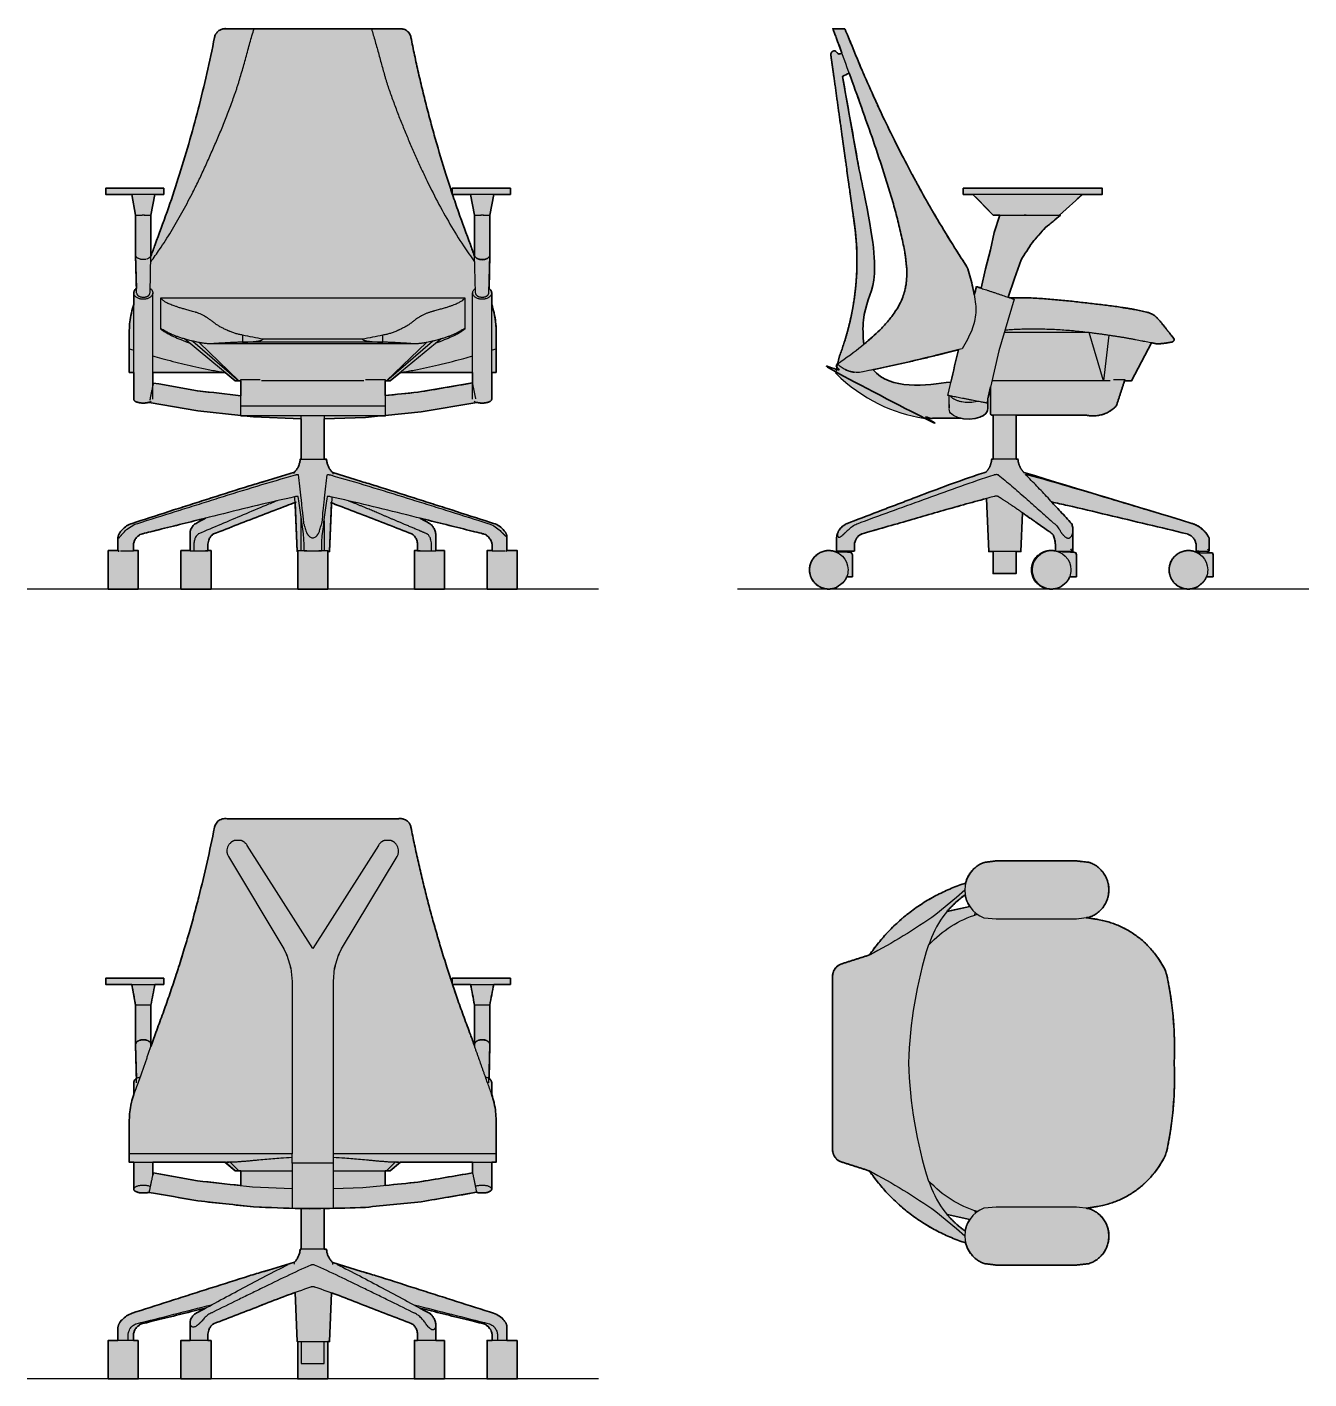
# Model space of a CAD drawing. Header units: millimetres. Extents: x 0 to 2114, y 0 to 2230.
import ezdxf

# ---------------------------------------------------------------- set-up
doc = ezdxf.new("R2010")
doc.units = ezdxf.units.MM
doc.layers.add('Blocks', color=7, linetype='Continuous')
doc.layers.add('Blocks$Fill', color=7, linetype='Continuous', true_color=0xffffff)
for name, color, linetype, lineweight, true_color in [('Blocks$Inner', 7, 'Continuous', 25, 0x007f00), ('Blocks$Outline', 7, 'Continuous', 35, 0xff3f3f), ('Groud', 7, 'Continuous', 25, 0x243775)]:
    doc.layers.add(name, color=color, linetype=linetype, lineweight=lineweight, true_color=true_color)

# ---------------------------------------------------------------- blocks, each defined once
blk = doc.blocks.new('Saly Office Chair Front')
at = {"layer": 'Blocks$Fill'}
h = blk.add_hatch(color=256, dxfattribs=at)
h.paths.add_polyline_path([(322, 923.9), (321.8, 923.8), (321.3, 923.7), (320.9, 923.5), (320.4, 923.4), (319.9, 923.2), (319.4, 923), (319, 922.8), (318.5, 922.6), (318.1, 922.3), (317.6, 922.1), (317.2, 921.8), (316.8, 921.5), (316.4, 921.3), (316, 921), (315.6, 920.7), (315.2, 920.3), (314.8, 920), (314.5, 919.8), (314.2, 919.5), (314, 919.3), (313.7, 919), (313.5, 918.7), (313.2, 918.5), (313, 918.2), (312.8, 917.9), (312.5, 917.6), (312.3, 917.3), (312.1, 917), (311.9, 916.7), (311.7, 916.4), (311.5, 916.1), (311.3, 915.8), (311.1, 915.5), (310.9, 915.2), (310.8, 914.8), (310.6, 914.5), (310.4, 914.2), (310.3, 913.9), (310.1, 913.5), (310, 913.2), (309.9, 912.9), (309.8, 912.5), (309.6, 912.2), (309.5, 911.8), (309.4, 911.5), (309.3, 911.1), (309.3, 910.8), (309.2, 910.4), (309.1, 910.1), (296.5, 850.4), (282.3, 791.9), (266.6, 734.3), (249.4, 677.7), (230.9, 622.3), (211.1, 568.3), (204.4, 549.3), (204.4, 616.9), (210.8, 651), (225.5, 651), (225.5, 661.2), (129.7, 661.2), (129.7, 651), (172.7, 651), (179, 616.9), (180.4, 495.7), (180.2, 495.6), (179.9, 495.4), (179.7, 495.2), (179.4, 495), (179.2, 494.8), (179, 494.6), (178.8, 494.4), (178.6, 494.2), (178.4, 494), (178.2, 493.8), (178.1, 493.7), (177.9, 493.5), (177.8, 493.3), (177.6, 493.1), (177.5, 492.9), (177.3, 492.7), (177.2, 492.5), (177.1, 492.3), (177, 492.1), (176.9, 491.9), (176.8, 491.7), (176.7, 491.5), (176.6, 491.3), (176.5, 491.1), (176.4, 490.9), (176.3, 490.7), (176.3, 490.5), (176.2, 490.2), (176.2, 490), (176.1, 489.8), (176.1, 489.6), (176.1, 489.4), (176, 489.2), (176, 489), (176, 488.8), (176, 488.5), (176, 469.2), (174.9, 465.9), (173.9, 462.6), (173, 459.3), (172, 455), (171.2, 451.4), (170.5, 447.8), (170, 444.2), (169.5, 440.7), (169.2, 437.3), (168.9, 434), (168.7, 430.6), (168.6, 427.3), (168.6, 411.6), (168.6, 396.4), (168.6, 358.4), (168.6, 357.4), (176, 357.4), (176, 313.1), (176, 313), (176, 313), (176, 312.9), (176, 312.8), (176, 312.8), (176, 312.7), (176.1, 312.6), (176.1, 312.6), (176.1, 312.5), (176.1, 312.5), (176.1, 312.4), (176.1, 312.3), (176.2, 312.3), (176.2, 312.2), (176.2, 312.1), (176.2, 312.1), (176.3, 312), (176.3, 311.9), (176.3, 311.9), (176.3, 311.8), (176.4, 311.8), (176.4, 311.7), (176.5, 311.6), (176.5, 311.6), (176.5, 311.5), (176.6, 311.4), (176.6, 311.4), (176.7, 311.3), (176.7, 311.2), (176.8, 311.2), (176.9, 311.1), (177, 310.9), (177.1, 310.8), (177.2, 310.7), (177.3, 310.6), (177.5, 310.5), (177.6, 310.3), (177.8, 310.2), (177.9, 310.1), (178.1, 310), (178.2, 309.9), (178.4, 309.8), (178.6, 309.7), (178.8, 309.6), (178.9, 309.5), (179.1, 309.3), (179.3, 309.2), (179.7, 309), (180.2, 308.8), (180.6, 308.7), (181.1, 308.5), (181.6, 308.3), (182.1, 308.1), (182.6, 308), (183.1, 307.8), (183.7, 307.7), (184.2, 307.6), (184.8, 307.5), (185.4, 307.3), (186, 307.2), (186.6, 307.2), (187.2, 307.1), (187.9, 307), (189.1, 306.9), (190.4, 306.8), (191.7, 306.8), (193, 306.8), (194.3, 306.9), (195.6, 307), (196.2, 307.1), (196.8, 307.2), (197.4, 307.2), (198, 307.3), (198.6, 307.5), (199.2, 307.6), (199.8, 307.7), (200.3, 307.8), (200.9, 308), (201.4, 308.1), (201.7, 308.2), (201.6, 307.8), (281.9, 293.8), (352.8, 286.1), (352.8, 285.6), (357.3, 285.6), (373.7, 283.9), (452.1, 280.8), (452.1, 214.4), (450.5, 214.4), (450.4, 213), (450.2, 211.6), (450, 210.3), (449.7, 208.9), (449.4, 207.6), (449, 206.3), (448.6, 205), (448.1, 203.7), (447.5, 202.4), (446.9, 201.2), (446.3, 200), (445.6, 198.8), (444.9, 197.6), (444.1, 196.5), (443.3, 195.4), (442.4, 194.3), (441.5, 193.3), (441.1, 192.9), (390.8, 177.5), (173.3, 108.4), (172.1, 108), (170.9, 107.5), (169.7, 107), (168.6, 106.5), (167.5, 106), (166.4, 105.4), (165.3, 104.7), (164.2, 104.1), (163.2, 103.4), (162.2, 102.7), (161.2, 101.9), (160.2, 101.1), (159.3, 100.3), (158.4, 99.4), (157.5, 98.5), (156.6, 97.6), (155.9, 96.9), (155.3, 96.2), (154.7, 95.5), (154.2, 94.8), (153.9, 94.4), (153.6, 94), (153.1, 93.3), (152.7, 92.6), (152.2, 91.8), (152, 91.5), (151.8, 91.1), (151.6, 90.7), (151.5, 90.4), (151.1, 89.6), (150.8, 88.9), (150.7, 88.6), (150.6, 88.2), (150.4, 87.9), (150.3, 87.5), (150.2, 87.2), (150.2, 86.9), (150.1, 86.5), (150, 86.2), (150, 86), (150, 85.8), (149.9, 85.5), (149.9, 85.3), (149.9, 85.2), (149.9, 85.1), (149.9, 63.5), (133.9, 63.5), (133.9, 31.8), (133.9, 0), (144.4, 0), (158.7, 0), (183, 0), (183.5, 0), (183.5, 1.1), (183.5, 63.5), (175.5, 63.5), (175.5, 74.1), (175.5, 74.6), (175.6, 75), (175.7, 75.4), (175.8, 75.8), (175.9, 76.2), (176, 76.6), (176.1, 77.1), (176.3, 77.5), (176.4, 77.9), (176.6, 78.3), (176.7, 78.7), (176.9, 79.1), (177, 79.4), (177.2, 79.8), (177.4, 80.2), (177.6, 80.6), (177.8, 81), (178, 81.3), (178.2, 81.7), (178.4, 82.1), (178.7, 82.4), (178.9, 82.8), (179.1, 83.1), (179.4, 83.5), (179.6, 83.8), (179.9, 84.1), (180.2, 84.5), (180.4, 84.8), (180.7, 85.1), (181, 85.4), (181.3, 85.7), (181.6, 86), (182, 86.4), (182.4, 86.8), (182.9, 87.2), (183.3, 87.5), (183.7, 87.9), (184.2, 88.2), (184.6, 88.5), (185.1, 88.8), (185.6, 89.1), (186.1, 89.4), (186.5, 89.7), (187, 89.9), (187.5, 90.1), (188, 90.4), (188.6, 90.6), (189.1, 90.8), (189.6, 91), (252.9, 106.7), (294.5, 117), (278.7, 108.4), (278.4, 108.2), (278.1, 108), (277.7, 107.8), (277.4, 107.6), (277.1, 107.4), (276.8, 107.2), (276.6, 107), (276.3, 106.7), (276, 106.5), (275.7, 106.3), (275.4, 106), (275.1, 105.7), (274.9, 105.5), (274.6, 105.2), (274.3, 104.9), (274.1, 104.6), (273.8, 104.3), (273.6, 104), (273.1, 103.4), (272.6, 102.7), (272.1, 102), (271.6, 101.3), (271.2, 100.6), (270.7, 99.8), (270.3, 99), (270.2, 98.7), (270, 98.4), (269.9, 98), (269.7, 97.7), (269.6, 97.4), (269.5, 97), (269.4, 96.7), (269.3, 96.4), (269.2, 96), (269.1, 95.7), (269.1, 95.3), (269, 95), (269, 94.7), (268.9, 94.3), (268.9, 94), (268.9, 93.6), (268.9, 63.5), (253.8, 63.5), (253.8, 31.8), (253.8, 0), (264.3, 0), (303.4, 0), (303.4, 1.1), (303.4, 63.5), (298.3, 63.5), (298.3, 74.1), (298.4, 74.7), (298.4, 75.2), (298.5, 75.8), (298.6, 76.3), (298.7, 76.8), (298.8, 77.4), (299, 77.9), (299.1, 78.4), (299.2, 78.9), (299.4, 79.4), (299.5, 79.9), (299.7, 80.4), (299.9, 80.9), (300, 81.4), (300.2, 81.9), (300.4, 82.3), (300.7, 83), (301.1, 83.7), (301.4, 84.3), (301.8, 85), (302.1, 85.6), (302.5, 86.1), (302.9, 86.7), (303.1, 87), (303.3, 87.2), (303.5, 87.5), (303.7, 87.7), (303.9, 88), (304.2, 88.2), (304.4, 88.5), (304.6, 88.7), (304.8, 88.9), (305, 89.1), (305.3, 89.3), (305.5, 89.5), (305.7, 89.7), (306, 89.9), (306.2, 90.1), (306.4, 90.2), (306.7, 90.4), (306.9, 90.5), (307.1, 90.7), (307.3, 90.8), (307.4, 90.9), (307.6, 91), (347.7, 106.5), (442.2, 142.7), (445.5, 61.7), (446.3, 61.7), (446.3, 0), (446.8, 0), (495.9, 0), (495.9, 1.1), (495.9, 61.7), (498.8, 61.7), (502.1, 142), (634.6, 91), (634.8, 90.9), (635, 90.8), (635.2, 90.7), (635.3, 90.5), (635.7, 90.3), (636, 90.1), (636.3, 89.9), (636.6, 89.6), (636.9, 89.4), (637.2, 89.1), (637.5, 88.8), (637.8, 88.5), (638.1, 88.2), (638.4, 87.9), (638.7, 87.6), (639, 87.2), (639.2, 86.9), (639.5, 86.5), (639.8, 86.1), (640, 85.8), (640.4, 85.2), (640.8, 84.5), (641.1, 83.9), (641.5, 83.2), (641.8, 82.6), (642.1, 81.9), (642.4, 81.1), (642.7, 80.4), (642.9, 79.7), (643.2, 78.9), (643.4, 78.2), (643.5, 77.4), (643.7, 76.6), (643.9, 75.8), (644, 75), (644.1, 74.1), (644.1, 63.5), (638.8, 63.5), (638.8, 31.8), (638.8, 0), (649.5, 0), (688.4, 0), (688.4, 1.1), (688.4, 63.5), (674, 63.5), (674, 89.6), (674, 90), (674, 90.3), (674, 90.7), (673.9, 91), (673.9, 91.4), (673.8, 91.7), (673.8, 92.1), (673.7, 92.4), (673.7, 92.8), (673.6, 93.2), (673.5, 93.5), (673.4, 93.9), (673.3, 94.3), (673.2, 94.7), (673, 95.1), (672.3, 96.9), (672, 97.6), (671.7, 98.3), (671.4, 99), (671.1, 99.7), (670.8, 100.3), (670.5, 100.9), (670.1, 101.6), (669.7, 102.2), (669.4, 102.7), (669, 103.3), (668.6, 103.8), (668.2, 104.3), (667.8, 104.8), (667.3, 105.3), (666.9, 105.8), (666.7, 106), (666.5, 106.2), (666.2, 106.4), (666, 106.6), (665.8, 106.8), (665.5, 107), (665.3, 107.2), (665.1, 107.4), (664.8, 107.6), (664.6, 107.8), (664.3, 107.9), (664, 108.1), (663.8, 108.3), (663.5, 108.4), (661.9, 109.4), (647.8, 117), (752.6, 91), (753.2, 90.8), (753.6, 90.6), (753.9, 90.5), (754.3, 90.3), (754.7, 90.1), (755.1, 90), (755.5, 89.8), (755.8, 89.6), (756.2, 89.4), (756.6, 89.2), (756.9, 89), (757.3, 88.7), (757.6, 88.5), (758, 88.3), (758.3, 88), (758.6, 87.8), (759, 87.5), (759.3, 87.3), (759.6, 87), (759.9, 86.7), (760.2, 86.4), (760.5, 86.1), (760.8, 85.8), (761.1, 85.5), (761.4, 85.2), (761.7, 84.9), (762, 84.6), (762.3, 84.3), (762.5, 83.9), (762.8, 83.6), (763, 83.2), (763.3, 82.9), (763.5, 82.5), (763.8, 82.1), (764.1, 81.6), (764.4, 81.1), (764.7, 80.6), (764.9, 80.1), (765.2, 79.6), (765.4, 79), (765.6, 78.5), (765.8, 78), (766, 77.5), (766.2, 76.9), (766.3, 76.4), (766.5, 75.8), (766.6, 75.3), (766.7, 74.7), (766.8, 74.1), (766.8, 63.5), (758.7, 63.5), (758.7, 31.8), (758.7, 0), (769.2, 0), (783.5, 0), (807.9, 0), (808.3, 0), (808.3, 1.1), (808.3, 63.5), (791, 63.5), (791, 87.8), (791, 87.9), (791, 88), (791, 88.1), (791, 88.3), (791, 88.4), (791, 88.5), (791, 88.6), (790.9, 88.7), (790.9, 88.9), (790.8, 89.1), (790.7, 89.5), (790.6, 89.8), (790.6, 90.1), (790.5, 90.4), (790.3, 90.7), (790.2, 91), (790.1, 91.2), (789.8, 91.8), (789.5, 92.5), (789.3, 92.8), (789.2, 93.1), (789, 93.4), (788.8, 93.7), (788.4, 94.3), (788, 94.9), (787.5, 95.6), (787, 96.2), (786.6, 96.7), (786.2, 97.2), (785.7, 97.7), (785.3, 98.2), (784.8, 98.7), (784.3, 99.2), (783.9, 99.7), (783.4, 100.1), (782.9, 100.6), (782.4, 101), (781.9, 101.5), (781.4, 101.9), (780.8, 102.3), (780.3, 102.7), (779.7, 103.1), (779.2, 103.5), (778.6, 103.9), (778.1, 104.2), (777.5, 104.6), (776.9, 104.9), (776.3, 105.3), (775.7, 105.6), (775.1, 105.9), (774.4, 106.3), (773.2, 106.9), (771.8, 107.4), (770.5, 107.9), (769.1, 108.4), (551.5, 177.5), (504.1, 192), (503.2, 192.9), (502.2, 193.9), (501.3, 195), (500.5, 196.1), (499.7, 197.2), (499, 198.3), (498.3, 199.5), (497.6, 200.7), (497, 202), (496.4, 203.2), (495.9, 204.5), (495.5, 205.8), (495.1, 207.1), (494.7, 208.4), (494.4, 209.8), (494.2, 211.1), (494, 212.5), (493.9, 213.8), (493.8, 214.4), (490.2, 214.4), (490.2, 281), (558.3, 283.1), (583, 285.6), (590.6, 285.6), (590.6, 286.4), (650.2, 292.4), (741.5, 308), (742.3, 307.8), (743, 307.6), (743.6, 307.5), (744.2, 307.3), (744.8, 307.2), (745.4, 307.2), (746, 307.1), (746.7, 307), (747.9, 306.9), (749.2, 306.8), (750.5, 306.8), (751.8, 306.8), (753.1, 306.9), (754.4, 307), (755, 307.1), (755.6, 307.2), (756.2, 307.2), (756.8, 307.3), (757.4, 307.5), (758, 307.6), (758.6, 307.7), (759.1, 307.8), (759.7, 308), (760.2, 308.1), (760.7, 308.3), (761.2, 308.5), (761.6, 308.7), (762.1, 308.8), (762.5, 309), (762.9, 309.2), (763.1, 309.3), (763.3, 309.5), (763.5, 309.6), (763.7, 309.7), (763.9, 309.8), (764, 309.9), (764.2, 310), (764.3, 310.1), (764.5, 310.2), (764.6, 310.3), (764.8, 310.5), (764.9, 310.6), (765, 310.7), (765.2, 310.8), (765.3, 310.9), (765.4, 311.1), (765.5, 311.2), (765.5, 311.2), (765.6, 311.3), (765.6, 311.4), (765.7, 311.4), (765.7, 311.5), (765.8, 311.6), (765.8, 311.6), (765.8, 311.7), (765.9, 311.8), (765.9, 311.8), (765.9, 311.9), (766, 311.9), (766, 312), (766, 312.1), (766, 312.1), (766.1, 312.2), (766.1, 312.3), (766.1, 312.3), (766.1, 312.4), (766.2, 312.5), (766.2, 312.5), (766.2, 312.6), (766.2, 312.6), (766.2, 312.7), (766.2, 312.8), (766.2, 312.8), (766.2, 312.9), (766.2, 313), (766.2, 313), (766.2, 313.1), (766.2, 357.4), (773.6, 357.4), (773.6, 358.4), (773.6, 396.4), (773.6, 411.6), (773.6, 427.3), (773.5, 430.6), (773.3, 433.9), (773.1, 437.2), (772.7, 440.6), (772.3, 444.1), (771.8, 447.7), (771.1, 451.3), (770.3, 454.9), (769.3, 459.2), (768.3, 462.6), (767.3, 465.9), (766.2, 469.2), (766.2, 488.5), (766.2, 488.8), (766.2, 489), (766.2, 489.2), (766.2, 489.4), (766.2, 489.6), (766.1, 489.8), (766.1, 490), (766, 490.2), (766, 490.5), (765.9, 490.7), (765.8, 490.9), (765.8, 491.1), (765.7, 491.3), (765.6, 491.5), (765.5, 491.7), (765.4, 491.9), (765.3, 492.1), (765.2, 492.3), (765, 492.5), (764.9, 492.7), (764.8, 492.9), (764.6, 493.1), (764.5, 493.3), (764.3, 493.5), (764.2, 493.7), (764, 493.8), (763.9, 494), (763.7, 494.2), (763.5, 494.4), (763.3, 494.6), (763, 494.8), (762.8, 495), (762.6, 495.2), (762.3, 495.4), (762.1, 495.6), (761.8, 495.7), (763.2, 616.9), (769.6, 651), (797, 651), (797, 661.2), (701.2, 661.2), (701.2, 652), (692.9, 677.6), (675.7, 734.3), (659.8, 792.2), (645.5, 851.5), (633.1, 910.1), (633, 910.6), (632.9, 911), (632.8, 911.5), (632.7, 911.9), (632.5, 912.4), (632.4, 912.9), (632.2, 913.3), (632, 913.8), (631.8, 914.2), (631.6, 914.6), (631.4, 915.1), (631.1, 915.5), (630.9, 915.9), (630.6, 916.3), (630.4, 916.7), (630.1, 917.1), (629.8, 917.5), (629.5, 917.9), (629.2, 918.3), (628.9, 918.6), (628.5, 919), (628.2, 919.3), (627.8, 919.7), (627.5, 920), (627.1, 920.3), (626.7, 920.7), (626.3, 921), (625.9, 921.3), (625.5, 921.5), (625.1, 921.8), (624.6, 922.1), (624.2, 922.3), (623.8, 922.5), (623.5, 922.7), (623.2, 922.8), (622.8, 923), (622.5, 923.1), (622.1, 923.3), (621.8, 923.4), (621.4, 923.5), (621, 923.7), (620.7, 923.8), (620.3, 923.9), (619.9, 924), (619.5, 924.1), (619.2, 924.1), (618.8, 924.2), (618.4, 924.3), (618, 924.3), (617.6, 924.4), (617.3, 924.4), (616.9, 924.5), (616.5, 924.5), (616.1, 924.5), (615.7, 924.5), (615.3, 924.5), (614.9, 924.5), (614.6, 924.5), (614.2, 924.4), (613.8, 924.4), (613.4, 924.4), (613, 924.3), (612.6, 924.2), (612.3, 924.2), (568, 924.2), (330, 924.2), (329.6, 924.2), (329.2, 924.3), (328.9, 924.4), (328.5, 924.4), (328.1, 924.4), (327.7, 924.5), (327.3, 924.5), (326.9, 924.5), (326.6, 924.5), (326.2, 924.5), (325.8, 924.5), (325.4, 924.5), (325, 924.4), (324.6, 924.4), (324.3, 924.3), (323.9, 924.3), (323.4, 924.2), (323, 924.1), (322.5, 924)], flags=0)
h.paths.add_polyline_path([(326.6, 357.4), (343.4, 343.6), (349.5, 343.6), (352.8, 343.6), (352.8, 319), (280.9, 327), (208.2, 339.9), (208.2, 339.9), (207.4, 336), (207.4, 357.4)], flags=0)
h.paths.add_polyline_path([(734.8, 339.1), (734.6, 340), (644.7, 324.7), (590.6, 319.3), (590.6, 343.6), (598.8, 343.6), (615.7, 357.4), (734.8, 357.4)], flags=0)
h.paths.add_polyline_path([(731.5, 651), (737.8, 616.9), (737.8, 615.6), (737.9, 549.3), (731.2, 568.3), (711.4, 622.2), (701.5, 651)], flags=0)
at = {"layer": 'Blocks$Inner'}
for p, q in [((374.3, 924.2), (330, 924.2)), ((204.4, 549.3), (211.1, 568.3)), ((731.2, 568.3), (737.9, 549.3)), ((176, 313.1), (176, 488.5)), ((207.4, 313.1), (207.4, 488.5)), ((220.4, 429.2), (220.4, 480.5)), ((220.6, 480.7), (721.6, 480.7)), ((721.8, 480.5), (721.8, 429.2)), ((734.8, 313.1), (734.8, 488.5)), ((766.2, 313.1), (766.2, 488.5)), ((640.5, 404.5), (301.7, 404.5)), ((355.5, 418.9), (355.5, 407.2)), ((586.8, 407.2), (355.5, 407.2)), ((552.8, 412.3), (389.5, 412.3)), ((586.8, 407.2), (586.8, 418.9)), ((326.7, 357.4), (207.4, 357.4)), ((735, 357.4), (615.5, 357.4)), ((555.4, 343.6), (386.8, 343.6)), ((452.1, 214.4), (452.1, 285.7)), ((490.2, 285.7), (490.2, 214.4)), ((452.1, 63.4), (452.1, 118)), ((490.2, 112.5), (490.2, 63.5)), ((149.9, 62.6), (149.9, 85.1)), ((275, 74.1), (275, 62.6)), ((667.1, 62.6), (667.1, 74.1)), ((150, 62.6), (152, 62.6)), ((790.2, 62.6), (790.9, 62.6))]:
    blk.add_line(p, q, dxfattribs=at)
for points in [[(374.3, 924.2), (568, 924.2), (612.3, 924.2)], [(172.7, 651), (179, 616.9), (179.1, 616.9), (179.5, 616.9), (180, 616.9), (180.7, 616.9), (181.6, 616.9), (182.7, 616.9), (184, 616.9), (185.4, 616.9), (186.9, 616.9), (188.4, 616.9), (190.1, 616.9)], [(193.4, 616.9), (195, 616.9), (196.6, 616.9), (198.1, 616.9), (199.5, 616.9), (200.7, 616.9), (201.8, 616.9), (202.7, 616.9), (203.5, 616.9), (204, 616.9), (204.3, 616.9), (204.4, 616.9), (210.8, 651)], [(731.5, 651), (737.8, 616.9), (737.9, 616.9), (738.3, 616.9), (738.8, 616.9), (739.5, 616.9), (740.4, 616.9), (741.5, 616.9), (742.8, 616.9), (744.2, 616.9), (745.7, 616.9), (747.2, 616.9), (748.9, 616.9)], [(752.2, 616.9), (753.8, 616.9), (755.4, 616.9), (756.9, 616.9), (758.3, 616.9), (759.5, 616.9), (760.6, 616.9), (761.5, 616.9), (762.3, 616.9), (762.8, 616.9), (763.1, 616.9), (763.2, 616.9), (769.6, 651)], [(180.6, 488.8), (179, 551.4), (179, 553.1), (179, 554.6), (179, 556.1), (179, 557.6), (179, 559.1), (179, 560.6), (179, 562.1), (179, 563.6), (179, 565.1), (179, 566.6), (179, 568), (179, 569.5), (179, 571), (179, 572.5), (179, 573.9), (179, 575.4), (179, 576.9), (179, 578.3), (179, 579.8), (179, 581.2), (179, 582.7), (179, 584.1), (179, 585.5), (179, 587), (179, 588.4), (179, 589.8), (179, 591.2), (179, 592.6), (179, 594), (179, 595.4), (179, 596.8), (179, 598.2), (179, 599.6), (179, 601), (179, 612.9), (179, 614.2), (179, 615.6), (179, 616.9)], [(202.8, 488.8), (204.4, 551.4), (204.4, 553.1), (204.4, 554.6), (204.4, 556.1), (204.4, 557.6), (204.4, 559.1), (204.4, 560.6), (204.4, 562.1), (204.4, 563.6), (204.4, 565.1), (204.4, 566.6), (204.4, 568), (204.4, 569.5), (204.4, 571), (204.4, 572.5), (204.4, 573.9), (204.4, 575.4), (204.4, 576.9), (204.4, 578.3), (204.4, 579.8), (204.4, 581.2), (204.4, 582.7), (204.4, 584.1), (204.4, 585.5), (204.4, 587), (204.4, 588.4), (204.4, 589.8), (204.4, 591.2), (204.4, 592.6), (204.4, 594), (204.4, 595.4), (204.4, 596.8), (204.4, 598.2), (204.4, 599.6), (204.4, 601), (204.4, 612.9), (204.4, 614.2), (204.4, 615.6), (204.4, 616.9)], [(739.4, 488.8), (737.8, 551.4), (737.8, 553.1), (737.8, 554.6), (737.8, 556.1), (737.8, 557.6), (737.8, 559.1), (737.8, 560.6), (737.8, 562.1), (737.8, 563.6), (737.8, 565.1), (737.8, 566.6), (737.8, 568), (737.8, 569.5), (737.8, 571), (737.8, 572.5), (737.8, 573.9), (737.8, 575.4), (737.8, 576.9), (737.8, 578.3), (737.8, 579.8), (737.8, 581.2), (737.8, 582.7), (737.8, 584.1), (737.8, 585.5), (737.8, 587), (737.8, 588.4), (737.8, 589.8), (737.8, 591.2), (737.8, 592.6), (737.8, 594), (737.8, 595.4), (737.8, 596.8), (737.8, 598.2), (737.8, 599.6), (737.8, 601), (737.8, 612.9), (737.8, 614.2), (737.8, 615.6), (737.8, 616.9)], [(761.6, 488.8), (763.2, 551.4), (763.2, 553.1), (763.2, 554.6), (763.2, 556.1), (763.2, 557.6), (763.2, 559.1), (763.2, 560.6), (763.2, 562.1), (763.2, 563.6), (763.2, 565.1), (763.2, 566.6), (763.2, 568), (763.2, 569.5), (763.2, 571), (763.2, 572.5), (763.2, 573.9), (763.2, 575.4), (763.2, 576.9), (763.2, 578.3), (763.2, 579.8), (763.2, 581.2), (763.2, 582.7), (763.2, 584.1), (763.2, 585.5), (763.2, 587), (763.2, 588.4), (763.2, 589.8), (763.2, 591.2), (763.2, 592.6), (763.2, 594), (763.2, 595.4), (763.2, 596.8), (763.2, 598.2), (763.2, 599.6), (763.2, 601), (763.2, 612.9), (763.2, 614.2), (763.2, 615.6), (763.2, 616.9)], [(283.8, 406.8), (349.5, 343.6), (343.4, 343.6), (259.4, 412.8)], [(273.5, 409.1), (349.5, 343.6), (352.8, 343.6)], [(590.6, 343.6), (592.7, 343.6), (668.7, 409.1)], [(682.9, 412.8), (598.8, 343.6), (592.7, 343.6), (658.5, 406.8)], [(168.6, 396.4), (168.6, 358.4), (168.6, 357.4), (176.2, 357.4)], [(766.2, 357.4), (773.6, 357.4), (773.6, 358.4), (773.6, 396.4)], [(352.8, 319), (280.9, 327), (208.2, 339.9)], [(352.8, 302.1), (352.8, 345.5), (384.4, 345.5)], [(557.9, 345.5), (590.6, 345.5), (590.6, 302.1)], [(734.6, 340), (644.7, 324.7), (590.6, 319.3)], [(352.8, 286.1), (281.9, 293.8), (201.6, 307.8), (201.7, 308.2)], [(741.5, 308), (650.2, 292.4), (590.6, 286.4)], [(452.1, 280.8), (373.7, 283.9), (357, 285.7)], [(583.4, 285.7), (558.3, 283.1), (490.1, 281)], [(440.3, 190.1), (440.2, 191.9), (440.6, 192.3), (441.5, 193.3), (442.4, 194.3), (443.3, 195.4), (444.1, 196.5), (444.9, 197.6), (445.6, 198.8), (446.3, 200), (446.9, 201.2), (447.5, 202.4), (448.1, 203.7), (448.6, 205), (449, 206.3), (449.4, 207.6), (449.7, 208.9), (450, 210.3), (450.2, 211.6), (450.4, 213), (450.5, 214.4), (472.1, 214.4), (493.8, 214.4), (493.9, 213.8), (494, 212.5), (494.2, 211.1), (494.4, 209.8), (494.7, 208.4), (495.1, 207.1), (495.5, 205.8), (495.9, 204.5), (496.4, 203.2), (497, 202), (497.6, 200.7), (498.3, 199.5), (499, 198.3), (499.7, 197.2), (500.5, 196.1), (501.3, 195), (502.2, 193.9), (503.2, 192.9), (504.1, 191.9), (504, 189.5)], [(390.8, 177.5), (441.1, 192.9)], [(504.1, 192), (551.5, 177.5)], [(446.3, 61.7), (445.5, 61.7), (441.8, 152.3)], [(502.5, 151.8), (498.8, 61.7), (495.9, 61.7)], [(298.3, 74.1), (298.3, 62.6), (275, 62.6), (270.3, 62.6), (268.9, 62.6), (268.9, 93.6)], [(674, 89.6), (674, 62.6), (672.9, 62.6), (667.1, 62.6), (644.1, 62.6), (644.1, 74.1)], [(175.5, 74.1), (175.5, 62.6), (161.9, 62.6), (153.9, 62.6)], [(485.3, 74.1), (485.3, 62.6), (482.4, 62.6), (471.1, 62.6), (459.8, 62.6), (456.9, 62.6), (456.9, 74.1)], [(788.8, 62.6), (778.7, 62.6), (766.8, 62.6), (766.8, 74.1)], [(791, 87.8), (791, 62.6), (791, 62.6)], [(144.4, 0), (133.9, 0), (133.9, 1.1), (133.9, 11.5), (133.9, 31.8), (133.9, 63.5), (152, 63.5)], [(175.5, 63.5), (183.5, 63.5), (183.5, 31.8), (183.5, 11.5), (183.5, 1.1), (183.5, 0), (158.7, 0)], [(294.1, 63.5), (303.4, 63.5), (303.4, 31.8), (303.4, 11.5), (303.4, 1.1), (303.4, 0), (278.6, 0), (264.3, 0), (253.8, 0), (253.8, 1.1), (253.8, 11.5), (253.8, 31.8), (253.8, 63.5), (269.2, 63.5)], [(480.9, 63.5), (495.9, 63.5), (495.9, 31.8), (495.9, 11.5), (495.9, 1.1), (495.9, 0), (471.1, 0), (446.8, 0), (446.3, 0), (446.3, 11.5), (446.3, 31.8), (446.3, 63.5), (461.4, 63.5)], [(672.9, 63.5), (688.4, 63.5), (688.4, 31.8), (688.4, 11.7), (688.4, 1.1), (688.4, 0), (663.8, 0), (649.5, 0), (638.8, 0), (638.8, 1.1), (638.8, 11.3), (638.8, 31.8), (638.8, 63.5), (648.2, 63.5)], [(769.2, 0), (758.7, 0), (758.7, 1.1), (758.7, 11.5), (758.7, 31.8), (758.7, 63.5), (766.8, 63.5)], [(790.2, 63.5), (808.3, 63.5), (808.3, 31.8), (808.3, 11.5), (808.3, 1.1), (808.3, 0), (783.5, 0)], [(183, 0), (158.7, 0), (134.4, 0)], [(807.9, 0), (783.5, 0), (759.2, 0)]]:
    blk.add_lwpolyline(points, dxfattribs=at)
for points in [[(225.5, 661.2), (225.5, 651), (129.7, 651), (129.7, 661.2)], [(797, 661.2), (797, 651), (701.2, 651), (701.2, 661.2)], [(352.8, 302.1), (590.6, 302.1), (590.6, 285.6), (352.8, 285.6)]]:
    blk.add_lwpolyline(points, close=True, dxfattribs=at)
for points, knots in [([(204.1, 539.8), (209.1, 546.6), (217.3, 558.3), (228.4, 575.1), (237.7, 590), (246.7, 605.2), (255.5, 620.7), (263.9, 636.3), (273.1, 653.9), (281, 669.8), (287.8, 684), (292.8, 694.8), (297.8, 705.7), (302.7, 716.7), (307.5, 727.7), (312.3, 738.8), (317, 750), (321.6, 761.1), (326.1, 772.3), (330.5, 783.8), (334.9, 795.2), (339.1, 806.5), (342.6, 816.1), (345.2, 823.8), (347.2, 829.8), (349, 835.7), (351.4, 843.5), (354.2, 853.1), (357.5, 864.8), (360.8, 876.8), (364.2, 889.1), (368.7, 905.2), (372.1, 916.8), (374.3, 924.2)], [-0.9763053, -0.9763053, -0.9763053, -0.9763053, -0.9166667, -0.875, -0.8333333, -0.7916667, -0.75, -0.7083333, -0.6666667, -0.6111111, -0.5833333, -0.5555556, -0.5277778, -0.5, -0.4722222, -0.4444444, -0.4166667, -0.3888889, -0.3611111, -0.3333333, -0.3055556, -0.2777778, -0.25, -0.2361111, -0.2222222, -0.2083333, -0.1944444, -0.1666667, -0.1388889, -0.1111111, -0.0833333, -0.0555556, 0, 0, 0, 0]), ([(309.1, 910.1), (309.5, 912), (310.3, 914.3), (311.9, 916.7), (313, 918.3), (315, 920.3), (318, 922.4), (323, 924.5), (327.3, 924.7), (330, 924.2)], [1, 1, 1, 1, 1.214286, 1.267857, 1.321429, 1.428571, 1.571429, 1.714286, 2, 2, 2, 2]), ([(330, 924.2), (328, 924.6), (325.3, 924.6), (322.6, 924.1), (322, 923.9)], [-2, -2, -2, -2, -1.7857143, -1.7197225, -1.7197225, -1.7197225, -1.7197225]), ([(568, 924.2), (570, 917.5), (573.1, 907), (577.2, 892.6), (580.2, 881.7), (583.1, 870.9), (585.9, 860.4), (588.4, 851.7), (590.4, 844.6), (592, 839.3), (593.7, 833.9), (596, 826.9), (599, 818.2), (602.7, 807.9), (606.5, 797.5), (610.4, 787.1), (614.3, 777), (618.4, 766.9), (622.5, 756.8), (626.6, 746.7), (630.9, 736.7), (635.1, 726.7), (641, 713.5), (648.4, 697), (660.6, 671), (676.6, 639), (697.1, 602.1), (717.6, 568.9), (731.8, 548.5), (738.1, 539.8)], [47.2979842, 47.2979842, 47.2979842, 47.2979842, 47.3479842, 47.3729842, 47.3979842, 47.4229842, 47.4479842, 47.4729842, 47.4854842, 47.4979842, 47.5104842, 47.5229842, 47.5479842, 47.5729842, 47.5979842, 47.6229842, 47.6479842, 47.6729842, 47.6979842, 47.7229842, 47.7479842, 47.7729842, 47.7979842, 47.8479842, 47.8979842, 47.9979842, 48.0979842, 48.1979842, 48.2743756, 48.2743756, 48.2743756, 48.2743756]), ([(612.3, 924.2), (614.3, 924.6), (617.4, 924.6), (621.4, 923.6), (624.5, 922.3), (627.6, 920.1), (630.2, 917.2), (632.1, 913.8), (632.9, 911.3), (633.1, 910.1)], [45.297984, 45.297984, 45.297984, 45.297984, 45.51227, 45.619413, 45.726556, 45.869413, 46.01227, 46.155127, 46.297984, 46.297984, 46.297984, 46.297984]), ([(633.1, 910.1), (635, 900.4), (639, 880.9), (644.3, 856.5), (648.9, 836.8), (652.4, 821.8), (656.1, 807), (661.1, 787.3), (667.5, 763), (678.3, 724.6), (689.5, 687.6), (698.4, 660.5), (701.2, 652)], [46.2979842, 46.2979842, 46.2979842, 46.2979842, 46.3813175, 46.4646509, 46.5063175, 46.5479842, 46.5896509, 46.6313175, 46.7146509, 46.7979842, 46.9646509, 47.0412519, 47.0412519, 47.0412519, 47.0412519]), ([(701.5, 651), (704.8, 641.4), (714.3, 613.4), (724.4, 586), (731.2, 568.3)], [-0.253894, -0.253894, -0.253894, -0.253894, -0.1666667, 0, 0, 0, 0]), ([(183.9, 545.2), (183.4, 545.5), (180.8, 547), (179.3, 549.1), (179.1, 550.9)], [0.2101155, 0.2101155, 0.2101155, 0.2101155, 0.2625553, 0.4730816, 0.4730816, 0.4730816, 0.4730816]), ([(187.6, 543.9), (187.3, 544), (186, 544.3), (184.8, 544.8), (183.9, 545.2)], [0.1049525, 0.1049525, 0.1049525, 0.1049525, 0.1311682, 0.2101155, 0.2101155, 0.2101155, 0.2101155]), ([(204.4, 550.9), (204.2, 549.6), (203, 547.4), (200.1, 545.4), (198.4, 544.7), (197.8, 544.5)], [-0.4736842, -0.4736842, -0.4736842, -0.4736842, -0.3157895, -0.2105263, -0.1578947, -0.1578947, -0.1578947, -0.1578947]), ([(742.7, 545.2), (742.2, 545.5), (739.6, 547), (738.1, 549.1), (737.9, 550.9)], [0.2101155, 0.2101155, 0.2101155, 0.2101155, 0.2625553, 0.4730816, 0.4730816, 0.4730816, 0.4730816]), ([(746.4, 543.9), (746.1, 544), (744.8, 544.3), (743.6, 544.8), (742.7, 545.2)], [0.1049525, 0.1049525, 0.1049525, 0.1049525, 0.1311682, 0.2101155, 0.2101155, 0.2101155, 0.2101155]), ([(763.2, 550.9), (763, 549.6), (761.8, 547.4), (758.9, 545.4), (757.2, 544.7), (756.6, 544.5)], [-0.4736842, -0.4736842, -0.4736842, -0.4736842, -0.3157895, -0.2105263, -0.1578947, -0.1578947, -0.1578947, -0.1578947]), ([(191.7, 478.2), (190.9, 478.2), (189.1, 478.3), (186.6, 478.7), (184.2, 479.4), (182, 480.3), (180.1, 481.5), (178.5, 482.9), (177.3, 484.4), (176.4, 486), (176, 487.7), (176, 489.4), (176.4, 491.1), (177.3, 492.7), (178.6, 494.3), (179.7, 495.3), (180.4, 495.7)], [0, 0, 0, 0, 0.0526316, 0.1052632, 0.1578947, 0.2105263, 0.2631579, 0.3157895, 0.3684211, 0.4210526, 0.4736842, 0.5263158, 0.5789474, 0.6315789, 0.6842105, 0.7448864, 0.7448864, 0.7448864, 0.7448864]), ([(203, 495.7), (203.7, 495.3), (204.9, 494.3), (206.2, 492.7), (207, 491.1), (207.5, 489.4), (207.5, 487.7), (207, 486), (206.2, 484.4), (204.9, 482.9), (203.3, 481.5), (201.4, 480.3), (199.2, 479.4), (196.8, 478.7), (194.3, 478.3), (192.6, 478.2), (191.7, 478.2)], [-0.7448864, -0.7448864, -0.7448864, -0.7448864, -0.6842105, -0.6315789, -0.5789474, -0.5263158, -0.4736842, -0.4210526, -0.3684211, -0.3157895, -0.2631579, -0.2105263, -0.1578947, -0.1052632, -0.0526316, 0, 0, 0, 0]), ([(750.5, 478.2), (749.7, 478.2), (747.9, 478.3), (745.4, 478.7), (743, 479.4), (740.8, 480.3), (738.9, 481.5), (737.3, 482.9), (736.1, 484.4), (735.2, 486), (734.8, 487.7), (734.8, 489.4), (735.2, 491.1), (736.1, 492.7), (737.4, 494.3), (738.5, 495.3), (739.2, 495.7)], [0, 0, 0, 0, 0.0526316, 0.1052632, 0.1578947, 0.2105263, 0.2631579, 0.3157895, 0.3684211, 0.4210526, 0.4736842, 0.5263158, 0.5789474, 0.6315789, 0.6842105, 0.7448864, 0.7448864, 0.7448864, 0.7448864]), ([(761.8, 495.7), (762.5, 495.3), (763.7, 494.3), (765, 492.7), (765.8, 491.1), (766.3, 489.4), (766.3, 487.7), (765.8, 486), (765, 484.4), (763.7, 482.9), (762.1, 481.5), (760.2, 480.3), (758, 479.4), (755.6, 478.7), (753.1, 478.3), (751.4, 478.2), (750.5, 478.2)], [-0.7448864, -0.7448864, -0.7448864, -0.7448864, -0.6842105, -0.6315789, -0.5789474, -0.5263158, -0.4736842, -0.4210526, -0.3684211, -0.3157895, -0.2631579, -0.2105263, -0.1578947, -0.1052632, -0.0526316, 0, 0, 0, 0]), ([(176, 469.3), (174.5, 464.9), (171.8, 455.7), (169.3, 441.3), (168.7, 431.9), (168.6, 427.3)], [0.0201695, 0.0201695, 0.0201695, 0.0201695, 0.3333333, 0.6666667, 1, 1, 1, 1]), ([(180.7, 487.9), (180.8, 487.6), (180.9, 487.1), (181.2, 486.4), (181.6, 485.9), (182, 485.2), (182.6, 484.6), (183, 484.2), (183.3, 484.1), (183.4, 484), (183.8, 483.6), (184.6, 483.1), (185.5, 482.6), (186.2, 482.4), (186.5, 482.3), (186.9, 482.2), (187.8, 482), (189.4, 481.7), (190.9, 481.5), (191.7, 481.4)], [0.5555556, 0.5555556, 0.5555556, 0.5555556, 0.6111111, 0.6388889, 0.6666667, 0.7083333, 0.75, 0.7708333, 0.7760417, 0.78125, 0.7916667, 0.8333333, 0.875, 0.8854167, 0.890625, 0.8958333, 0.9166667, 0.9583333, 1, 1, 1, 1]), ([(191.7, 481.4), (192.3, 481.5), (193.3, 481.6), (194.7, 481.8), (195.7, 482), (196.4, 482.2), (196.8, 482.3), (197, 482.3), (197.3, 482.4), (197.6, 482.5), (198.2, 482.8), (198.8, 483.1), (199.4, 483.5), (199.8, 483.8), (200, 483.9), (200.2, 484.1), (200.4, 484.3), (200.8, 484.6), (201.2, 485), (201.6, 485.5), (201.9, 485.9), (202.2, 486.4), (202.5, 487.1), (202.7, 487.6), (202.7, 487.9)], [1, 1, 1, 1, 1.0277778, 1.0555556, 1.0833333, 1.0972222, 1.1041667, 1.1111111, 1.1180556, 1.125, 1.1388889, 1.1666667, 1.1944444, 1.2083333, 1.2152778, 1.2222222, 1.2361111, 1.25, 1.2777778, 1.3055556, 1.3333333, 1.3611111, 1.3888889, 1.4444444, 1.4444444, 1.4444444, 1.4444444]), ([(355.5, 418.9), (353.4, 419.2), (349.4, 420), (343.6, 421.6), (338.9, 423.3), (335.6, 424.6), (333.8, 425.3), (332.4, 425.9), (331.1, 426.5), (329.3, 427.3), (326.2, 428.7), (321.9, 430.7), (317.7, 433), (314.4, 435.1), (312, 436.7), (309.6, 438.4), (306.6, 440.6), (302.9, 443.4), (299.2, 446), (296.7, 447.7), (295.3, 448.7), (294.2, 449.3), (293.1, 450), (291.6, 450.9), (289.1, 452.4), (285.4, 454.1), (281.8, 455.4), (279.4, 456.2), (278, 456.6), (276, 457.3), (273, 458.1), (269.2, 459.2), (265.5, 460.2), (262, 461.2), (258.7, 462.1), (255.6, 463), (252.7, 463.8), (249.1, 464.9), (245, 466.3), (240.6, 467.8), (236.8, 469.2), (233.6, 470.6), (230.7, 472), (227.5, 473.8), (224.4, 476), (222, 478.4), (220.5, 480.1), (220.4, 480.6), (220.5, 480.6)], [166.2731995, 166.2731995, 166.2731995, 166.2731995, 166.2836162, 166.2940328, 166.3044495, 166.3096578, 166.312262, 166.3148662, 166.3174703, 166.3200745, 166.3252828, 166.3356995, 166.3461162, 166.3513245, 166.3565328, 166.3617412, 166.3669495, 166.3773662, 166.3877828, 166.3929912, 166.3955953, 166.3981995, 166.4008037, 166.4034078, 166.4086162, 166.4190328, 166.4294495, 166.4346578, 166.437262, 166.4398662, 166.4502828, 166.4606995, 166.4711162, 166.4815328, 166.4919495, 166.5023662, 166.5127828, 166.5231995, 166.5440328, 166.5648662, 166.5856995, 166.6065328, 166.6273662, 166.6481995, 166.6898662, 166.7315328, 166.7731995, 166.8148662, 166.8148662, 166.8148662, 166.8148662]), ([(721.8, 480.4), (721.7, 480.2), (721.2, 479.5), (720.1, 478.2), (718.5, 476.6), (715.8, 474.4), (711.7, 472.1), (707.6, 470.2), (704.6, 468.9), (701.8, 467.9), (699.7, 467.1), (697.4, 466.3), (694.8, 465.5), (692.2, 464.6), (689.3, 463.8), (686.3, 462.9), (683, 462), (679.5, 461), (675.9, 460), (672.6, 459.1), (670, 458.4), (668, 457.8), (665.9, 457.1), (663.8, 456.4), (661.6, 455.7), (658.6, 454.6), (655.6, 453.5), (652.6, 452), (650.7, 451.1), (649.2, 450.2), (647.7, 449.4), (645.1, 447.7), (641.4, 445.1), (637.6, 442.1), (634.5, 439.7), (632, 437.9), (629.5, 436.1), (626.1, 433.9), (621.8, 431.4), (617.3, 429.3), (614, 427.8), (612.2, 427), (610.8, 426.3), (609.4, 425.7), (607.4, 424.9), (604.1, 423.5), (599.1, 421.8), (593.1, 420.1), (588.9, 419.2), (586.8, 418.9)], [0.4782609, 0.4782609, 0.4782609, 0.4782609, 0.5217391, 0.5434783, 0.5652174, 0.6086957, 0.6521739, 0.673913, 0.6956522, 0.7065217, 0.7173913, 0.7282609, 0.7391304, 0.75, 0.7608696, 0.7717391, 0.7826087, 0.7934783, 0.8043478, 0.8152174, 0.8206522, 0.826087, 0.8315217, 0.8369565, 0.8423913, 0.8478261, 0.8586957, 0.8641304, 0.8695652, 0.8722826, 0.875, 0.8804348, 0.8913043, 0.9021739, 0.9076087, 0.9130435, 0.9184783, 0.923913, 0.9347826, 0.9456522, 0.951087, 0.9538043, 0.9565217, 0.9592391, 0.9619565, 0.9673913, 0.9782609, 0.9891304, 1, 1, 1, 1]), ([(739.5, 487.9), (739.6, 487.6), (739.7, 487.1), (740, 486.4), (740.4, 485.9), (740.8, 485.2), (741.4, 484.6), (741.8, 484.2), (742.1, 484.1), (742.2, 484), (742.6, 483.6), (743.4, 483.1), (744.3, 482.6), (745, 482.4), (745.3, 482.3), (745.7, 482.2), (746.6, 482), (748.2, 481.7), (749.7, 481.5), (750.5, 481.4)], [0.5555556, 0.5555556, 0.5555556, 0.5555556, 0.6111111, 0.6388889, 0.6666667, 0.7083333, 0.75, 0.7708333, 0.7760417, 0.78125, 0.7916667, 0.8333333, 0.875, 0.8854167, 0.890625, 0.8958333, 0.9166667, 0.9583333, 1, 1, 1, 1]), ([(750.5, 481.4), (751.1, 481.5), (752.1, 481.6), (753.5, 481.8), (754.5, 482), (755.2, 482.2), (755.6, 482.3), (755.8, 482.3), (756.1, 482.4), (756.4, 482.5), (757, 482.8), (757.6, 483.1), (758.2, 483.5), (758.6, 483.8), (758.8, 483.9), (759, 484.1), (759.2, 484.3), (759.6, 484.6), (760, 485), (760.4, 485.5), (760.7, 485.9), (761, 486.4), (761.3, 487.1), (761.5, 487.6), (761.5, 487.9)], [1, 1, 1, 1, 1.0277778, 1.0555556, 1.0833333, 1.0972222, 1.1041667, 1.1111111, 1.1180556, 1.125, 1.1388889, 1.1666667, 1.1944444, 1.2083333, 1.2152778, 1.2222222, 1.2361111, 1.25, 1.2777778, 1.3055556, 1.3333333, 1.3611111, 1.3888889, 1.4444444, 1.4444444, 1.4444444, 1.4444444]), ([(773.6, 427.3), (773.5, 431.9), (772.9, 441.3), (770.4, 455.7), (767.7, 465), (766.2, 469.4)], [2, 2, 2, 2, 2.3333333, 2.6666667, 2.9833884, 2.9833884, 2.9833884, 2.9833884]), ([(355.5, 407.2), (353.4, 407.2), (349.2, 407.1), (344, 406.9), (339.9, 406.7), (336.9, 406.6), (334.4, 406.4), (332.6, 406.3), (331.6, 406.3), (330.9, 406.2), (330.2, 406.2), (329.2, 406.1), (327.4, 406), (325, 405.9), (322.1, 405.8), (318.2, 405.6), (313.4, 405.3), (308.8, 404.9), (305.3, 404.6), (302.6, 404.5), (300, 404.5), (297.4, 404.7), (294.9, 405), (292.4, 405.3), (290.4, 405.6), (288.8, 405.8), (287.6, 406), (286.4, 406.2), (284.9, 406.4), (282.2, 406.9), (278.6, 407.7), (275.1, 408.6), (272.4, 409.2), (269.7, 409.9), (266.6, 410.7), (263, 411.7), (259.6, 412.7), (256.3, 413.6), (253.3, 414.6), (250.5, 415.5), (247.9, 416.4), (245.4, 417.3), (243.1, 418.2), (240.9, 419.1), (238.9, 419.9), (237, 420.8), (235.2, 421.6), (233.6, 422.4), (232.1, 423.2), (230.2, 424.2), (228.2, 425.4), (225.4, 427), (222.9, 428.5), (221, 429.4), (220.5, 429.4), (220.4, 429.2)], [178.952013, 178.952013, 178.952013, 178.952013, 178.9633766, 178.9747403, 178.9804221, 178.9861039, 178.9917857, 178.9946266, 178.9960471, 178.9974675, 178.998888, 179.0003085, 179.0031494, 179.0088312, 179.014513, 179.0201948, 179.0315585, 179.0429221, 179.0486039, 179.0542857, 179.0599675, 179.0656494, 179.0713312, 179.077013, 179.0826948, 179.0855357, 179.0883766, 179.0912175, 179.0940585, 179.0997403, 179.1111039, 179.1224675, 179.1281494, 179.1338312, 179.1451948, 179.1565585, 179.1679221, 179.1792857, 179.1906494, 179.202013, 179.2133766, 179.2247403, 179.2361039, 179.2474675, 179.2588312, 179.2701948, 179.2815585, 179.2929221, 179.3042857, 179.3156494, 179.3383766, 179.3611039, 179.4065585, 179.452013, 179.4974675, 179.4974675, 179.4974675, 179.4974675]), ([(268, 405.8), (265.8, 406.5), (258.4, 409.2), (247.3, 413.7), (236.5, 418.7), (228.7, 422.9), (221.8, 427.3), (220.4, 428.9), (220.4, 429.2)], [0.1632181, 0.1632181, 0.1632181, 0.1632181, 0.1818182, 0.2272727, 0.2727273, 0.3181818, 0.3636364, 0.4580118, 0.4580118, 0.4580118, 0.4580118]), ([(721.8, 429.2), (721.8, 429.4), (721.4, 429.4), (720.3, 428.9), (718.8, 428.2), (716.8, 427), (714.1, 425.4), (712, 424.2), (710.1, 423.2), (708.6, 422.4), (707, 421.6), (705.2, 420.8), (703.3, 419.9), (701.3, 419.1), (699.2, 418.2), (696.9, 417.3), (694.4, 416.4), (691.7, 415.5), (688.9, 414.6), (685.9, 413.6), (682.7, 412.7), (679.3, 411.7), (675.7, 410.7), (672.5, 409.9), (669.9, 409.2), (667.2, 408.6), (663.7, 407.7), (660, 406.9), (657.3, 406.4), (655.8, 406.2), (654.6, 406), (653.5, 405.8), (651.9, 405.6), (649.8, 405.3), (647.4, 405), (644.8, 404.7), (642.3, 404.5), (639.6, 404.5), (637, 404.6), (634.3, 404.8), (631.6, 405.1), (627.9, 405.4), (624.1, 405.6), (620.2, 405.8), (617.3, 405.9), (614.8, 406), (613.1, 406.1), (612.1, 406.2), (611.3, 406.2), (610.6, 406.3), (609.6, 406.3), (607.9, 406.4), (605.4, 406.6), (602.3, 406.7), (598.2, 406.9), (593.1, 407.1), (588.9, 407.2), (586.8, 407.2)], [51.801534, 51.801534, 51.801534, 51.801534, 51.8469886, 51.8697159, 51.8924431, 51.9378977, 51.960625, 51.9833522, 51.9947159, 52.0060795, 52.0174431, 52.0288068, 52.0401704, 52.051534, 52.0628977, 52.0742613, 52.085625, 52.0969886, 52.1083522, 52.1197159, 52.1310795, 52.1424431, 52.1538068, 52.1651704, 52.1708522, 52.176534, 52.1878977, 52.1992613, 52.2049431, 52.207784, 52.210625, 52.2134659, 52.2163068, 52.2219886, 52.2276704, 52.2333522, 52.239034, 52.2447159, 52.2503977, 52.2560795, 52.2617613, 52.2674431, 52.2788068, 52.2844886, 52.2901704, 52.2958522, 52.2986931, 52.3001136, 52.301534, 52.3029545, 52.304375, 52.3072159, 52.3128977, 52.3185795, 52.3242613, 52.335625, 52.3469886, 52.3469886, 52.3469886, 52.3469886]), ([(721.8, 429.2), (721.9, 428.9), (720.5, 427.3), (713.6, 422.9), (705.8, 418.7), (694.9, 413.7), (683.8, 409.2), (676.5, 406.5), (674.2, 405.8)], [0.5404082, 0.5404082, 0.5404082, 0.5404082, 0.6363636, 0.6818182, 0.7272727, 0.7727273, 0.8181818, 0.8367819, 0.8367819, 0.8367819, 0.8367819]), ([(355.5, 407.2), (357.4, 407.2), (361.3, 407.3), (367.1, 407.6), (371.4, 407.9), (374.3, 408.2), (375.8, 408.4), (377, 408.5), (377.9, 408.7), (378.7, 408.8), (379.4, 408.9), (380.4, 409), (381.6, 409.2), (382.8, 409.4), (383.7, 409.6), (384.4, 409.8), (385.1, 410), (386, 410.4), (387.5, 411), (388.7, 411.8), (389.5, 412.3)], [0, 0, 0, 0, 0.166667, 0.333333, 0.5, 0.541667, 0.583333, 0.625, 0.645833, 0.666667, 0.6875, 0.708333, 0.75, 0.791667, 0.8125, 0.833333, 0.854167, 0.875, 0.916667, 1, 1, 1, 1]), ([(552.8, 412.3), (553.6, 411.8), (554.8, 411), (556.3, 410.4), (557.2, 410), (557.8, 409.8), (558.5, 409.6), (559.5, 409.4), (560.7, 409.2), (561.9, 409), (562.9, 408.9), (563.6, 408.8), (564.3, 408.7), (565.3, 408.5), (566.5, 408.4), (567.9, 408.2), (570.8, 407.9), (575.2, 407.6), (581, 407.3), (584.8, 407.2), (586.8, 407.2)], [-53.346989, -53.346989, -53.346989, -53.346989, -53.263655, -53.221989, -53.201155, -53.180322, -53.159489, -53.138655, -53.096989, -53.055322, -53.034489, -53.013655, -52.992822, -52.971989, -52.930322, -52.888655, -52.846989, -52.680322, -52.513655, -52.346989, -52.346989, -52.346989, -52.346989]), ([(207.3, 384.6), (212.2, 383.2), (223.1, 380.2), (240.5, 375.6), (259.2, 370.9), (278.4, 366.4), (298.5, 362.3), (312.3, 359.6), (319.3, 358.4)], [0.2736236, 0.2736236, 0.2736236, 0.2736236, 0.375, 0.5, 0.625, 0.75, 0.875, 1, 1, 1, 1]), ([(623, 358.4), (630, 359.6), (643.8, 362.3), (663.9, 366.4), (679.9, 370.2), (692.4, 373.2), (704.9, 376.4), (719.2, 380.2), (730.2, 383.3), (735.1, 384.7)], [1, 1, 1, 1, 1.125, 1.25, 1.375, 1.4375, 1.5, 1.625, 1.7275905, 1.7275905, 1.7275905, 1.7275905]), ([(414.2, 184.5), (398.2, 179.8), (361.4, 168.7), (314.2, 153.6), (272.8, 140.4), (231.4, 127.1), (200.3, 117.1), (179.6, 110.5)], [0.0573494, 0.0573494, 0.0573494, 0.0573494, 0.25, 0.5, 0.625, 0.75, 1, 1, 1, 1]), ([(189.1, 110.4), (210.2, 117.1), (241.9, 127), (284.1, 140.3), (326.4, 153.5), (379.4, 170.1), (421.8, 182.5), (442.9, 188.5)], [8, 8, 8, 8, 8.25, 8.375, 8.5, 8.75, 9, 9, 9, 9]), ([(442.9, 188.5), (443.2, 188.5), (443.7, 188.7), (444.7, 188.8), (446, 188.9), (446.8, 188.8), (447.2, 188.6), (447.3, 188.5), (447.3, 188.5)], [9, 9, 9, 9, 9.125, 9.25, 9.5, 9.75, 9.875, 10, 10, 10, 10]), ([(447.3, 188.5), (448, 182.4), (449.4, 170), (451.2, 153.2), (452.6, 140), (454, 126.7), (455.1, 116.7), (455.8, 110)], [10, 10, 10, 10, 10.25, 10.5, 10.625, 10.75, 11, 11, 11, 11]), ([(486.5, 110), (487.2, 116.7), (488.2, 126.6), (489.6, 139.9), (491.1, 153.1), (492.8, 169.8), (494.2, 182.2), (494.9, 188.2)], [19, 19, 19, 19, 19.25, 19.375, 19.5, 19.75, 20, 20, 20, 20]), ([(494.9, 188.2), (495, 188.3), (495, 188.4), (495.5, 188.7), (496.5, 188.8), (498, 188.7), (499.3, 188.5), (499.9, 188.3), (500.2, 188.2)], [20, 20, 20, 20, 20.125, 20.25, 20.5, 20.75, 20.875, 21, 21, 21, 21]), ([(500.2, 188.2), (521.3, 182.2), (563.6, 169.9), (616.3, 153.3), (658.5, 140.2), (700.5, 127), (732.1, 117.1), (753.2, 110.4)], [21, 21, 21, 21, 21.25, 21.5, 21.625, 21.75, 22, 22, 22, 22]), ([(762.7, 110.5), (741.9, 117.1), (710.8, 127.1), (669.3, 140.4), (627.8, 153.6), (581.4, 168.5), (545.4, 179.4), (530.3, 183.9)], [27, 27, 27, 27, 27.25, 27.375, 27.5, 27.75, 27.932047, 27.932047, 27.932047, 27.932047]), ([(412.8, 145.7), (406.4, 143.1), (387.7, 135.6), (356.6, 122.3), (319.6, 106.7), (295, 96.2), (282.7, 91)], [0.1207045, 0.1207045, 0.1207045, 0.1207045, 0.25, 0.5, 0.75, 1, 1, 1, 1]), ([(443.6, 143.3), (438.4, 141.4), (419.7, 134.5), (387.7, 122), (347.7, 106.5), (321, 96.2), (307.6, 91)], [-51.3459487, -51.3459487, -51.3459487, -51.3459487, -51.2473757, -50.9973757, -50.7473757, -50.4973757, -50.4973757, -50.4973757, -50.4973757]), ([(634.6, 91), (621.3, 96.2), (594.6, 106.5), (554.6, 122), (523.2, 134.2), (505.2, 140.9), (500.6, 142.5)], [74.1596521, 74.1596521, 74.1596521, 74.1596521, 74.4096521, 74.6596521, 74.9096521, 74.9956226, 74.9956226, 74.9956226, 74.9956226]), ([(156.6, 97.6), (155.7, 96.7), (154.5, 95.3), (153.3, 93.6), (152.7, 92.6), (152.2, 91.8), (151.8, 91.1), (151.5, 90.4), (151.1, 89.6), (150.7, 88.7), (150.3, 87.5), (150.1, 86.7), (150, 86.2)], [3, 3, 3, 3, 3.25, 3.375, 3.4375, 3.5, 3.5625, 3.625, 3.6875, 3.75, 3.875, 4, 4, 4, 4]), ([(153.2, 86.2), (153.8, 86.9), (154.6, 87.9), (155.7, 89.1), (156.2, 89.7), (156.7, 90.3), (157.3, 90.9), (157.8, 91.5), (158.6, 92.4), (159.9, 93.8), (161.1, 95), (161.9, 95.9)], [5, 5, 5, 5, 5.25, 5.3125, 5.375, 5.4375, 5.5, 5.5625, 5.625, 5.75, 6, 6, 6, 6]), ([(189.1, 90.8), (187.7, 90.3), (185, 89), (180.9, 85.7), (177.3, 80.7), (175.8, 76.4), (175.5, 74.1)], [86.018684, 86.018684, 86.018684, 86.018684, 86.218684, 86.418684, 86.718684, 87.018684, 87.018684, 87.018684, 87.018684]), ([(268.9, 93.6), (268.9, 93.9), (268.9, 94.3), (269, 95.2), (269.4, 96.8), (269.9, 98.1), (270.3, 99)], [23.243673, 23.243673, 23.243673, 23.243673, 23.293673, 23.343673, 23.443673, 23.643673, 23.643673, 23.643673, 23.643673]), ([(282.1, 90.6), (281.3, 90.1), (279.8, 88.7), (277.7, 85.5), (275.9, 80.6), (275.2, 76.4), (275, 74.1)], [1.052036, 1.052036, 1.052036, 1.052036, 1.252036, 1.452036, 1.752036, 2.052036, 2.052036, 2.052036, 2.052036]), ([(306.9, 90.5), (305.6, 89.7), (303.2, 87.5), (300.6, 83.1), (299, 78.4), (298.5, 75.6), (298.3, 74.1)], [-49.497376, -49.497376, -49.497376, -49.497376, -49.197376, -48.897376, -48.697376, -48.497376, -48.497376, -48.497376, -48.497376]), ([(459.8, 96.1), (460.1, 95.3), (460.5, 94), (461.3, 92.5), (461.8, 91.6), (462.2, 91), (462.6, 90.4), (463, 89.7), (463.5, 89.1), (464.1, 88.3), (465.1, 87.3), (465.9, 86.6), (466.3, 86.2)], [13, 13, 13, 13, 13.25, 13.375, 13.4375, 13.5, 13.5625, 13.625, 13.6875, 13.75, 13.875, 14, 14, 14, 14]), ([(475.9, 86.2), (476.4, 86.6), (477.2, 87.3), (478.1, 88.3), (478.8, 89.1), (479.2, 89.7), (479.7, 90.4), (480.1, 91), (480.5, 91.6), (481, 92.5), (481.7, 94), (482.2, 95.3), (482.4, 96.1)], [16, 16, 16, 16, 16.125, 16.25, 16.3125, 16.375, 16.4375, 16.5, 16.5625, 16.625, 16.75, 17, 17, 17, 17]), ([(644.1, 74.1), (643.8, 76.3), (642.9, 80.6), (640.5, 85.4), (637.8, 88.7), (636.2, 90), (635.3, 90.5)], [72.159652, 72.159652, 72.159652, 72.159652, 72.459652, 72.759652, 72.959652, 73.159652, 73.159652, 73.159652, 73.159652]), ([(667.1, 74.1), (667, 75.6), (666.6, 78.5), (665.5, 83.1), (663.4, 87.6), (661.4, 89.8), (660.2, 90.6)], [49.160189, 49.160189, 49.160189, 49.160189, 49.360189, 49.560189, 49.860189, 50.160189, 50.160189, 50.160189, 50.160189]), ([(672.9, 95.4), (673.3, 94.4), (673.8, 92.5), (674, 90.6), (674, 89.6)], [3, 3, 3, 3, 3.3333333, 3.6312076, 3.6312076, 3.6312076, 3.6312076]), ([(766.8, 74.1), (766.6, 75.7), (765.8, 78.6), (763.3, 83.3), (759.2, 87.8), (755.3, 90), (753.2, 90.8)], [23.426931, 23.426931, 23.426931, 23.426931, 23.626931, 23.826931, 24.126931, 24.426931, 24.426931, 24.426931, 24.426931]), ([(778.7, 97.6), (779.6, 96.8), (780.9, 95.5), (782.4, 94.1), (783.2, 93.3), (783.8, 92.6), (784.4, 92), (785, 91.4), (785.5, 90.9), (785.9, 90.5), (786.2, 90.3), (786.5, 90), (786.8, 89.6), (787.3, 89.1), (787.7, 88.7), (788, 88.4), (788.2, 88.3), (788.3, 88.2), (788.5, 88.1), (788.6, 87.9), (788.9, 87.7), (789.3, 87.4), (789.7, 87.1), (790.1, 86.9), (790.4, 86.9), (790.7, 86.9), (790.8, 87), (790.9, 87.2), (791, 87.3), (791, 87.4), (791, 87.7), (791, 88), (791, 88.4), (790.9, 88.7), (790.9, 88.9), (790.9, 89), (790.8, 89.1), (790.8, 89.3), (790.7, 89.6), (790.6, 90.1), (790.4, 90.6), (790.2, 91), (790.1, 91.2), (790, 91.5), (789.8, 91.9), (789.5, 92.5), (789.2, 93.1), (788.7, 93.9), (788, 94.9), (787.3, 95.8), (787, 96.2)], [24, 24, 24, 24, 24.1, 24.15, 24.175, 24.2, 24.225, 24.25, 24.275, 24.2875, 24.3, 24.3125, 24.325, 24.35, 24.375, 24.3875, 24.39375, 24.4, 24.40625, 24.4125, 24.425, 24.45, 24.475, 24.5, 24.525, 24.55, 24.575, 24.5875, 24.6, 24.6125, 24.625, 24.65, 24.675, 24.6875, 24.69375, 24.7, 24.70625, 24.7125, 24.725, 24.75, 24.775, 24.7875, 24.8, 24.8125, 24.825, 24.85, 24.875, 24.9, 24.95, 25, 25, 25, 25]), ([(150, 86.2), (150, 85.9), (149.9, 85.3), (149.9, 84.8), (150, 84.4), (150.2, 84.1), (150.5, 84), (150.9, 84.1), (151.3, 84.4), (151.7, 84.7), (152, 85), (152.5, 85.5), (152.9, 85.9), (153.2, 86.2)], [4, 4, 4, 4, 4.125, 4.25, 4.3125, 4.375, 4.5, 4.625, 4.6875, 4.75, 4.8125, 4.875, 5, 5, 5, 5])]:
    blk.add_open_spline(points, degree=3, knots=knots, dxfattribs=at)
for points in [[(211.1, 568.3), (217.9, 586.1), (231.1, 622.1), (249.6, 677.5), (266.9, 734.1), (282.6, 791.8), (296.7, 850.1), (305.2, 890), (309.1, 910.1)], [(191.7, 616.9), (191, 616.9), (190.3, 616.9), (189.6, 616.9)], [(193.8, 616.9), (193.2, 616.9), (192.5, 616.9), (191.7, 616.9)], [(750.5, 616.9), (749.8, 616.9), (749.1, 616.9), (748.4, 616.9)], [(752.6, 616.9), (752, 616.9), (751.3, 616.9), (750.5, 616.9)], [(189.6, 543.6), (188.9, 543.7), (188.3, 543.8), (187.6, 543.9)], [(191.7, 543.5), (191, 543.5), (190.3, 543.5), (189.6, 543.6)], [(195.8, 543.9), (195.2, 543.8), (193.8, 543.6), (192.4, 543.5), (191.7, 543.5)], [(197.8, 544.5), (197.5, 544.4), (197.3, 544.3), (197, 544.2)], [(741.2, 546.1), (741.7, 545.7), (742.2, 545.4), (742.7, 545.1)], [(742.7, 545.1), (743.3, 544.9), (744.5, 544.4), (745.7, 544), (746.4, 543.9)], [(746.4, 543.9), (747.1, 543.7), (747.7, 543.6), (748.4, 543.5)], [(748.4, 543.6), (747.7, 543.7), (747.1, 543.8), (746.4, 543.9)], [(750.5, 543.5), (749.8, 543.5), (749.1, 543.5), (748.4, 543.6)], [(748.4, 543.5), (749.1, 543.5), (749.8, 543.4), (750.5, 543.4)], [(754.6, 543.9), (754, 543.8), (752.6, 543.6), (751.2, 543.5), (750.5, 543.5)], [(750.5, 543.4), (751.2, 543.4), (751.9, 543.5), (752.6, 543.5)], [(752.6, 543.5), (753.3, 543.6), (754.7, 543.8), (756, 544.2), (756.6, 544.4)], [(756.6, 544.5), (756, 544.3), (755.3, 544.1), (754.6, 543.9)], [(756.6, 544.4), (757.2, 544.6), (757.8, 544.9), (758.3, 545.1)], [(758.3, 545.1), (758.9, 545.4), (759.4, 545.7), (759.9, 546.1)], [(721.1, 480.5), (721.6, 480.7), (721.8, 480.7), (721.8, 480.5)], [(169.5, 440.7), (170, 445.4), (170.8, 450.1), (172, 455)], [(770.3, 454.9), (771.4, 450), (772.2, 445.2), (772.7, 440.6)], [(168.6, 427.3), (168.6, 422), (168.6, 411.5), (168.6, 401.4), (168.6, 396.4)], [(773.6, 396.4), (773.6, 401.4), (773.6, 411.5), (773.6, 422), (773.6, 427.3)], [(389.5, 412.3), (383.8, 413.2), (372.4, 415.2), (361.1, 417.6), (355.5, 418.9)], [(586.8, 418.9), (581.2, 417.6), (569.9, 415.2), (558.5, 413.2), (552.8, 412.3)], [(168.6, 396.4), (171.2, 395.6), (173.8, 394.8), (176.4, 394)], [(765.9, 394), (768.5, 394.8), (771, 395.6), (773.6, 396.4)], [(319.3, 358.4), (321.6, 358), (324, 357.8), (326.3, 357.6)], [(615.9, 357.6), (618.3, 357.8), (620.6, 358), (623, 358.4)], [(208.2, 339.9), (208.2, 339.9), (208.2, 339.7), (208, 339), (207.8, 337.8), (207.5, 336.2), (207.1, 334.2), (206.6, 331.9), (206.1, 329.3), (205.5, 326.6), (205.1, 324.8), (204.9, 323.8)], [(737.9, 323.9), (737.7, 324.9), (737.4, 326.7), (736.8, 329.5), (736.3, 332), (735.8, 334.3), (735.4, 336.3), (735.1, 337.9), (734.8, 339.1), (734.7, 339.8), (734.6, 340), (734.6, 340)], [(176.1, 313.6), (176, 313.3), (176, 312.6), (176.4, 311.6), (177.3, 310.6), (178.5, 309.6), (180.1, 308.8), (182, 308.1), (184.2, 307.5), (186.6, 307.1), (189.1, 306.9), (190.9, 306.8), (191.7, 306.8)], [(204.9, 323.8), (204.7, 322.9), (204.3, 321), (203.8, 318.3), (203.3, 315.8), (202.8, 313.5), (202.5, 312.1), (202.4, 311.5)], [(740.1, 313.6), (739.9, 314.4), (739.6, 315.9), (739.1, 318.4), (738.5, 321.1), (738.1, 323), (737.9, 323.9)], [(750.5, 306.8), (751.4, 306.8), (753.1, 306.9), (755.6, 307.1), (758, 307.5), (760.2, 308.1), (762.1, 308.8), (763.7, 309.6), (765, 310.6), (765.8, 311.6), (766.3, 312.6), (766.3, 313.3), (766.2, 313.6)], [(191.7, 306.8), (192.6, 306.8), (194.3, 306.9), (196.8, 307.1), (199.2, 307.5), (201.4, 308.1), (203.3, 308.8), (204.4, 309.4), (204.9, 309.7)], [(737.4, 309.7), (737.8, 309.4), (738.9, 308.8), (740.8, 308.1), (743, 307.5), (745.4, 307.1), (747.9, 306.9), (749.7, 306.8), (750.5, 306.8)], [(442.9, 152.5), (421.8, 147.8), (379.6, 138.1), (316.1, 122.3), (252.9, 106.7), (210.7, 96.2), (189.6, 91)], [(447.3, 152.5), (447.3, 152.6), (447, 152.8), (446, 152.9), (444.5, 152.8), (443.4, 152.6), (442.9, 152.5)], [(455.7, 91), (455, 96.2), (453.6, 106.7), (451.5, 122.3), (449.4, 138), (448, 147.8), (447.3, 152.5)], [(494.9, 152.3), (494.2, 147.6), (492.8, 137.9), (490.7, 122.2), (488.6, 106.6), (487.2, 96.2), (486.5, 91)], [(500.2, 152.4), (499.6, 152.5), (498.3, 152.7), (496.5, 152.8), (495.3, 152.7), (495, 152.5), (494.9, 152.3)], [(752.6, 91), (731.6, 96.2), (689.6, 106.6), (626.6, 122.2), (563.3, 137.9), (521.2, 147.6), (500.2, 152.4)], [(282.1, 110.3), (286.2, 112.5), (290.4, 114.8), (294.5, 117)], [(647.7, 117), (651.9, 114.8), (656, 112.5), (660.2, 110.3)], [(173.3, 108.4), (170, 107.3), (164, 104.4), (158.9, 100.1), (156.6, 97.6)], [(161.9, 95.9), (164.8, 98.8), (171.3, 103.9), (178.7, 107.2), (182.6, 108.4)], [(179.6, 110.5), (178.5, 110.1), (176.4, 109.4), (174.4, 108.8), (173.3, 108.4)], [(182.6, 108.4), (183.7, 108.8), (185.9, 109.4), (188, 110.1), (189.1, 110.4)], [(270.3, 99), (271.4, 101.2), (273.9, 104.9), (277, 107.5), (278.7, 108.4)], [(278.7, 108.4), (279.2, 108.7), (280.3, 109.4), (281.5, 110), (282.1, 110.3)], [(307.6, 91), (307.5, 90.9), (307.3, 90.8), (307, 90.6), (306.9, 90.5)], [(455.8, 90.2), (455.8, 90.3), (455.7, 90.6), (455.7, 90.9), (455.7, 91)], [(455.8, 110), (455.8, 109.7), (455.9, 109.2), (456, 108.7), (456.1, 108.4)], [(456.9, 74.1), (456.9, 75.9), (456.7, 79.3), (456.4, 83.9), (456, 87.7), (455.8, 89.5), (455.8, 90.2)], [(456.1, 108.4), (456.4, 107.2), (457.5, 103.9), (459, 99), (459.8, 96.1)], [(482.4, 96.1), (483.2, 99), (484.8, 103.9), (485.9, 107.2), (486.2, 108.4)], [(486.5, 90.2), (486.4, 89.5), (486.2, 87.7), (485.9, 83.9), (485.5, 79.3), (485.4, 75.9), (485.3, 74.1)], [(486.2, 108.4), (486.2, 108.7), (486.4, 109.2), (486.4, 109.7), (486.5, 110)], [(486.5, 91), (486.5, 90.9), (486.5, 90.6), (486.5, 90.3), (486.5, 90.2)], [(635.3, 90.5), (635.2, 90.6), (635, 90.8), (634.7, 90.9), (634.6, 91)], [(660.2, 110.3), (660.8, 110), (661.9, 109.4), (663, 108.7), (663.5, 108.4)], [(663.5, 108.4), (664.9, 107.6), (667.5, 105.5), (670.6, 101.1), (672.2, 97.5), (672.9, 95.4)], [(753.2, 110.4), (754.2, 110.1), (756.4, 109.4), (758.6, 108.8), (759.7, 108.4)], [(759.7, 108.4), (763.2, 107.3), (769.9, 104.4), (775.9, 100.1), (778.7, 97.6)], [(769.1, 108.4), (768.1, 108.8), (765.9, 109.4), (763.7, 110.1), (762.7, 110.5)], [(787, 96.2), (784.8, 99), (779.6, 103.9), (772.9, 107.2), (769.1, 108.4)], [(466.3, 86.2), (467, 85.6), (468.5, 84.7), (470.2, 84.4), (471.1, 84.3)], [(471.1, 84.3), (472, 84.4), (473.8, 84.8), (475.3, 85.6), (475.9, 86.2)]]:
    blk.add_open_spline(points, degree=3, dxfattribs=at)
blk.add_rational_spline([(659.6, 91), (647.3, 96.2), (622.6, 106.7), (585.5, 122.4), (554.4, 135.6), (535.7, 143.2), (529.4, 145.7)], [0.903576028622, 1, 1, 1, 1, 1, 1], degree=3, knots=[50.2122256, 50.2122256, 50.2122256, 50.2122256, 50.4622256, 50.7122256, 50.9622256, 51.0905028, 51.0905028, 51.0905028, 51.0905028], dxfattribs=at)
for points, weights in [([(189.6, 91), (189.3, 90.9), (189.1, 90.8)], [0.903606235229, 0.900604657223, 0.897783078388]), ([(282.7, 91), (282.4, 90.8), (282.1, 90.6)], [0.903576028622, 0.897905300523, 0.892877424509]), ([(660.2, 90.6), (659.9, 90.8), (659.6, 91)], [1, 0.897905300523, 0.903576028622]), ([(753.2, 90.8), (752.9, 90.9), (752.6, 91)], [0.897783078388, 0.900604657223, 0.903606235229])]:
    blk.add_rational_spline(points, weights, degree=2, dxfattribs=at)
at = {"layer": 'Blocks$Outline'}
for points in [[(225.5, 661.2), (129.7, 661.2), (129.7, 651), (172.7, 651)], [(172.7, 651), (179, 616.9)], [(204.4, 549.3), (204.4, 551.4), (204.4, 553.1), (204.4, 554.6), (204.4, 556.1), (204.4, 557.6), (204.4, 559.1), (204.4, 560.6), (204.4, 562.1), (204.4, 563.6), (204.4, 565.1), (204.4, 566.6), (204.4, 568), (204.4, 569.5), (204.4, 571), (204.4, 572.5), (204.4, 573.9), (204.4, 575.4), (204.4, 576.9), (204.4, 578.3), (204.4, 579.8), (204.4, 581.2), (204.4, 582.7), (204.4, 584.1), (204.4, 585.5), (204.4, 587), (204.4, 588.4), (204.4, 589.8), (204.4, 591.2), (204.4, 592.6), (204.4, 594), (204.4, 595.4), (204.4, 596.8), (204.4, 598.2), (204.4, 599.6), (204.4, 601), (204.4, 612.9), (204.4, 614.2), (204.4, 615.6), (204.4, 616.9), (210.8, 651)], [(210.8, 651), (225.5, 651), (225.5, 661.2)], [(797, 661.2), (701.2, 661.2), (701.2, 652)], [(701.5, 651), (731.5, 651)], [(731.5, 651), (737.8, 616.9), (737.8, 615.6), (737.8, 614.2), (737.8, 612.9), (737.8, 601), (737.8, 599.6), (737.8, 598.2), (737.8, 596.8), (737.8, 595.4), (737.8, 594), (737.8, 592.6), (737.8, 591.2), (737.8, 589.8), (737.8, 588.4), (737.8, 587), (737.8, 585.5), (737.8, 584.1), (737.8, 582.7), (737.8, 581.2), (737.8, 579.8), (737.8, 578.3), (737.8, 576.9), (737.8, 575.4), (737.8, 573.9), (737.8, 572.5), (737.8, 571), (737.8, 569.5), (737.8, 568), (737.8, 566.6), (737.8, 565.1), (737.8, 563.6), (737.8, 562.1), (737.8, 560.6), (737.8, 559.1), (737.8, 557.6), (737.8, 556.1), (737.8, 554.6), (737.8, 553.1), (737.8, 551.4), (737.9, 549.3)], [(761.8, 495.7), (763.2, 551.4), (763.2, 553.1), (763.2, 554.6), (763.2, 556.1), (763.2, 557.6), (763.2, 559.1), (763.2, 560.6), (763.2, 562.1), (763.2, 563.6), (763.2, 565.1), (763.2, 566.6), (763.2, 568), (763.2, 569.5), (763.2, 571), (763.2, 572.5), (763.2, 573.9), (763.2, 575.4), (763.2, 576.9), (763.2, 578.3), (763.2, 579.8), (763.2, 581.2), (763.2, 582.7), (763.2, 584.1), (763.2, 585.5), (763.2, 587), (763.2, 588.4), (763.2, 589.8), (763.2, 591.2), (763.2, 592.6), (763.2, 594), (763.2, 595.4), (763.2, 596.8), (763.2, 598.2), (763.2, 599.6), (763.2, 601), (763.2, 612.9), (763.2, 614.2), (763.2, 615.6), (763.2, 616.9), (769.6, 651)], [(769.6, 651), (797, 651), (797, 661.2)], [(179, 616.9), (179, 615.6), (179, 614.2), (179, 612.9), (179, 601), (179, 599.6), (179, 598.2), (179, 596.8), (179, 595.4), (179, 594), (179, 592.6), (179, 591.2), (179, 589.8), (179, 588.4), (179, 587), (179, 585.5), (179, 584.1), (179, 582.7), (179, 581.2), (179, 579.8), (179, 578.3), (179, 576.9), (179, 575.4), (179, 573.9), (179, 572.5), (179, 571), (179, 569.5), (179, 568), (179, 566.6), (179, 565.1), (179, 563.6), (179, 562.1), (179, 560.6), (179, 559.1), (179, 557.6), (179, 556.1), (179, 554.6), (179, 553.1), (179, 551.4), (180.4, 495.7)], [(176, 488.5), (176, 469.2)], [(766.2, 469.2), (766.2, 488.5)], [(176, 357.4), (176, 313.1)], [(207.4, 336), (207.4, 357.4)], [(207.4, 357.4), (326.6, 357.4)], [(326.6, 357.4), (343.4, 343.6), (349.5, 343.6), (352.8, 343.6)], [(590.6, 343.6), (592.7, 343.6), (598.8, 343.6), (615.7, 357.4)], [(615.7, 357.4), (734.8, 357.4)], [(734.8, 357.4), (734.8, 339.1)], [(766.2, 313.1), (766.2, 357.4)], [(352.8, 343.6), (352.8, 319)], [(590.6, 319.3), (590.6, 343.6)], [(201.7, 308.2), (201.6, 307.8), (281.9, 293.8), (352.8, 286.1)], [(590.6, 286.4), (650.2, 292.4), (741.5, 308)], [(352.8, 286.1), (352.8, 285.6), (357.3, 285.6)], [(357.3, 285.6), (373.7, 283.9), (452.1, 280.8)], [(452.1, 280.8), (452.1, 214.4)], [(490.2, 281), (558.3, 283.1), (583, 285.6)], [(490.2, 214.4), (490.2, 281)], [(583, 285.6), (590.6, 285.6), (590.6, 286.4)], [(452.1, 214.4), (450.5, 214.4), (450.4, 213), (450.2, 211.6), (450, 210.3), (449.7, 208.9), (449.4, 207.6), (449, 206.3), (448.6, 205), (448.1, 203.7), (447.5, 202.4), (446.9, 201.2), (446.3, 200), (445.6, 198.8), (444.9, 197.6), (444.1, 196.5), (443.3, 195.4), (442.4, 194.3), (441.5, 193.3), (441.1, 192.9)], [(504.1, 192), (503.2, 192.9), (502.2, 193.9), (501.3, 195), (500.5, 196.1), (499.7, 197.2), (499, 198.3), (498.3, 199.5), (497.6, 200.7), (497, 202), (496.4, 203.2), (495.9, 204.5), (495.5, 205.8), (495.1, 207.1), (494.7, 208.4), (494.4, 209.8), (494.2, 211.1), (494, 212.5), (493.9, 213.8), (493.8, 214.4), (490.2, 214.4)], [(441.1, 192.9), (390.8, 177.5)], [(551.5, 177.5), (504.1, 192)], [(442.2, 142.7), (445.5, 61.7), (446.3, 61.7)], [(495.9, 61.7), (498.8, 61.7), (502.1, 142)], [(149.9, 85.1), (149.9, 63.5)], [(791, 63.5), (791, 87.8)], [(149.9, 63.5), (133.9, 63.5), (133.9, 31.8), (133.9, 11.5), (133.9, 1.1), (133.9, 0), (144.4, 0)], [(183, 0), (183.5, 0), (183.5, 1.1), (183.5, 11.5), (183.5, 31.8), (183.5, 63.5), (175.5, 63.5)], [(268.9, 63.5), (253.8, 63.5), (253.8, 31.8), (253.8, 11.5), (253.8, 1.1), (253.8, 0), (264.3, 0), (278.6, 0), (303.4, 0), (303.4, 1.1), (303.4, 11.5), (303.4, 31.8), (303.4, 63.5), (298.3, 63.5)], [(446.3, 61.7), (446.3, 31.8), (446.3, 11.5), (446.3, 0), (446.8, 0), (471.1, 0), (495.9, 0), (495.9, 1.1), (495.9, 11.5), (495.9, 31.8), (495.9, 61.7)], [(644.1, 63.5), (638.8, 63.5), (638.8, 31.8), (638.8, 11.3), (638.8, 1.1), (638.8, 0), (649.5, 0), (663.8, 0), (688.4, 0), (688.4, 1.1), (688.4, 11.7), (688.4, 31.8), (688.4, 63.5), (674, 63.5)], [(766.8, 63.5), (758.7, 63.5), (758.7, 31.8), (758.7, 11.5), (758.7, 1.1), (758.7, 0), (769.2, 0)], [(807.9, 0), (808.3, 0), (808.3, 1.1), (808.3, 11.5), (808.3, 31.8), (808.3, 63.5), (791, 63.5)], [(144.4, 0), (158.7, 0)], [(158.7, 0), (183, 0)], [(769.2, 0), (783.5, 0)], [(783.5, 0), (807.9, 0)]]:
    blk.add_lwpolyline(points, dxfattribs=at)
for points, knots in [([(322, 923.9), (322, 923.9), (320.6, 923.5), (318, 922.4), (315, 920.3), (313, 918.3), (311.9, 916.7), (310.3, 914.3), (309.5, 912), (309.1, 910.1), (305.2, 890), (296.7, 850.1), (282.6, 791.8), (266.9, 734.1), (249.6, 677.5), (231.1, 622.1), (217.9, 586.1), (211.1, 568.3), (208.8, 561.9), (206.6, 555.6), (204.4, 549.3)], [-1.721864, -1.721864, -1.721864, -1.721864, -1.714286, -1.571429, -1.428571, -1.321429, -1.267857, -1.214286, -1, -1, -1, -0.833333, -0.666667, -0.5, -0.333333, -0.166667, 0, 0, 0, 0.51885, 0.51885, 0.51885, 0.51885]), ([(330, 924.2), (328, 924.6), (325.3, 924.6), (322.6, 924.1), (322, 923.9)], [-1, -1, -1, -1, -0.7857143, -0.7197225, -0.7197225, -0.7197225, -0.7197225]), ([(568, 924.2), (503.4, 924.2), (438.8, 924.2), (374.3, 924.2), (359.5, 924.2), (344.8, 924.2), (330, 924.2)], [-47.297984, -47.297984, -47.297984, -47.297984, -46.297984, -46.297984, -46.297984, -2, -2, -2, -2]), ([(701.2, 652), (698.4, 660.5), (689.5, 687.6), (678.3, 724.6), (667.5, 763), (661.1, 787.3), (656.1, 807), (652.4, 821.8), (648.9, 836.8), (644.3, 856.5), (639, 880.9), (635, 900.4), (633.1, 910.1), (632.9, 911.3), (632.1, 913.8), (630.2, 917.2), (627.6, 920.1), (624.5, 922.3), (621.4, 923.6), (617.4, 924.6), (614.3, 924.6), (612.3, 924.2), (597.5, 924.2), (582.7, 924.2), (568, 924.2)], [-46.041252, -46.041252, -46.041252, -46.041252, -45.964651, -45.797984, -45.714651, -45.631318, -45.589651, -45.547984, -45.506318, -45.464651, -45.381318, -45.297984, -45.297984, -45.297984, -45.155127, -45.01227, -44.869413, -44.726556, -44.619413, -44.51227, -44.297984, -44.297984, -44.297984, 0, 0, 0, 0]), ([(737.9, 549.3), (735.6, 555.6), (733.4, 561.9), (731.2, 568.3), (724.4, 586), (714.3, 613.4), (704.8, 641.4), (701.5, 651)], [-0.5188262, -0.5188262, -0.5188262, -0.5188262, 0, 0, 0, 0.1666667, 0.253894, 0.253894, 0.253894, 0.253894]), ([(180.4, 495.7), (179.7, 495.3), (178.6, 494.3), (177.3, 492.7), (176.4, 491.1), (176.1, 489.7), (176, 488.8), (176, 488.5)], [-0.7448864, -0.7448864, -0.7448864, -0.7448864, -0.6842105, -0.6315789, -0.5789474, -0.5263158, -0.5, -0.5, -0.5, -0.5]), ([(766.2, 488.5), (766.2, 488.8), (766.2, 489.7), (765.8, 491.1), (765, 492.7), (763.7, 494.3), (762.5, 495.3), (761.8, 495.7)], [0.5, 0.5, 0.5, 0.5, 0.5263158, 0.5789474, 0.6315789, 0.6842105, 0.7448864, 0.7448864, 0.7448864, 0.7448864]), ([(176, 469.2), (174.5, 464.8), (173.1, 460.1), (172, 455.3), (172, 455)], [0.0207228, 0.0207228, 0.0207228, 0.0207228, 0.3333333, 0.3529014, 0.3529014, 0.3529014, 0.3529014]), ([(770.3, 454.9), (770.2, 455.2), (769.1, 460.1), (767.8, 464.8), (766.2, 469.2)], [40.6541891, 40.6541891, 40.6541891, 40.6541891, 40.6759497, 40.9885943, 40.9885943, 40.9885943, 40.9885943]), ([(169.5, 440.7), (169, 436.2), (168.7, 431.7), (168.6, 427.3), (168.6, 422), (168.6, 411.5), (168.6, 401.4), (168.6, 396.4), (168.6, 383.8), (168.6, 371.1), (168.6, 358.4), (168.6, 358.1), (168.6, 357.7), (168.6, 357.4), (171.1, 357.4), (173.6, 357.4), (176, 357.4)], [0.68194, 0.68194, 0.68194, 0.68194, 1, 1, 1, 1.5, 2, 2, 2, 40.082296, 40.082296, 40.082296, 41.009283, 41.009283, 41.009283, 48.382041, 48.382041, 48.382041, 48.382041]), ([(766.2, 357.4), (768.7, 357.4), (771.1, 357.4), (773.6, 357.4), (773.6, 357.7), (773.6, 358.1), (773.6, 358.4), (773.6, 371.1), (773.6, 383.8), (773.6, 396.4), (773.6, 401.4), (773.6, 411.5), (773.6, 422), (773.6, 427.3), (773.5, 431.6), (773.3, 436.1), (772.7, 440.6)], [-7.372758, -7.372758, -7.372758, -7.372758, 0, 0, 0, 0.926987, 0.926987, 0.926987, 39.009283, 39.009283, 39.009283, 39.509283, 40.009283, 40.009283, 40.009283, 40.324894, 40.324894, 40.324894, 40.324894]), ([(352.8, 319), (328.9, 321.7), (304.9, 324.3), (280.9, 327), (256.7, 331.3), (232.5, 335.6), (208.2, 339.9), (208.2, 339.9), (208.2, 339.7), (208, 339), (207.8, 337.8), (207.6, 336.7), (207.4, 336.1), (207.4, 336)], [0, 0, 0, 0, 1, 1, 1, 2, 2, 2, 2.055556, 2.111111, 2.166667, 2.222222, 2.224772, 2.224772, 2.224772, 2.224772]), ([(734.8, 339.1), (734.8, 339.4), (734.7, 339.8), (734.6, 340), (734.6, 340), (704.6, 334.9), (674.7, 329.8), (644.7, 324.7), (626.7, 322.9), (608.7, 321.1), (590.6, 319.3)], [0.39154, 0.39154, 0.39154, 0.39154, 0.444444, 0.5, 0.5, 0.5, 1.5, 1.5, 1.5, 2.5, 2.5, 2.5, 2.5]), ([(176, 313.1), (176, 312.9), (176.1, 312.4), (176.4, 311.6), (177.3, 310.6), (178.5, 309.6), (180.1, 308.8), (182, 308.1), (184.2, 307.5), (186.6, 307.1), (189.1, 306.9), (190.9, 306.8), (191.7, 306.8), (192.6, 306.8), (194.3, 306.9), (196.8, 307.1), (199.2, 307.5), (200.8, 308), (201.6, 308.2), (201.7, 308.2)], [-0.5, -0.5, -0.5, -0.5, -0.4736842, -0.4210526, -0.3684211, -0.3157895, -0.2631579, -0.2105263, -0.1578947, -0.1052632, -0.0526316, 0, 0, 0, 0.0526316, 0.1052632, 0.1578947, 0.2105263, 0.2192369, 0.2192369, 0.2192369, 0.2192369]), ([(741.5, 308), (742, 307.8), (743.3, 307.5), (745.4, 307.1), (747.9, 306.9), (749.7, 306.8), (750.5, 306.8), (751.4, 306.8), (753.1, 306.9), (755.6, 307.1), (758, 307.5), (760.2, 308.1), (762.1, 308.8), (763.7, 309.6), (765, 310.6), (765.8, 311.6), (766.2, 312.4), (766.2, 312.9), (766.2, 313.1)], [-0.1941876, -0.1941876, -0.1941876, -0.1941876, -0.1578947, -0.1052632, -0.0526316, 0, 0, 0, 0.0526316, 0.1052632, 0.1578947, 0.2105263, 0.2631579, 0.3157895, 0.3684211, 0.4210526, 0.4736842, 0.5, 0.5, 0.5, 0.5]), ([(390.8, 177.5), (382.6, 175.1), (353.6, 166.2), (314.2, 153.6), (272.8, 140.4), (231.4, 127.1), (200.3, 117.1), (179.6, 110.5), (178.5, 110.1), (176.4, 109.4), (174.4, 108.8), (173.3, 108.4), (170, 107.3), (164, 104.4), (158.9, 100.1), (156.6, 97.6), (155.7, 96.7), (154.5, 95.3), (153.3, 93.6), (152.7, 92.6), (152.2, 91.8), (151.8, 91.1), (151.5, 90.4), (151.1, 89.6), (150.7, 88.7), (150.3, 87.5), (150.1, 86.7), (150, 86.2), (150, 85.9), (149.9, 85.5), (149.9, 85.2), (149.9, 85.1)], [0.15134, 0.15134, 0.15134, 0.15134, 0.25, 0.5, 0.625, 0.75, 1, 1, 1, 1.5, 2, 2, 2, 2.5, 3, 3, 3, 3.25, 3.375, 3.4375, 3.5, 3.5625, 3.625, 3.6875, 3.75, 3.875, 4, 4, 4, 4.125, 4.169042, 4.169042, 4.169042, 4.169042]), ([(791, 87.8), (791, 87.9), (791, 88.1), (791, 88.4), (790.9, 88.7), (790.9, 88.9), (790.9, 89), (790.8, 89.1), (790.8, 89.3), (790.7, 89.6), (790.6, 90.1), (790.4, 90.6), (790.2, 91), (790.1, 91.2), (790, 91.5), (789.8, 91.9), (789.5, 92.5), (789.2, 93.1), (788.7, 93.9), (788, 94.9), (787.3, 95.8), (787, 96.2), (784.8, 99), (779.6, 103.9), (772.9, 107.2), (769.1, 108.4), (768.1, 108.8), (765.9, 109.4), (763.7, 110.1), (762.7, 110.5), (741.9, 117.1), (710.8, 127.1), (669.3, 140.4), (627.8, 153.6), (588.4, 166.3), (559.6, 175.1), (551.5, 177.5)], [24.63734, 24.63734, 24.63734, 24.63734, 24.65, 24.675, 24.6875, 24.69375, 24.7, 24.70625, 24.7125, 24.725, 24.75, 24.775, 24.7875, 24.8, 24.8125, 24.825, 24.85, 24.875, 24.9, 24.95, 25, 25, 25, 25.5, 26, 26, 26, 26.5, 27, 27, 27, 27.25, 27.375, 27.5, 27.75, 27.847068, 27.847068, 27.847068, 27.847068]), ([(298.3, 63.5), (298.3, 67), (298.3, 70.6), (298.3, 74.1), (298.5, 75.6), (299, 78.4), (300.6, 83.1), (303.2, 87.5), (305.6, 89.7), (306.9, 90.5), (307, 90.6), (307.3, 90.8), (307.5, 90.9), (307.6, 91), (321, 96.2), (347.7, 106.5), (387.7, 122), (419.2, 134.3), (437.4, 141), (442.2, 142.7)], [37.867182, 37.867182, 37.867182, 37.867182, 48.497376, 48.497376, 48.497376, 48.697376, 48.897376, 49.197376, 49.497376, 49.497376, 49.497376, 49.997376, 50.497376, 50.497376, 50.497376, 50.747376, 50.997376, 51.247376, 51.336876, 51.336876, 51.336876, 51.336876]), ([(502.1, 142), (506.2, 140.5), (523.7, 134), (554.6, 122), (594.6, 106.5), (621.3, 96.2), (634.6, 91), (634.7, 90.9), (635, 90.8), (635.2, 90.6), (635.3, 90.5), (636.2, 90), (637.8, 88.7), (640.5, 85.4), (642.9, 80.6), (643.8, 76.3), (644.1, 74.1), (644.1, 70.6), (644.1, 67), (644.1, 63.5)], [0.17309, 0.17309, 0.17309, 0.17309, 0.25, 0.5, 0.75, 1, 1, 1, 1.5, 2, 2, 2, 2.2, 2.4, 2.7, 3, 3, 3, 13.630194, 13.630194, 13.630194, 13.630194]), ([(294.5, 117), (290.3, 114.8), (286.2, 112.5), (282.1, 110.3), (281.5, 110), (280.3, 109.4), (279.2, 108.7), (278.7, 108.4), (277, 107.5), (273.9, 104.9), (271.4, 101.2), (270.3, 99), (269.9, 98.1), (269.4, 96.8), (269, 95.2), (268.9, 94.3), (268.9, 93.9), (268.9, 93.6), (268.9, 83.6), (268.9, 73.5), (268.9, 63.5)], [-33.253688, -33.253688, -33.253688, -33.253688, -33.169976, -33.169976, -33.169976, -32.669976, -32.169976, -32.169976, -32.169976, -31.669976, -31.169976, -31.169976, -31.169976, -30.969976, -30.869976, -30.819976, -30.769976, -30.769976, -30.769976, -0.927751, -0.927751, -0.927751, -0.927751]), ([(674, 63.5), (674, 72.2), (674, 80.9), (674, 89.6), (674, 90.6), (673.8, 92.5), (673.3, 94.4), (672.9, 95.4), (672.2, 97.5), (670.6, 101.1), (667.5, 105.5), (664.9, 107.6), (663.5, 108.4), (663, 108.7), (661.9, 109.4), (660.8, 110), (660.2, 110.3), (656, 112.5), (651.9, 114.8), (647.8, 117)], [-29.767631, -29.767631, -29.767631, -29.767631, -3.631208, -3.631208, -3.631208, -3.333333, -3, -3, -3, -2.666667, -2.333333, -2, -2, -2, -1.5, -1, -1, -1, -0.916416, -0.916416, -0.916416, -0.916416])]:
    blk.add_open_spline(points, degree=3, knots=knots, dxfattribs=at)
for points in [[(172, 455), (170.8, 450.1), (170, 445.4), (169.5, 440.7)], [(772.7, 440.6), (772.2, 445.2), (771.4, 450), (770.3, 454.9)]]:
    blk.add_open_spline(points, degree=3, dxfattribs=at)
for points, weights, knots in [([(175.5, 63.5), (175.5, 67), (175.5, 70.6), (175.5, 74.1), (175.8, 76.4), (177.3, 80.7), (180.9, 85.7), (185, 89), (187.7, 90.3), (189.1, 90.8), (189.3, 90.8), (189.4, 90.9), (189.6, 91), (210.7, 96.2), (245.7, 104.9), (280.6, 113.6), (294.5, 117)], [1, 1, 1, 1, 1, 1, 1, 1, 1, 1, 1.00209521944, 1.00425726986, 1.00648615125, 1.00648615125, 1.00648615125, 1.00648615125, 1.00648615125], [-97.648878, -97.648878, -97.648878, -97.648878, -87.018684, -87.018684, -87.018684, -86.718684, -86.418684, -86.218684, -86.018684, -86.018684, -86.018684, -85.991149, -85.991149, -85.991149, -85.741149, -85.576735, -85.576735, -85.576735, -85.576735]), ([(647.8, 117), (661.7, 113.5), (696.7, 104.9), (731.6, 96.2), (752.6, 91), (752.8, 90.9), (753, 90.8), (753.2, 90.8), (755.3, 90), (759.2, 87.8), (763.3, 83.3), (765.8, 78.6), (766.6, 75.7), (766.8, 74.1), (766.8, 70.6), (766.8, 67), (766.8, 63.5)], [1.00648615125, 1.00648615125, 1.00648615125, 1.00648615125, 1.00648615125, 1.00425726986, 1.00209521944, 1, 1, 1, 1, 1, 1, 1, 1, 1, 1], [-24.870338, -24.870338, -24.870338, -24.870338, -24.704466, -24.454466, -24.454466, -24.454466, -24.426931, -24.426931, -24.426931, -24.126931, -23.826931, -23.626931, -23.426931, -23.426931, -23.426931, -12.796737, -12.796737, -12.796737, -12.796737])]:
    blk.add_rational_spline(points, weights, degree=3, knots=knots, dxfattribs=at)
blk = doc.blocks.new('Saly Office Chair Back')
at = {"layer": 'Blocks$Fill'}
h = blk.add_hatch(color=256, dxfattribs=at)
h.paths.add_polyline_path([(225.5, 651), (225.5, 661.2), (129.7, 661.2), (129.7, 651), (172.7, 651), (179, 616.9), (179, 616.9), (179, 615.6), (179, 614.2), (179, 551.5), (179, 551.4), (179, 551.4), (179, 551.4), (180.4, 495.7), (180.2, 495.6), (179.9, 495.4), (179.7, 495.2), (179.5, 495.1), (179.3, 494.9), (179.1, 494.7), (178.9, 494.6), (178.8, 494.4), (178.6, 494.2), (178.4, 494), (178.2, 493.8), (178.1, 493.7), (177.9, 493.5), (177.8, 493.3), (177.6, 493.1), (177.5, 492.9), (177.3, 492.7), (177.2, 492.5), (177.1, 492.3), (177, 492.1), (176.9, 491.9), (176.8, 491.7), (176.7, 491.5), (176.6, 491.3), (176.5, 491.1), (176.4, 490.9), (176.3, 490.7), (176.3, 490.5), (176.2, 490.2), (176.2, 490), (176.1, 489.8), (176.1, 489.6), (176.1, 489.4), (176, 489.2), (176, 489), (176, 488.8), (176, 488.5), (176, 469.2), (174.9, 465.9), (173.9, 462.5), (173, 459.2), (172, 455), (171.2, 451.4), (170.5, 447.8), (170, 444.2), (169.5, 440.7), (169.2, 437.3), (168.9, 433.9), (168.7, 430.6), (168.6, 427.3), (168.6, 371.3), (168.6, 357.4), (176, 357.4), (176, 313.1), (176, 313), (176, 313), (176, 312.9), (176, 312.8), (176, 312.8), (176, 312.7), (176.1, 312.6), (176.1, 312.6), (176.1, 312.5), (176.1, 312.5), (176.1, 312.4), (176.1, 312.3), (176.2, 312.3), (176.2, 312.2), (176.2, 312.1), (176.2, 312.1), (176.3, 312), (176.3, 311.9), (176.3, 311.9), (176.3, 311.8), (176.4, 311.8), (176.4, 311.7), (176.5, 311.6), (176.5, 311.6), (176.5, 311.5), (176.6, 311.4), (176.6, 311.4), (176.7, 311.3), (176.7, 311.2), (176.8, 311.2), (176.9, 311.1), (177, 310.9), (177.1, 310.8), (177.2, 310.7), (177.3, 310.6), (177.5, 310.5), (177.6, 310.3), (177.8, 310.2), (177.9, 310.1), (178.1, 310), (178.2, 309.9), (178.4, 309.8), (178.6, 309.7), (178.8, 309.6), (178.9, 309.5), (179.1, 309.3), (179.3, 309.2), (179.7, 309), (180.2, 308.8), (180.6, 308.7), (181.1, 308.5), (181.6, 308.3), (182.1, 308.1), (182.6, 308), (183.1, 307.8), (183.7, 307.7), (184.2, 307.6), (184.8, 307.5), (185.4, 307.3), (186, 307.2), (186.6, 307.2), (187.2, 307.1), (187.9, 307), (189.1, 306.9), (190.4, 306.8), (191.7, 306.8), (193, 306.8), (194.3, 306.9), (195.6, 307), (196.2, 307.1), (196.8, 307.2), (197.4, 307.2), (198, 307.3), (198.6, 307.5), (199.2, 307.6), (199.9, 307.7), (200.5, 307.9), (201.1, 308.1), (201.7, 308.2), (201.6, 307.8), (281.9, 293.8), (373.7, 283.9), (452.1, 280.8), (452.1, 214.4), (450.5, 214.4), (450.3, 212.5), (450.1, 211.1), (449.9, 209.8), (449.6, 208.4), (449.2, 207.1), (448.8, 205.8), (448.4, 204.5), (447.9, 203.2), (447.3, 202), (446.7, 200.7), (446, 199.5), (445.3, 198.3), (444.6, 197.2), (443.8, 196.1), (443, 195), (442.1, 193.9), (441.2, 192.9), (390.8, 177.5), (173.3, 108.4), (172.1, 108), (170.9, 107.5), (169.7, 107), (168.6, 106.5), (167.5, 106), (166.4, 105.4), (165.3, 104.7), (164.2, 104.1), (163.2, 103.4), (162.2, 102.7), (161.2, 101.9), (160.2, 101.1), (159.3, 100.3), (158.4, 99.4), (157.5, 98.5), (156.6, 97.6), (155.9, 96.9), (155.3, 96.2), (154.7, 95.5), (154.2, 94.8), (153.9, 94.4), (153.6, 94), (153.1, 93.3), (152.7, 92.6), (152.2, 91.8), (152, 91.5), (151.8, 91.1), (151.6, 90.7), (151.5, 90.4), (151.1, 89.6), (150.8, 88.9), (150.7, 88.6), (150.6, 88.2), (150.4, 87.9), (150.3, 87.5), (150.2, 87.2), (150.2, 86.9), (150.1, 86.5), (150, 86.2), (150, 85.9), (149.9, 85.6), (149.9, 85.5), (149.9, 85.3), (149.9, 85.2), (149.9, 85.2), (149.9, 85.1), (149.9, 85.1), (149.9, 85.1), (149.9, 63.5), (133.9, 63.5), (133.9, 31.8), (133.9, 0), (183.5, 0), (183.5, 31.8), (183.5, 63.5), (175.5, 63.5), (175.5, 74.1), (175.5, 74.6), (175.6, 75), (175.7, 75.4), (175.8, 75.8), (175.9, 76.2), (176, 76.6), (176.1, 77.1), (176.3, 77.5), (176.4, 77.9), (176.6, 78.3), (176.7, 78.7), (176.9, 79.1), (177, 79.4), (177.2, 79.8), (177.4, 80.2), (177.6, 80.6), (177.8, 81), (178, 81.3), (178.2, 81.7), (178.4, 82.1), (178.7, 82.4), (178.9, 82.8), (179.1, 83.1), (179.4, 83.5), (179.6, 83.8), (179.9, 84.1), (180.2, 84.5), (180.4, 84.8), (180.7, 85.1), (181, 85.4), (181.3, 85.7), (181.6, 86), (182, 86.4), (182.4, 86.8), (182.9, 87.2), (183.3, 87.5), (183.7, 87.9), (184.2, 88.2), (184.6, 88.5), (185.1, 88.8), (185.6, 89.1), (186.1, 89.4), (186.5, 89.7), (187, 89.9), (187.5, 90.1), (188, 90.4), (188.6, 90.6), (189.1, 90.8), (189.6, 91), (252.9, 106.7), (294.5, 117), (278.7, 108.4), (278.4, 108.2), (278.1, 108), (277.7, 107.8), (277.4, 107.6), (277.1, 107.4), (276.8, 107.2), (276.6, 107), (276.3, 106.7), (276, 106.5), (275.7, 106.3), (275.4, 106), (275.1, 105.7), (274.9, 105.5), (274.6, 105.2), (274.3, 104.9), (274.1, 104.6), (273.8, 104.3), (273.6, 104), (273.1, 103.4), (272.6, 102.7), (272.1, 102), (271.6, 101.3), (271.2, 100.6), (270.7, 99.8), (270.3, 99), (270.2, 98.7), (270, 98.4), (269.9, 98), (269.7, 97.7), (269.6, 97.4), (269.5, 97), (269.4, 96.7), (269.3, 96.4), (269.2, 96), (269.1, 95.7), (269.1, 95.3), (269, 95), (269, 94.7), (268.9, 94.3), (268.9, 94), (268.9, 93.6), (268.9, 93.3), (268.9, 63.5), (253.8, 63.5), (253.8, 31.8), (253.8, 0), (276.8, 0), (280.5, 0), (303.4, 0), (303.4, 31.8), (303.4, 63.5), (298.3, 63.5), (298.3, 74.1), (298.4, 74.7), (298.4, 75.2), (298.5, 75.8), (298.6, 76.3), (298.7, 76.8), (298.8, 77.4), (299, 77.9), (299.1, 78.4), (299.2, 78.9), (299.4, 79.4), (299.5, 79.9), (299.7, 80.4), (299.9, 80.9), (300, 81.4), (300.2, 81.9), (300.4, 82.3), (300.7, 83), (301.1, 83.7), (301.4, 84.3), (301.8, 85), (302.1, 85.6), (302.5, 86.1), (302.9, 86.7), (303.1, 87), (303.3, 87.2), (303.5, 87.5), (303.7, 87.7), (303.9, 88), (304.2, 88.2), (304.4, 88.5), (304.6, 88.7), (304.8, 88.9), (305, 89.1), (305.3, 89.3), (305.5, 89.5), (305.7, 89.7), (306, 89.9), (306.2, 90.1), (306.4, 90.2), (306.7, 90.4), (306.9, 90.5), (307.1, 90.7), (307.3, 90.8), (307.4, 90.9), (307.6, 91), (347.7, 106.5), (442.2, 142.7), (445.5, 61.7), (446.3, 61.7), (446.3, 0), (495.9, 0), (495.9, 31.8), (495.9, 61.7), (498.8, 61.7), (502.1, 142), (634.6, 91), (634.8, 90.9), (635, 90.8), (635.2, 90.7), (635.3, 90.5), (635.7, 90.3), (636, 90.1), (636.3, 89.9), (636.6, 89.6), (636.9, 89.4), (637.2, 89.1), (637.5, 88.8), (637.8, 88.5), (638.1, 88.2), (638.4, 87.9), (638.7, 87.6), (639, 87.2), (639.2, 86.9), (639.5, 86.5), (639.8, 86.1), (640, 85.8), (640.4, 85.2), (640.8, 84.5), (641.1, 83.9), (641.5, 83.2), (641.8, 82.6), (642.1, 81.9), (642.4, 81.1), (642.7, 80.4), (642.9, 79.7), (643.2, 78.9), (643.4, 78.2), (643.5, 77.4), (643.7, 76.6), (643.9, 75.8), (644, 75), (644.1, 74.1), (644.1, 63.5), (638.8, 63.5), (638.8, 31.8), (638.8, 0), (662, 0), (665.7, 0), (688.4, 0), (688.4, 31.8), (688.4, 63.5), (674, 63.5), (674, 89.6), (674, 90), (674, 90.3), (674, 90.7), (673.9, 91), (673.9, 91.4), (673.8, 91.7), (673.8, 92.1), (673.7, 92.4), (673.7, 92.8), (673.6, 93.2), (673.5, 93.5), (673.4, 93.9), (673.3, 94.3), (673.2, 94.7), (673, 95.1), (672.3, 96.9), (672, 97.6), (671.7, 98.3), (671.4, 99), (671.1, 99.7), (670.8, 100.3), (670.5, 100.9), (670.1, 101.6), (669.7, 102.2), (669.4, 102.7), (669, 103.3), (668.6, 103.8), (668.2, 104.3), (667.8, 104.8), (667.3, 105.3), (666.9, 105.8), (666.7, 106), (666.5, 106.2), (666.2, 106.4), (666, 106.6), (665.8, 106.8), (665.5, 107), (665.3, 107.2), (665.1, 107.4), (664.8, 107.6), (664.6, 107.8), (664.3, 107.9), (664, 108.1), (663.8, 108.3), (663.5, 108.4), (661.9, 109.4), (647.8, 117), (752.6, 91), (753.2, 90.8), (753.6, 90.6), (753.9, 90.5), (754.3, 90.3), (754.7, 90.1), (755.1, 90), (755.5, 89.8), (755.8, 89.6), (756.2, 89.4), (756.6, 89.2), (756.9, 89), (757.3, 88.7), (757.6, 88.5), (758, 88.3), (758.3, 88), (758.6, 87.8), (759, 87.5), (759.3, 87.3), (759.6, 87), (759.9, 86.7), (760.2, 86.4), (760.5, 86.1), (760.8, 85.8), (761.1, 85.5), (761.4, 85.2), (761.7, 84.9), (762, 84.6), (762.3, 84.3), (762.5, 83.9), (762.8, 83.6), (763, 83.2), (763.3, 82.9), (763.5, 82.5), (763.8, 82.1), (764.1, 81.6), (764.4, 81.1), (764.7, 80.6), (764.9, 80.1), (765.2, 79.6), (765.4, 79), (765.6, 78.5), (765.8, 78), (766, 77.5), (766.2, 76.9), (766.3, 76.4), (766.5, 75.8), (766.6, 75.3), (766.7, 74.7), (766.8, 74.1), (766.8, 63.5), (758.7, 63.5), (758.7, 31.8), (758.7, 0), (808.3, 0), (808.3, 31.8), (808.3, 63.5), (791, 63.5), (791, 87.8), (791, 87.8), (791, 87.9), (791, 88), (791, 88.1), (791, 88.2), (791, 88.4), (791, 88.6), (790.9, 88.7), (790.9, 88.8), (790.9, 88.9), (790.8, 89.1), (790.7, 89.5), (790.6, 89.8), (790.6, 90.1), (790.5, 90.4), (790.3, 90.7), (790.2, 91), (790.1, 91.2), (789.8, 91.8), (789.5, 92.5), (789.3, 92.8), (789.2, 93.1), (789, 93.4), (788.8, 93.7), (788.4, 94.3), (788, 94.9), (787.5, 95.6), (787, 96.2), (786.6, 96.7), (786.2, 97.2), (785.7, 97.7), (785.3, 98.2), (784.8, 98.7), (784.3, 99.2), (783.9, 99.7), (783.4, 100.1), (782.9, 100.6), (782.4, 101), (781.9, 101.5), (781.4, 101.9), (780.8, 102.3), (780.3, 102.7), (779.7, 103.1), (779.2, 103.5), (778.6, 103.9), (778.1, 104.2), (777.5, 104.6), (776.9, 104.9), (776.3, 105.3), (775.7, 105.6), (775.1, 105.9), (774.4, 106.3), (773.2, 106.9), (771.8, 107.4), (770.5, 107.9), (769.1, 108.4), (551.5, 177.5), (504, 192.1), (502.8, 193.3), (501.9, 194.3), (501, 195.4), (500.2, 196.5), (499.4, 197.6), (498.7, 198.8), (498, 200), (497.4, 201.2), (496.8, 202.4), (496.2, 203.7), (495.7, 205), (495.3, 206.3), (494.9, 207.6), (494.6, 208.9), (494.3, 210.3), (494.1, 211.6), (493.9, 213), (493.8, 214.4), (490.2, 214.4), (490.2, 281), (558.3, 283.1), (650.2, 292.4), (741.2, 307.9), (741.2, 307.9), (741.2, 308), (741.7, 307.9), (742.1, 307.8), (742.6, 307.7), (743, 307.6), (743.6, 307.5), (744.2, 307.3), (744.8, 307.2), (745.4, 307.2), (746, 307.1), (746.7, 307), (747.9, 306.9), (749.2, 306.8), (750.5, 306.8), (751.8, 306.8), (753.1, 306.9), (754.4, 307), (755, 307.1), (755.6, 307.2), (756.2, 307.2), (756.8, 307.3), (757.4, 307.5), (758, 307.6), (758.6, 307.7), (759.1, 307.8), (759.7, 308), (760.2, 308.1), (760.7, 308.3), (761.2, 308.5), (761.6, 308.7), (762.1, 308.8), (762.5, 309), (762.9, 309.2), (763.1, 309.3), (763.3, 309.5), (763.5, 309.6), (763.7, 309.7), (763.9, 309.8), (764, 309.9), (764.2, 310), (764.3, 310.1), (764.5, 310.2), (764.6, 310.3), (764.8, 310.5), (764.9, 310.6), (765, 310.7), (765.2, 310.8), (765.3, 310.9), (765.4, 311.1), (765.5, 311.2), (765.5, 311.2), (765.6, 311.3), (765.6, 311.4), (765.7, 311.4), (765.7, 311.5), (765.8, 311.6), (765.8, 311.6), (765.8, 311.7), (765.9, 311.8), (765.9, 311.8), (765.9, 311.9), (766, 311.9), (766, 312), (766, 312.1), (766, 312.1), (766.1, 312.2), (766.1, 312.3), (766.1, 312.3), (766.1, 312.4), (766.2, 312.5), (766.2, 312.5), (766.2, 312.6), (766.2, 312.6), (766.2, 312.7), (766.2, 312.8), (766.2, 312.8), (766.2, 312.9), (766.2, 313), (766.2, 313), (766.2, 313.1), (766.2, 357.4), (773.6, 357.4), (773.6, 371.3), (773.6, 427.3), (773.5, 430.5), (773.4, 433.8), (773.1, 437.2), (772.7, 440.6), (772.3, 444.1), (771.8, 447.7), (771.1, 451.3), (770.3, 454.9), (769.3, 459.2), (768.4, 462.5), (767.4, 465.8), (766.2, 469.2), (766.2, 488.5), (766.2, 488.8), (766.2, 489), (766.2, 489.2), (766.2, 489.4), (766.2, 489.6), (766.1, 489.8), (766.1, 490), (766, 490.2), (766, 490.5), (765.9, 490.7), (765.8, 490.9), (765.8, 491.1), (765.7, 491.3), (765.6, 491.5), (765.5, 491.7), (765.4, 491.9), (765.3, 492.1), (765.2, 492.3), (765, 492.5), (764.9, 492.7), (764.8, 492.9), (764.6, 493.1), (764.5, 493.3), (764.3, 493.5), (764.2, 493.7), (764, 493.8), (763.9, 494), (763.7, 494.2), (763.5, 494.4), (763.3, 494.6), (763.1, 494.7), (762.9, 494.9), (762.7, 495.1), (762.5, 495.2), (762.3, 495.4), (762.1, 495.6), (761.8, 495.7), (763.2, 551.4), (763.2, 551.5), (763.2, 553.1), (763.2, 615.6), (763.2, 616.9), (763.2, 616.9), (769.6, 651), (797, 651), (797, 661.2), (701.2, 661.2), (701.2, 652), (692.3, 679.5), (682.9, 709.7), (682.9, 709.7), (682.9, 709.7), (682.9, 709.7), (675.1, 736.3), (666.4, 767.4), (651.9, 824), (639, 881.1), (633.1, 910.1), (633.1, 910.4), (633, 910.8), (632.9, 911.1), (632.8, 911.5), (632.7, 911.8), (632.6, 912.2), (632.5, 912.5), (632.4, 912.9), (632.2, 913.2), (632.1, 913.6), (631.9, 913.9), (631.8, 914.2), (631.6, 914.5), (631.5, 914.9), (631.3, 915.2), (631.1, 915.5), (630.9, 915.8), (630.7, 916.1), (630.5, 916.5), (630.3, 916.8), (630.1, 917.1), (629.9, 917.4), (629.7, 917.6), (629.5, 917.9), (629.2, 918.2), (629, 918.5), (628.7, 918.8), (628.5, 919), (628.2, 919.3), (627.9, 919.6), (627.7, 919.8), (627.4, 920.1), (627, 920.4), (626.6, 920.7), (626.2, 921), (625.8, 921.3), (625.4, 921.6), (625, 921.8), (624.6, 922.1), (624.1, 922.4), (623.7, 922.6), (623.2, 922.8), (622.8, 923), (622.3, 923.2), (621.8, 923.4), (621.4, 923.6), (620.9, 923.7), (620.4, 923.8), (619.9, 924), (619.4, 924.1), (618.9, 924.2), (618.4, 924.3), (618, 924.3), (617.6, 924.4), (617.3, 924.4), (616.9, 924.5), (616.5, 924.5), (616.1, 924.5), (615.7, 924.5), (615.3, 924.5), (614.9, 924.5), (614.6, 924.5), (614.2, 924.4), (613.8, 924.4), (613.4, 924.4), (613, 924.3), (612.6, 924.2), (612.3, 924.2), (330, 924.2), (329.5, 924.3), (329, 924.3), (328.5, 924.4), (328, 924.4), (327.5, 924.5), (327, 924.5), (326.5, 924.5), (326, 924.5), (325.5, 924.5), (325, 924.4), (324.5, 924.4), (324, 924.3), (323.5, 924.2), (323, 924.1), (322.5, 924), (322, 923.9), (321.5, 923.8), (321, 923.6), (320.5, 923.4), (320, 923.2), (319.5, 923), (319.1, 922.8), (318.6, 922.6), (318.1, 922.4), (317.7, 922.1), (317.3, 921.8), (316.8, 921.6), (316.4, 921.3), (316, 921), (315.6, 920.7), (315.2, 920.4), (314.8, 920.1), (314.5, 919.7), (314.1, 919.4), (313.8, 919), (313.4, 918.7), (313.1, 918.3), (312.8, 917.9), (312.5, 917.5), (312.2, 917.2), (311.9, 916.8), (311.6, 916.3), (311.4, 915.9), (311.1, 915.5), (310.9, 915.1), (310.7, 914.7), (310.5, 914.2), (310.3, 913.8), (310.1, 913.3), (309.9, 912.9), (309.7, 912.4), (309.6, 912), (309.4, 911.5), (309.3, 911), (309.2, 910.6), (309.1, 910.1), (297, 852.5), (283.2, 795.2), (275.8, 767.1), (267.2, 736.2), (259.3, 709.6), (250, 679.5), (231.7, 624.7), (211.1, 568.3), (206.6, 555.7), (204.4, 549.3), (204.4, 551.4), (204.4, 551.5), (204.4, 553.1), (204.4, 615.6), (204.4, 616.9), (204.4, 616.9), (210.8, 651)], flags=0)
h.paths.add_polyline_path([(737.9, 549.3), (731.2, 568.3), (720.6, 596.5), (701.5, 651), (731.5, 651), (737.8, 616.9), (737.8, 616.9), (737.8, 615.6), (737.8, 614.2), (737.8, 551.5), (737.8, 551.4)], flags=0)
h.paths.add_polyline_path([(734.8, 339.1), (734.6, 340), (644.7, 324.7), (590.6, 319.3), (590.6, 343.6), (598.8, 343.6), (615.7, 357.4), (734.8, 357.4)], flags=0)
h.paths.add_polyline_path([(352.8, 319), (280.9, 327), (208.2, 339.9), (208.2, 339.9), (207.4, 336), (207.4, 357.4), (326.6, 357.4), (343.4, 343.6), (349.5, 343.6), (352.8, 343.6)], flags=0)
at = {"layer": 'Blocks$Inner'}
for p, q in [((612.3, 924.2), (330, 924.2)), ((353.1, 888.1), (342, 888.1)), ((353.1, 888.1), (342, 888.1)), ((600.3, 888.1), (589.1, 888.1)), ((600.3, 888.1), (589.1, 888.1)), ((427.6, 701.4), (423.7, 709.4)), ((428.8, 698.5), (428.1, 700.1)), ((514.1, 700.1), (513.4, 698.5)), ((514.7, 701.4), (518.5, 709.4)), ((763.2, 616.9), (769.6, 651)), ((180.6, 488.8), (179, 551.4)), ((204.4, 549.3), (204.4, 551.4)), ((737.9, 549.3), (737.8, 551.4)), ((761.6, 488.8), (763.2, 551.4)), ((176, 469.1), (176, 488.5)), ((766.2, 469.1), (766.2, 488.5)), ((176, 313.1), (176, 357.5)), ((207.4, 336), (207.4, 357.5)), ((505.1, 356), (505.1, 371.2)), ((734.8, 339.1), (734.8, 357.5)), ((766.2, 313.1), (766.2, 357.5)), ((352.8, 319), (352.8, 343.6)), ((590.6, 343.6), (590.6, 319.3)), ((437.2, 281.8), (505.1, 281.8)), ((452.1, 280.8), (452.1, 214.4)), ((490.2, 214.4), (490.2, 281.8)), ((268.9, 93.3), (268.9, 63.5)), ((674, 63.5), (674, 89.6)), ((149.9, 85.1), (149.9, 63.5)), ((166.8, 63.5), (166.8, 74.1)), ((175.5, 74.1), (175.5, 63.3)), ((298.3, 63.4), (298.3, 74.1)), ((644.1, 74.1), (644.1, 63.4)), ((766.8, 63.3), (766.8, 74.1)), ((775.8, 74.1), (775.8, 63.5)), ((791, 63.5), (791, 87.8))]:
    blk.add_line(p, q, dxfattribs=at)
for points in [[(332.4, 880.7), (330.6, 877.1), (329.7, 873.2), (329.6, 869.3), (330.5, 865.4), (332.1, 861.8), (423.7, 709.4), (426.2, 704.3), (428.5, 699.2), (435, 677.8), (437.2, 655.6), (437.2, 602.5), (437.2, 390.6), (437.2, 371.4)], [(579.3, 880.3), (471.1, 710.2), (363, 880.3)], [(505.1, 371.4), (505.1, 390.6), (505.1, 602.5), (505.1, 655.6), (507.2, 677.8), (513.7, 699.2), (516, 704.3), (518.5, 709.4), (610.1, 861.8), (611.8, 865.4), (612.6, 869.3), (612.6, 873.2), (611.6, 877.1), (609.9, 880.7)], [(210.8, 651), (204.4, 616.9), (204.3, 616.9), (204, 616.9), (203.5, 616.9), (202.7, 616.9), (201.8, 616.9), (200.7, 616.9), (199.5, 616.9), (198.1, 616.9), (196.6, 616.9), (195, 616.9), (193.4, 616.9), (191.7, 616.9), (190.1, 616.9), (188.4, 616.9), (186.9, 616.9), (185.4, 616.9), (184, 616.9), (182.7, 616.9), (181.6, 616.9), (180.7, 616.9), (180, 616.9), (179.5, 616.9), (179.1, 616.9), (179, 616.9), (172.7, 651)], [(701.5, 651), (797, 651), (797, 661.2), (701.2, 661.2), (701.2, 652)], [(731.5, 651), (737.8, 616.9), (737.8, 615.6), (737.8, 614.2), (737.8, 612.9), (737.8, 601), (737.8, 599.6), (737.8, 598.2), (737.8, 596.8), (737.8, 595.4), (737.8, 594), (737.8, 592.6), (737.8, 591.2), (737.8, 589.8), (737.8, 588.4), (737.8, 587), (737.8, 585.5), (737.8, 584.1), (737.8, 582.7), (737.8, 581.2), (737.8, 579.8), (737.8, 578.3), (737.8, 576.9), (737.8, 575.4), (737.8, 573.9), (737.8, 572.5), (737.8, 571), (737.8, 569.5), (737.8, 568), (737.8, 566.6), (737.8, 565.1), (737.8, 563.6), (737.8, 562.1), (737.8, 560.6), (737.8, 559.1), (737.8, 557.6), (737.8, 556.1), (737.8, 554.6), (737.8, 553.1), (737.8, 551.5)], [(179, 616.9), (179, 615.6), (179, 614.2), (179, 612.9), (179, 601), (179, 599.6), (179, 598.2), (179, 596.8), (179, 595.4), (179, 594), (179, 592.6), (179, 591.2), (179, 589.8), (179, 588.4), (179, 587), (179, 585.5), (179, 584.1), (179, 582.7), (179, 581.2), (179, 579.8), (179, 578.3), (179, 576.9), (179, 575.4), (179, 573.9), (179, 572.5), (179, 571), (179, 569.5), (179, 568), (179, 566.6), (179, 565.1), (179, 563.6), (179, 562.1), (179, 560.6), (179, 559.1), (179, 557.6), (179, 556.1), (179, 554.6), (179, 553.1), (179, 551.5)], [(204.4, 551.5), (204.4, 553.1), (204.4, 554.6), (204.4, 556.1), (204.4, 557.6), (204.4, 559.1), (204.4, 560.6), (204.4, 562.1), (204.4, 563.6), (204.4, 565.1), (204.4, 566.6), (204.4, 568), (204.4, 569.5), (204.4, 571), (204.4, 572.5), (204.4, 573.9), (204.4, 575.4), (204.4, 576.9), (204.4, 578.3), (204.4, 579.8), (204.4, 581.2), (204.4, 582.7), (204.4, 584.1), (204.4, 585.5), (204.4, 587), (204.4, 588.4), (204.4, 589.8), (204.4, 591.2), (204.4, 592.6), (204.4, 594), (204.4, 595.4), (204.4, 596.8), (204.4, 598.2), (204.4, 599.6), (204.4, 601), (204.4, 612.9), (204.4, 614.2), (204.4, 615.6), (204.4, 616.9)], [(763.2, 551.5), (763.2, 553.1), (763.2, 554.6), (763.2, 556.1), (763.2, 557.6), (763.2, 559.1), (763.2, 560.6), (763.2, 562.1), (763.2, 563.6), (763.2, 565.1), (763.2, 566.6), (763.2, 568), (763.2, 569.5), (763.2, 571), (763.2, 572.5), (763.2, 573.9), (763.2, 575.4), (763.2, 576.9), (763.2, 578.3), (763.2, 579.8), (763.2, 581.2), (763.2, 582.7), (763.2, 584.1), (763.2, 585.5), (763.2, 587), (763.2, 588.4), (763.2, 589.8), (763.2, 591.2), (763.2, 592.6), (763.2, 594), (763.2, 595.4), (763.2, 596.8), (763.2, 598.2), (763.2, 599.6), (763.2, 601), (763.2, 612.9), (763.2, 614.2), (763.2, 615.6), (763.2, 616.9), (763.1, 616.9), (762.8, 616.9), (762.3, 616.9), (761.5, 616.9), (760.6, 616.9), (759.5, 616.9), (758.3, 616.9), (756.9, 616.9), (755.4, 616.9), (753.8, 616.9), (752.2, 616.9), (750.5, 616.9), (748.9, 616.9), (747.2, 616.9), (745.7, 616.9), (744.2, 616.9), (742.8, 616.9), (741.5, 616.9), (740.4, 616.9), (739.5, 616.9), (738.8, 616.9), (738.3, 616.9), (737.9, 616.9), (737.8, 616.9)], [(168.6, 371.3), (168.6, 357.4), (333.1, 357.4)], [(437.2, 371.3), (427.9, 371.3), (341.5, 371.3), (255.1, 371.3), (168.6, 371.3)], [(326.2, 357.7), (343.4, 343.6), (349.5, 343.6)], [(335.1, 357.7), (349.5, 343.6), (358.2, 343.6), (437.2, 343.6)], [(505.1, 356), (437.2, 356), (437.2, 371.2)], [(773.6, 371.3), (687.2, 371.3), (600.8, 371.3), (514.3, 371.3), (505.1, 371.3)], [(505.1, 343.6), (584, 343.6), (592.7, 343.6), (607.2, 357.7)], [(592.7, 343.6), (598.8, 343.6), (616, 357.7)], [(609.2, 357.4), (773.6, 357.4), (773.6, 371.3)], [(208.2, 339.9), (280.9, 327), (371.6, 316.9), (437.2, 314.1)], [(505.1, 314.3), (553.9, 315.7), (644.7, 324.7), (734.6, 340)], [(741.2, 307.9), (650.2, 292.4), (558.3, 283.1), (466, 280.3), (373.7, 283.9), (281.9, 293.8), (201.6, 307.8)], [(504, 188.9), (504.1, 191.9), (503.7, 192.3), (502.8, 193.3), (501.9, 194.3), (501, 195.4), (500.2, 196.5), (499.4, 197.6), (498.7, 198.8), (498, 200), (497.4, 201.2), (496.8, 202.4), (496.2, 203.7), (495.7, 205), (495.3, 206.3), (494.9, 207.6), (494.6, 208.9), (494.3, 210.3), (494.1, 211.6), (493.9, 213), (493.8, 214.4), (472.1, 214.4), (450.5, 214.4), (450.4, 213.8), (450.3, 212.5), (450.1, 211.1), (449.9, 209.8), (449.6, 208.4), (449.2, 207.1), (448.8, 205.8), (448.4, 204.5), (447.9, 203.2), (447.3, 202), (446.7, 200.7), (446, 199.5), (445.3, 198.3), (444.6, 197.2), (443.8, 196.1), (443, 195), (442.1, 193.9), (441.1, 192.9), (440.2, 191.9), (440.3, 189.2)], [(441.2, 192.9), (390.8, 177.5)], [(551.5, 177.5), (504, 192.1)], [(442.2, 142.7), (445.5, 61.7), (472.1, 61.7), (498.8, 61.7), (502.1, 142)], [(446.3, 61.7), (446.3, 31.8), (446.3, 0), (495.9, 0), (495.9, 31.8), (495.9, 61.9)], [(452.1, 61.7), (452.1, 25.4), (471.1, 25.4), (490.2, 25.4), (490.2, 61.7)], [(276.8, 0), (278.6, 0), (280.5, 0)], [(662, 0), (663.8, 0), (665.7, 0)]]:
    blk.add_lwpolyline(points, dxfattribs=at)
for points in [[(225.5, 651), (225.5, 661.2), (129.7, 661.2), (129.7, 651)], [(183.5, 63.5), (133.9, 63.5), (133.9, 31.8), (133.9, 0), (183.5, 0), (183.5, 31.8)], [(303.4, 63.5), (253.8, 63.5), (253.8, 31.8), (253.8, 0), (303.4, 0), (303.4, 31.8)], [(688.4, 63.5), (638.8, 63.5), (638.8, 31.8), (638.8, 0), (688.4, 0), (688.4, 31.8)], [(808.3, 63.5), (758.7, 63.5), (758.7, 31.8), (758.7, 0), (808.3, 0), (808.3, 31.8)]]:
    blk.add_lwpolyline(points, close=True, dxfattribs=at)
for points, knots in [([(330, 924.2), (328, 924.6), (323.8, 924.6), (318.6, 922.9), (314.7, 920.2), (312.1, 917.2), (310.1, 913.8), (309.4, 911.4), (309.1, 910.1)], [286.262251, 286.262251, 286.262251, 286.262251, 286.476537, 286.690823, 286.83368, 286.976537, 287.119394, 287.262251, 287.262251, 287.262251, 287.262251]), ([(633.1, 910.1), (632.8, 912), (631.9, 914.3), (630.4, 916.8), (629.2, 918.3), (627.2, 920.4), (624.2, 922.5), (619.1, 924.5), (614.9, 924.7), (612.3, 924.2)], [3, 3, 3, 3, 3.214286, 3.267857, 3.321429, 3.428571, 3.571429, 3.714286, 4, 4, 4, 4]), ([(612.3, 924.2), (614.3, 924.6), (617.1, 924.6), (619.8, 924), (620.4, 923.8)], [282.2622511, 282.2622511, 282.2622511, 282.2622511, 282.4765368, 282.5479654, 282.5479654, 282.5479654, 282.5479654]), ([(309.1, 910.1), (305.3, 890.9), (297.2, 852.5), (283.4, 795.2), (270.6, 747.6), (260.8, 714.5), (255, 695.5), (250.6, 681.3), (246, 667.2), (239.8, 648.3), (231.8, 624.7), (221.7, 596.5), (214.7, 577.7), (211.1, 568.3)], [287.262251, 287.262251, 287.262251, 287.262251, 287.428918, 287.595584, 287.762251, 287.845584, 287.887251, 287.928918, 287.970584, 288.012251, 288.095584, 288.178918, 288.262251, 288.262251, 288.262251, 288.262251]), ([(342, 888.1), (342, 888.1), (341.9, 888.1), (341.8, 888.1), (341.6, 888), (341.5, 888), (341.4, 887.9), (341.3, 887.9), (341.1, 887.8), (340.8, 887.7), (340.5, 887.6), (340.3, 887.5), (340.1, 887.4), (340, 887.4), (339.8, 887.2), (339.5, 887.1), (339.1, 886.9), (338.8, 886.7), (338.4, 886.5), (338.1, 886.3), (337.7, 886.1), (337.4, 885.9), (337, 885.6), (336.6, 885.3), (336, 884.8), (335.3, 884.2), (334.5, 883.4), (333.4, 882.2), (332.7, 881.2), (332.4, 880.7)], [880.237739, 880.237739, 880.237739, 880.237739, 880.268989, 880.300239, 880.331489, 880.347114, 880.362739, 880.378364, 880.393989, 880.425239, 880.456489, 880.472114, 880.487739, 880.503364, 880.518989, 880.550239, 880.581489, 880.612739, 880.643989, 880.675239, 880.706489, 880.737739, 880.768989, 880.800239, 880.862739, 880.925239, 880.987739, 881.112739, 881.237739, 881.237739, 881.237739, 881.237739]), ([(362.8, 880.7), (362.4, 881.2), (361.7, 882.2), (360.7, 883.4), (359.8, 884.2), (359.1, 884.8), (358.6, 885.3), (358.1, 885.6), (357.7, 885.9), (357.4, 886.1), (357, 886.3), (356.7, 886.5), (356.3, 886.7), (356, 886.9), (355.7, 887.1), (355.4, 887.2), (355.1, 887.4), (355, 887.4), (354.8, 887.5), (354.6, 887.6), (354.3, 887.7), (354, 887.8), (353.9, 887.9), (353.7, 887.9), (353.6, 888), (353.5, 888), (353.4, 888.1), (353.2, 888.1), (353.2, 888.1), (353.1, 888.1)], [868.093361, 868.093361, 868.093361, 868.093361, 868.218547, 868.343732, 868.406325, 868.468918, 868.531511, 868.562807, 868.594103, 868.6254, 868.656696, 868.687993, 868.719289, 868.750585, 868.781882, 868.813178, 868.828826, 868.844475, 868.860123, 868.875771, 868.907067, 868.938364, 868.954012, 868.96966, 868.985309, 869.000957, 869.032253, 869.06355, 869.093361, 869.093361, 869.093361, 869.093361]), ([(589.1, 888.1), (589.1, 888.1), (589, 888.1), (588.9, 888.1), (588.8, 888), (588.6, 888), (588.5, 887.9), (588.4, 887.9), (588.2, 887.8), (587.9, 887.7), (587.7, 887.6), (587.4, 887.5), (587.3, 887.4), (587.1, 887.4), (586.9, 887.2), (586.6, 887.1), (586.2, 886.9), (585.9, 886.7), (585.5, 886.5), (585.2, 886.3), (584.8, 886.1), (584.5, 885.9), (584.2, 885.6), (583.7, 885.3), (583.1, 884.8), (582.4, 884.2), (581.6, 883.4), (580.5, 882.2), (579.8, 881.2), (579.5, 880.7)], [463.946926, 463.946926, 463.946926, 463.946926, 463.978176, 464.009426, 464.040676, 464.056301, 464.071926, 464.087551, 464.103176, 464.134426, 464.165676, 464.181301, 464.196926, 464.212551, 464.228176, 464.259426, 464.290676, 464.321926, 464.353176, 464.384426, 464.415676, 464.446926, 464.478176, 464.509426, 464.571926, 464.634426, 464.696926, 464.821926, 464.946926, 464.946926, 464.946926, 464.946926]), ([(609.9, 880.7), (609.5, 881.2), (608.8, 882.2), (607.8, 883.4), (606.9, 884.2), (606.3, 884.8), (605.7, 885.3), (605.2, 885.6), (604.9, 885.9), (604.5, 886.1), (604.2, 886.3), (603.8, 886.5), (603.5, 886.7), (603.1, 886.9), (602.8, 887.1), (602.5, 887.2), (602.3, 887.4), (602.1, 887.4), (601.9, 887.5), (601.7, 887.6), (601.4, 887.7), (601.2, 887.8), (601, 887.9), (600.9, 887.9), (600.8, 888), (600.6, 888), (600.5, 888.1), (600.4, 888.1), (600.3, 888.1), (600.3, 888.1)], [451.802549, 451.802549, 451.802549, 451.802549, 451.927826, 452.053103, 452.115741, 452.17838, 452.241018, 452.272338, 452.303657, 452.334976, 452.366296, 452.397615, 452.428934, 452.460253, 452.491573, 452.522892, 452.538552, 452.554211, 452.569871, 452.58553, 452.61685, 452.648169, 452.663829, 452.679488, 452.695148, 452.710808, 452.742127, 452.773446, 452.802549, 452.802549, 452.802549, 452.802549]), ([(666.4, 767.4), (666.8, 766), (669.6, 755.5), (672.5, 745.2), (675.1, 736.3)], [-0.59578976, -0.59578976, -0.59578976, -0.59578976, -0.58333333, -0.50584864, -0.50584864, -0.50584864, -0.50584864]), ([(211.1, 568.3), (209.6, 564.1), (207.4, 557.8), (204.4, 549.4), (202.2, 543.2), (200, 537), (197.8, 530.8), (196, 525.7), (194.6, 521.6), (193.1, 517.5), (191.3, 512.3), (188.3, 503.9), (184.7, 493.6), (180.4, 481.7), (177.7, 474), (176.3, 470.1)], [288.262251, 288.262251, 288.262251, 288.262251, 288.387251, 288.449751, 288.512251, 288.574751, 288.637251, 288.699751, 288.731001, 288.762251, 288.824751, 288.887251, 289.012251, 289.137251, 289.262251, 289.262251, 289.262251, 289.262251]), ([(195.8, 559.2), (196.2, 559.1), (196.8, 559), (197.5, 558.8), (197.8, 558.7)], [0.10525351, 0.10525351, 0.10525351, 0.10525351, 0.13156802, 0.15788381, 0.15788381, 0.15788381, 0.15788381]), ([(765.9, 470.1), (763.8, 476.2), (760.5, 485.5), (756.4, 496.9), (754.1, 503.6), (752.3, 508.5), (750.6, 513.5), (748.2, 520.2), (745.8, 526.8), (743.5, 533.5), (741.7, 538.5), (739.9, 543.5), (737.6, 550.1), (734.7, 558.4), (732.3, 565), (731.2, 568.3)], [1, 1, 1, 1, 1.2, 1.3, 1.35, 1.4, 1.45, 1.5, 1.6, 1.65, 1.7, 1.75, 1.8, 1.9, 2, 2, 2, 2]), ([(754.6, 559.2), (755, 559.1), (755.6, 559), (756.3, 558.8), (756.6, 558.7)], [0.10525351, 0.10525351, 0.10525351, 0.10525351, 0.13156802, 0.15788381, 0.15788381, 0.15788381, 0.15788381]), ([(176.1, 487.7), (176, 488.3), (176, 489.4), (176.4, 491.1), (177.3, 492.7), (178.5, 494.2), (180.1, 495.6), (182, 496.7), (184.1, 497.6), (185.6, 498.1), (186.3, 498.2)], [-0.5263158, -0.5263158, -0.5263158, -0.5263158, -0.4736842, -0.4210526, -0.3684211, -0.3157895, -0.2631579, -0.2105263, -0.1578947, -0.1128697, -0.1128697, -0.1128697, -0.1128697]), ([(756, 498.2), (756.7, 498.1), (758.1, 497.6), (760.2, 496.7), (762.1, 495.6), (763.7, 494.2), (765, 492.7), (765.8, 491.1), (766.3, 489.4), (766.3, 488.3), (766.2, 487.7)], [-0.8871303, -0.8871303, -0.8871303, -0.8871303, -0.8421053, -0.7894737, -0.7368421, -0.6842105, -0.6315789, -0.5789474, -0.5263158, -0.4736842, -0.4736842, -0.4736842, -0.4736842]), ([(437.2, 365.1), (430.9, 364.8), (420.2, 364.2), (405.2, 363.1), (392.2, 361.9), (381.4, 360.9), (372.9, 360.2), (366.5, 359.5), (360.2, 359), (353.9, 358.5), (347.7, 358), (341.7, 357.7), (335.9, 357.4), (331.9, 357.4), (329.8, 357.5), (329.6, 357.5)], [-0.3930742, -0.3930742, -0.3930742, -0.3930742, -0.3333333, -0.2916667, -0.25, -0.2083333, -0.1875, -0.1666667, -0.1458333, -0.125, -0.1041667, -0.0833333, -0.0625, -0.0416667, -0.0393637, -0.0393637, -0.0393637, -0.0393637]), ([(612.6, 357.5), (612.4, 357.5), (610.3, 357.4), (606.3, 357.4), (600.5, 357.7), (594.5, 358), (588.3, 358.5), (583, 358.9), (578.8, 359.3), (574.6, 359.6), (569.3, 360.2), (560.8, 361), (545.7, 362.4), (526.4, 363.9), (511.4, 364.8), (505.1, 365.1)], [-0.960672, -0.960672, -0.960672, -0.960672, -0.9583333, -0.9375, -0.9166667, -0.8958333, -0.875, -0.8541667, -0.84375, -0.8333333, -0.8125, -0.7916667, -0.75, -0.6666667, -0.607046, -0.607046, -0.607046, -0.607046]), ([(203.6, 317.2), (202.9, 317.5), (201.5, 318.1), (199.2, 318.7), (196.8, 319.1), (194.3, 319.3), (192.6, 319.4), (191.7, 319.4)], [-0.27163, -0.27163, -0.27163, -0.27163, -0.2105263, -0.1578947, -0.1052632, -0.0526316, 0, 0, 0, 0]), ([(750.5, 319.4), (749.7, 319.4), (747.9, 319.3), (745.4, 319.1), (743, 318.7), (740.9, 318.1), (739.8, 317.7), (739.3, 317.5)], [1, 1, 1, 1, 1.0526316, 1.1052632, 1.1578947, 1.2105263, 1.2546505, 1.2546505, 1.2546505, 1.2546505]), ([(191.7, 306.8), (192.6, 306.8), (194.3, 306.9), (196.8, 307.1), (199.4, 307.6), (200.9, 308), (201.7, 308.2)], [1, 1, 1, 1, 1.0526316, 1.1052632, 1.1578947, 1.219237, 1.219237, 1.219237, 1.219237]), ([(741.2, 308), (741.8, 307.9), (743.1, 307.5), (745.4, 307.1), (747.9, 306.9), (749.7, 306.8), (750.5, 306.8)], [-0.2021281, -0.2021281, -0.2021281, -0.2021281, -0.1578947, -0.1052632, -0.0526316, 0, 0, 0, 0]), ([(428.5, 188.7), (407.7, 182.6), (366.2, 170.2), (314.2, 153.6), (272.8, 140.4), (231.4, 127.1), (200.3, 117.1), (179.6, 110.5)], [1, 1, 1, 1, 1.25, 1.5, 1.625, 1.75, 2, 2, 2, 2]), ([(467.9, 187.7), (454.5, 181.8), (427.6, 169.5), (394, 153), (367.2, 139.9), (340.4, 126.7), (320.3, 116.9), (306.9, 110.3)], [11, 11, 11, 11, 11.25, 11.5, 11.625, 11.75, 12, 12, 12, 12]), ([(431.1, 188.9), (431.3, 189), (431.5, 189.2), (431.4, 189.3), (430.5, 189.2), (429.4, 188.9), (428.8, 188.8), (428.5, 188.7)], [0.125, 0.125, 0.125, 0.125, 0.25, 0.5, 0.75, 0.875, 1, 1, 1, 1]), ([(635.3, 110.3), (621.9, 116.9), (601.8, 126.7), (575.1, 139.9), (548.2, 153), (514.6, 169.5), (487.8, 181.8), (474.3, 187.7)], [8, 8, 8, 8, 8.25, 8.375, 8.5, 8.75, 9, 9, 9, 9]), ([(513.3, 188.8), (513, 188.9), (512.5, 189), (511.5, 189.3), (510.7, 189.4), (510.5, 189.2), (510.8, 189.1), (510.9, 189)], [27.7067092, 27.7067092, 27.7067092, 27.7067092, 27.8317092, 27.9567092, 28.2067092, 28.4567092, 28.5817092, 28.5817092, 28.5817092, 28.5817092]), ([(762.7, 110.5), (741.9, 117.1), (710.8, 127.1), (669.3, 140.4), (627.8, 153.6), (575.7, 170.4), (534.1, 182.8), (513.3, 188.8)], [26.706709, 26.706709, 26.706709, 26.706709, 26.956709, 27.081709, 27.206709, 27.456709, 27.706709, 27.706709, 27.706709, 27.706709]), ([(294.5, 117), (280.6, 113.6), (245.7, 104.9), (210.7, 96.2), (189.6, 91)], [0.5855394, 0.5855394, 0.5855394, 0.5855394, 0.75, 1, 1, 1, 1]), ([(752.6, 91), (731.6, 96.2), (696.7, 104.9), (661.7, 113.5), (647.7, 117)], [11.8338845, 11.8338845, 11.8338845, 11.8338845, 12.0838845, 12.2498046, 12.2498046, 12.2498046, 12.2498046]), ([(156.6, 97.6), (155.7, 96.7), (154.5, 95.3), (153.3, 93.6), (152.7, 92.6), (152.2, 91.8), (151.8, 91.1), (151.5, 90.4), (151.1, 89.6), (150.7, 88.7), (150.3, 87.5), (150.1, 86.7), (150, 86.2)], [4, 4, 4, 4, 4.25, 4.375, 4.4375, 4.5, 4.5625, 4.625, 4.6875, 4.75, 4.875, 5, 5, 5, 5]), ([(166.8, 74.1), (167, 75.7), (167.7, 78.6), (169.9, 83.3), (173.8, 87.8), (177.5, 90), (179.6, 90.8)], [10.630194, 10.630194, 10.630194, 10.630194, 10.830194, 11.030194, 11.330194, 11.630194, 11.630194, 11.630194, 11.630194]), ([(189.1, 90.8), (187.7, 90.3), (185, 89), (180.9, 85.7), (177.3, 80.7), (175.8, 76.4), (175.5, 74.1)], [1.027535, 1.027535, 1.027535, 1.027535, 1.227535, 1.427535, 1.727535, 2.027535, 2.027535, 2.027535, 2.027535]), ([(271.8, 86.2), (271.5, 86.5), (271, 87), (270.4, 87.7), (270.1, 88.3), (269.8, 88.9), (269.5, 89.6), (269.3, 90.1), (269.2, 90.6), (269.2, 90.9), (269.1, 91.2), (269, 91.7), (268.9, 92.3), (268.9, 92.9), (268.9, 93.6), (268.9, 94.3), (269, 95.2), (269.4, 96.8), (269.9, 98.1), (270.3, 99)], [16, 16, 16, 16, 16.1, 16.15, 16.2, 16.25, 16.3, 16.35, 16.375, 16.4, 16.425, 16.45, 16.5, 16.55, 16.6, 16.65, 16.7, 16.8, 17, 17, 17, 17]), ([(290.9, 98.6), (290.2, 97.8), (289.1, 96.5), (287.6, 94.9), (286.8, 94.1), (286.1, 93.4), (285.5, 92.7), (284.8, 92.1), (284.1, 91.4), (283.4, 90.7), (282.7, 90.1), (282, 89.5), (281.2, 88.8), (280.5, 88.2), (279.7, 87.7), (278.6, 87), (277.8, 86.5), (277.3, 86.2)], [14, 14, 14, 14, 14.2, 14.3, 14.35, 14.4, 14.45, 14.5, 14.55, 14.6, 14.65, 14.7, 14.75, 14.8, 14.85, 14.9, 15, 15, 15, 15]), ([(298.3, 74.1), (298.5, 75.6), (299, 78.4), (300.6, 83.1), (303.2, 87.5), (305.6, 89.7), (306.9, 90.5)], [10.741666, 10.741666, 10.741666, 10.741666, 10.941666, 11.141666, 11.441666, 11.741666, 11.741666, 11.741666, 11.741666]), ([(635.3, 90.5), (636.2, 90), (637.8, 88.7), (640.5, 85.4), (642.9, 80.6), (643.8, 76.3), (644.1, 74.1)], [17.741666, 17.741666, 17.741666, 17.741666, 17.941666, 18.141666, 18.441666, 18.741666, 18.741666, 18.741666, 18.741666]), ([(766.8, 74.1), (766.6, 75.7), (765.8, 78.6), (763.3, 83.3), (759.2, 87.8), (755.3, 90), (753.2, 90.8)], [10.806349, 10.806349, 10.806349, 10.806349, 11.006349, 11.206349, 11.506349, 11.806349, 11.806349, 11.806349, 11.806349]), ([(762.7, 90.8), (764.1, 90.3), (766.7, 89), (770.8, 85.7), (774.2, 80.7), (775.4, 76.4), (775.8, 74.1)], [1.025044, 1.025044, 1.025044, 1.025044, 1.225044, 1.425044, 1.725044, 2.025044, 2.025044, 2.025044, 2.025044]), ([(791, 87.8), (791, 88), (791, 88.4), (790.9, 88.7), (790.9, 88.9), (790.9, 89), (790.8, 89.1), (790.8, 89.3), (790.7, 89.6), (790.6, 90.1), (790.4, 90.6), (790.2, 91), (790.1, 91.2), (790, 91.5), (789.8, 91.9), (789.5, 92.5), (789.2, 93.1), (788.7, 93.9), (788, 94.9), (787.3, 95.8), (787, 96.2)], [24.3067092, 24.3067092, 24.3067092, 24.3067092, 24.3817092, 24.3942092, 24.4004592, 24.4067092, 24.4129592, 24.4192092, 24.4317092, 24.4567092, 24.4817092, 24.4942092, 24.5067092, 24.5192092, 24.5317092, 24.5567092, 24.5817092, 24.6067092, 24.6567092, 24.7067092, 24.7067092, 24.7067092, 24.7067092]), ([(673.6, 86.2), (673.5, 85.8), (673.4, 85.2), (673.1, 84.5), (673, 84.1), (672.8, 83.8), (672.7, 83.6), (672.5, 83.2), (672.2, 82.7), (671.9, 82.3), (671.7, 82), (671.6, 81.9), (671.5, 81.8), (671.3, 81.7), (671.2, 81.6), (670.9, 81.4), (670.4, 81.1), (669.8, 80.9), (669.2, 80.8), (668.5, 80.9), (667.8, 81.1), (667.2, 81.4), (666.8, 81.6), (666.6, 81.7), (666.4, 81.8), (666.3, 81.9), (666.1, 82), (665.7, 82.3), (665.2, 82.7), (664.7, 83.2), (664.3, 83.6), (664, 83.8), (663.7, 84.1), (663.3, 84.5), (662.6, 85.2), (662, 85.8), (661.7, 86.2)], [4, 4, 4, 4, 4.083333, 4.125, 4.145833, 4.166667, 4.1875, 4.208333, 4.25, 4.291667, 4.3125, 4.322917, 4.333333, 4.34375, 4.354167, 4.375, 4.416667, 4.458333, 4.5, 4.541667, 4.583333, 4.625, 4.645833, 4.65625, 4.666667, 4.677083, 4.6875, 4.708333, 4.75, 4.791667, 4.8125, 4.833333, 4.854167, 4.875, 4.916667, 5, 5, 5, 5])]:
    blk.add_open_spline(points, degree=3, knots=knots, dxfattribs=at)
for points in [[(322, 923.9), (324.6, 924.6), (327.4, 924.7), (330, 924.2)], [(731.2, 568.3), (727.6, 577.7), (720.5, 596.5), (710.4, 624.8), (700.8, 653.1), (691.6, 681.4), (682.8, 709.8), (674.4, 738.3), (666.4, 767), (658.9, 795.8), (651.9, 824), (645.3, 852.3), (639, 881.1), (635, 900.4), (633.1, 910.1)], [(267.2, 736.2), (270.1, 746.5), (273, 756.8), (275.8, 767.1)], [(250, 679.5), (253.2, 689.5), (256.3, 699.5), (259.3, 709.6)], [(682.9, 709.7), (685.9, 699.6), (689.1, 689.5), (692.3, 679.5)], [(435.3, 676.1), (434.9, 678.2), (434.5, 680.3), (434, 682.4)], [(508.3, 682.4), (507.8, 680.3), (507.3, 678.2), (506.9, 676.1)], [(191.7, 559.7), (191, 559.7), (189.6, 559.6), (187.6, 559.3), (185.7, 558.7), (183.9, 558), (182.3, 557.1), (181, 556), (180, 554.8), (179.4, 553.5), (179.1, 552.7), (179.1, 552.2)], [(182.4, 557), (182.9, 557.4), (183.4, 557.7), (183.9, 557.9)], [(183.9, 557.9), (184.5, 558.2), (185.1, 558.5), (185.7, 558.7)], [(185.7, 558.7), (186.3, 558.9), (186.9, 559.1), (187.6, 559.2)], [(187.6, 559.2), (188.3, 559.3), (188.9, 559.5), (189.6, 559.5)], [(189.6, 559.5), (190.3, 559.6), (191, 559.6), (191.7, 559.6)], [(204.4, 552.2), (204.3, 552.7), (204.1, 553.5), (203.4, 554.8), (202.4, 556), (201.1, 557.1), (199.6, 558), (197.8, 558.7), (195.9, 559.3), (193.8, 559.6), (192.4, 559.7), (191.7, 559.7)], [(191.7, 559.6), (192.4, 559.6), (193.1, 559.6), (193.8, 559.5)], [(193.8, 559.5), (194.5, 559.5), (195.2, 559.3), (195.8, 559.2)], [(197.8, 558.7), (198.4, 558.5), (199, 558.2), (199.5, 557.9)], [(199.5, 557.9), (200.1, 557.7), (200.6, 557.4), (201.1, 557)], [(750.5, 559.7), (749.8, 559.7), (748.4, 559.6), (746.4, 559.3), (744.5, 558.7), (742.7, 558), (741.1, 557.1), (739.8, 556), (738.8, 554.8), (738.2, 553.5), (737.9, 552.7), (737.9, 552.2)], [(741.2, 557), (741.7, 557.4), (742.2, 557.7), (742.7, 557.9)], [(742.7, 557.9), (743.3, 558.2), (743.9, 558.5), (744.5, 558.7)], [(744.5, 558.7), (745.1, 558.9), (745.7, 559.1), (746.4, 559.2)], [(746.4, 559.2), (747.1, 559.3), (747.7, 559.5), (748.4, 559.5)], [(748.4, 559.5), (749.1, 559.6), (749.8, 559.6), (750.5, 559.6)], [(763.2, 552.2), (763.1, 552.7), (762.9, 553.5), (762.2, 554.8), (761.2, 556), (759.9, 557.1), (758.4, 558), (756.6, 558.7), (754.7, 559.3), (752.6, 559.6), (751.2, 559.7), (750.5, 559.7)], [(750.5, 559.6), (751.2, 559.6), (751.9, 559.6), (752.6, 559.5)], [(752.6, 559.5), (753.3, 559.5), (754, 559.3), (754.6, 559.2)], [(756.6, 558.7), (757.2, 558.5), (757.8, 558.2), (758.3, 557.9)], [(758.3, 557.9), (758.9, 557.7), (759.4, 557.4), (759.9, 557)], [(179, 551.5), (179, 551.3), (179, 551.1), (179.1, 550.9)], [(180.1, 554.8), (180.4, 555.2), (180.7, 555.6), (181.1, 556)], [(181.1, 556), (181.5, 556.4), (181.9, 556.7), (182.4, 557)], [(201.1, 557), (201.5, 556.7), (202, 556.4), (202.4, 556)], [(202.4, 556), (202.7, 555.6), (203.1, 555.2), (203.3, 554.8)], [(204.4, 550.9), (204.4, 551.1), (204.4, 551.3), (204.4, 551.5)], [(737.8, 551.5), (737.8, 551.3), (737.8, 551.1), (737.9, 550.9)], [(738.9, 554.8), (739.2, 555.2), (739.5, 555.6), (739.9, 556)], [(739.9, 556), (740.3, 556.4), (740.7, 556.7), (741.2, 557)], [(759.9, 557), (760.3, 556.7), (760.8, 556.4), (761.2, 556)], [(761.2, 556), (761.5, 555.6), (761.9, 555.2), (762.1, 554.8)], [(763.2, 550.9), (763.2, 551.1), (763.2, 551.3), (763.2, 551.5)], [(176.3, 470.1), (174.5, 465), (171.6, 454.9), (169.3, 440.6), (168.7, 431.6), (168.6, 427.3)], [(176.3, 470.1), (174.7, 465.4), (173.3, 460.7), (172.1, 455.9)], [(770.1, 455.9), (769, 460.7), (767.6, 465.4), (765.9, 470.1)], [(773.6, 427.3), (773.5, 431.5), (773, 440.5), (770.6, 454.8), (767.8, 464.9), (765.9, 470.1)], [(168.6, 427.3), (168.6, 410.5), (168.6, 392.3), (168.6, 371.3)], [(773.6, 371.3), (773.6, 392.3), (773.6, 410.5), (773.6, 427.3)], [(204.9, 323.8), (205.1, 324.8), (205.5, 326.6), (206.1, 329.3), (206.6, 331.9), (207.1, 334.2), (207.5, 336.2), (207.8, 337.8), (208, 339), (208.2, 339.7), (208.2, 339.9), (208.2, 339.9)], [(437.2, 356), (437.2, 313), (437.2, 289.7), (437.2, 281.8)], [(505.1, 281.8), (505.1, 289.7), (505.1, 313), (505.1, 356)], [(734.6, 340), (734.6, 340), (734.7, 339.8), (734.8, 339.1), (735.1, 337.9), (735.4, 336.3), (735.8, 334.3), (736.3, 332), (736.8, 329.5), (737.4, 326.7), (737.7, 324.9), (737.9, 323.9)], [(191.7, 319.4), (190.9, 319.4), (189.1, 319.3), (186.6, 319.1), (184.2, 318.7), (182, 318.1), (180.1, 317.4), (178.5, 316.6), (177.3, 315.6), (176.4, 314.7), (176, 313.6), (176, 312.6), (176.4, 311.6), (177.3, 310.6), (178.5, 309.6), (180.1, 308.8), (182, 308.1), (184.2, 307.5), (186.6, 307.1), (189.1, 306.9), (190.9, 306.8), (191.7, 306.8)], [(201.6, 307.8), (201.6, 307.8), (201.6, 307.9), (201.8, 308.7), (202, 309.9), (202.4, 311.5), (202.8, 313.5), (203.3, 315.8), (203.8, 318.3), (204.3, 321), (204.7, 322.9), (204.9, 323.8)], [(737.9, 323.9), (738.1, 323), (738.5, 321.1), (739.1, 318.4), (739.6, 315.9), (740.1, 313.6), (740.5, 311.6), (740.8, 310), (741.1, 308.8), (741.2, 308.1), (741.2, 307.9), (741.2, 307.9)], [(750.5, 306.8), (751.4, 306.8), (753.1, 306.9), (755.6, 307.1), (758, 307.5), (760.2, 308.1), (762.1, 308.8), (763.7, 309.6), (765, 310.6), (765.8, 311.6), (766.3, 312.6), (766.3, 313.6), (765.8, 314.7), (765, 315.6), (763.7, 316.6), (762.1, 317.4), (760.2, 318.1), (758, 318.7), (755.6, 319.1), (753.1, 319.3), (751.4, 319.4), (750.5, 319.4)], [(282.1, 110.3), (294.4, 117), (319.2, 130.3), (356.3, 150.1), (393.5, 170.1), (418.3, 182.6), (430.7, 188.7)], [(471.1, 188.3), (470.8, 188.3), (470.2, 188.2), (469.3, 188.1), (468.5, 188), (468.1, 187.8), (467.9, 187.7)], [(474.3, 187.7), (474.1, 187.8), (473.7, 188), (472.9, 188.1), (472.1, 188.2), (471.4, 188.3), (471.1, 188.3)], [(511.3, 188.8), (523.7, 182.7), (548.6, 170.2), (585.9, 150.2), (623, 130.3), (647.8, 117), (660.2, 110.3)], [(307.6, 91), (321, 96.2), (347.7, 106.5), (387.7, 122), (427.8, 137.6), (454.6, 147.3), (467.9, 152)], [(467.9, 152), (468.3, 152.1), (469.3, 152.3), (470.5, 152.4), (471.1, 152.4)], [(471.1, 152.4), (471.7, 152.4), (473, 152.3), (473.9, 152.1), (474.3, 152)], [(474.3, 152), (487.7, 147.3), (514.4, 137.6), (554.6, 122), (594.6, 106.5), (621.3, 96.2), (634.6, 91)], [(180.1, 91), (200.7, 96.2), (242.1, 106.7), (283.5, 117.2), (304.2, 122.4)], [(637.8, 122.5), (658.6, 117.2), (700, 106.8), (741.5, 96.2), (762.2, 91)], [(173.3, 108.4), (170, 107.3), (164, 104.4), (158.9, 100.1), (156.6, 97.6)], [(179.6, 110.5), (178.5, 110.1), (176.4, 109.4), (174.4, 108.8), (173.3, 108.4)], [(270.3, 99), (271.4, 101.2), (273.9, 104.9), (277, 107.5), (278.7, 108.4)], [(278.7, 108.4), (279.2, 108.7), (280.3, 109.4), (281.5, 110), (282.1, 110.3)], [(303.1, 108.4), (301, 107.4), (296.8, 104.8), (292.8, 100.9), (290.9, 98.6)], [(306.9, 110.3), (306.3, 110), (305, 109.3), (303.7, 108.7), (303.1, 108.4)], [(306.9, 90.5), (307, 90.6), (307.3, 90.8), (307.5, 90.9), (307.6, 91)], [(634.6, 91), (634.7, 90.9), (635, 90.8), (635.2, 90.6), (635.3, 90.5)], [(639.2, 108.4), (638.5, 108.7), (637.2, 109.3), (636, 110), (635.3, 110.3)], [(655.3, 94.3), (653.7, 96.5), (650.4, 100.5), (644.8, 105.3), (641.1, 107.6), (639.2, 108.4)], [(661.7, 86.2), (660.9, 87.1), (659.4, 88.9), (657.3, 91.6), (655.9, 93.4), (655.3, 94.3)], [(660.2, 110.3), (660.8, 110), (661.9, 109.4), (663, 108.7), (663.5, 108.4)], [(663.5, 108.4), (664.9, 107.6), (667.5, 105.5), (670.6, 101.1), (672.2, 97.5), (672.9, 95.4)], [(672.9, 95.4), (673.3, 94.4), (673.8, 92.4), (674.1, 89.3), (673.8, 87.2), (673.6, 86.2)], [(769.1, 108.4), (768.1, 108.8), (765.9, 109.4), (763.7, 110.1), (762.7, 110.5)], [(787, 96.2), (784.8, 99), (779.6, 103.9), (772.9, 107.2), (769.1, 108.4)], [(150, 86.2), (150, 85.9), (149.9, 85.3), (149.9, 85.1)], [(277.3, 86.2), (276.6, 85.9), (275.3, 85.4), (273.3, 85.4), (272.3, 85.9), (271.8, 86.2)]]:
    blk.add_open_spline(points, degree=3, dxfattribs=at)
for points, weights in [([(363, 880.3), (362.9, 880.5), (362.8, 880.7)], [0.866876838395, 0.865585670158, 0.864419628349]), ([(579.5, 880.7), (579.4, 880.5), (579.3, 880.3)], [0.864419628349, 0.865585670159, 0.866876838395]), ([(179.6, 90.8), (179.8, 90.9), (180.1, 91)], [0.898278725738, 0.900859383783, 0.903588946155]), ([(189.6, 91), (189.3, 90.9), (189.1, 90.8)], [0.903606235229, 0.900604657223, 0.897783078388]), ([(753.2, 90.8), (752.9, 90.9), (752.6, 91)], [0.897783078388, 0.900604657223, 0.903606235229]), ([(762.2, 91), (762.4, 90.9), (762.7, 90.8)], [0.903588946155, 0.900859383783, 0.898278725738])]:
    blk.add_rational_spline(points, weights, degree=2, dxfattribs=at)
at = {"layer": 'Blocks$Outline'}
for points in [[(225.5, 651), (225.5, 661.2), (129.7, 661.2), (129.7, 651), (172.7, 651)], [(210.8, 651), (225.5, 651)], [(769.6, 651), (797, 651), (797, 661.2), (701.2, 661.2), (701.2, 652)], [(701.5, 651), (731.5, 651)], [(179, 551.4), (180.4, 495.7)], [(204.4, 549.3), (204.4, 551.4)], [(737.8, 551.4), (737.9, 549.3)], [(761.8, 495.7), (763.2, 551.4)], [(176, 488.5), (176, 469.2)], [(766.2, 469.2), (766.2, 488.5)], [(176, 357.4), (176, 313.1)], [(207.4, 336), (207.4, 357.4)], [(326.6, 357.4), (343.4, 343.6), (349.5, 343.6), (352.8, 343.6)], [(590.6, 343.6), (592.7, 343.6), (598.8, 343.6), (615.7, 357.4)], [(734.8, 357.4), (734.8, 339.1)], [(766.2, 313.1), (766.2, 357.4)], [(352.8, 343.6), (352.8, 319)], [(590.6, 319.3), (590.6, 343.6)], [(452.1, 280.8), (452.1, 214.4)], [(490.2, 214.4), (490.2, 281)], [(450.5, 214.4), (450.4, 213.8), (450.3, 212.5), (450.1, 211.1), (449.9, 209.8), (449.6, 208.4), (449.2, 207.1), (448.8, 205.8), (448.4, 204.5), (447.9, 203.2), (447.3, 202), (446.7, 200.7), (446, 199.5), (445.3, 198.3), (444.6, 197.2), (443.8, 196.1), (443, 195), (442.1, 193.9), (441.2, 192.9)], [(452.1, 214.4), (450.5, 214.4)], [(493.8, 214.4), (490.2, 214.4)], [(504, 192.1), (503.7, 192.3), (502.8, 193.3), (501.9, 194.3), (501, 195.4), (500.2, 196.5), (499.4, 197.6), (498.7, 198.8), (498, 200), (497.4, 201.2), (496.8, 202.4), (496.2, 203.7), (495.7, 205), (495.3, 206.3), (494.9, 207.6), (494.6, 208.9), (494.3, 210.3), (494.1, 211.6), (493.9, 213), (493.8, 214.4)], [(441.2, 192.9), (390.8, 177.5)], [(551.5, 177.5), (504, 192.1)], [(442.2, 142.7), (445.5, 61.7), (446.3, 61.7)], [(495.9, 61.7), (498.8, 61.7), (502.1, 142)], [(268.9, 93.3), (268.9, 63.5)], [(674, 63.5), (674, 89.6)], [(791, 63.5), (791, 87.8)], [(149.9, 63.5), (133.9, 63.5), (133.9, 31.8), (133.9, 0), (183.5, 0), (183.5, 31.8), (183.5, 63.5)], [(183.5, 63.5), (175.5, 63.5)], [(268.9, 63.5), (253.8, 63.5), (253.8, 31.8), (253.8, 0), (276.8, 0)], [(280.5, 0), (303.4, 0), (303.4, 31.8), (303.4, 63.5)], [(303.4, 63.5), (298.3, 63.5)], [(446.3, 61.7), (446.3, 31.8), (446.3, 0), (495.9, 0), (495.9, 31.8), (495.9, 61.7)], [(644.1, 63.5), (638.8, 63.5), (638.8, 31.8), (638.8, 0), (662, 0)], [(665.7, 0), (688.4, 0), (688.4, 31.8), (688.4, 63.5)], [(688.4, 63.5), (674, 63.5)], [(766.8, 63.5), (758.7, 63.5), (758.7, 31.8), (758.7, 0), (808.3, 0), (808.3, 31.8), (808.3, 63.5)], [(808.3, 63.5), (791, 63.5)], [(276.8, 0), (278.6, 0), (280.5, 0)], [(662, 0), (663.8, 0), (665.7, 0)]]:
    blk.add_lwpolyline(points, dxfattribs=at)
for points, knots in [([(322, 923.9), (320.7, 923.5), (318.1, 922.5), (314.7, 920.2), (312.1, 917.2), (310.1, 913.8), (309.4, 911.4), (309.1, 910.1), (305.3, 890.9), (297.2, 852.5), (285.8, 804.9), (278.3, 776.5), (275.8, 767.1)], [-0.719606, -0.719606, -0.719606, -0.719606, -0.571429, -0.428571, -0.285714, -0.142857, 0, 0, 0, 0.166667, 0.333333, 0.415447, 0.415447, 0.415447, 0.415447]), ([(620.4, 923.8), (619.8, 924), (617.1, 924.6), (614.3, 924.6), (612.3, 924.2), (518.2, 924.2), (424.1, 924.2), (330, 924.2), (327.4, 924.7), (324.6, 924.6), (322, 923.9)], [-282.547965, -282.547965, -282.547965, -282.547965, -282.476537, -282.262251, -282.262251, -282.262251, 0, 0, 0, 0.278252, 0.278252, 0.278252, 0.278252]), ([(666.4, 767.4), (663.8, 776.9), (658.8, 795.9), (651.9, 824), (645.3, 852.3), (639, 881.1), (635, 900.4), (633.1, 910.1), (632.8, 912), (631.9, 914.3), (630.4, 916.8), (629.2, 918.3), (627.2, 920.4), (624.2, 922.5), (621.7, 923.5), (620.4, 923.8)], [2.584446, 2.584446, 2.584446, 2.584446, 2.666667, 2.75, 2.833333, 2.916667, 3, 3, 3, 3.214286, 3.267857, 3.321429, 3.428571, 3.571429, 3.712189, 3.712189, 3.712189, 3.712189]), ([(675.1, 736.3), (672.5, 745.2), (669.6, 755.5), (666.8, 766), (666.4, 767.4)], [0.50584864, 0.50584864, 0.50584864, 0.50584864, 0.58333333, 0.59578976, 0.59578976, 0.59578976, 0.59578976]), ([(267.2, 736.2), (264.6, 727.4), (262, 718.5), (259.3, 709.6), (259.3, 709.6)], [0.50566834, 0.50566834, 0.50566834, 0.50566834, 0.58333333, 0.58365546, 0.58365546, 0.58365546, 0.58365546]), ([(682.9, 709.7), (682.9, 709.7), (682.9, 709.8), (680.2, 718.6), (677.6, 727.4), (675.1, 736.3)], [2.41633622, 2.41633622, 2.41633622, 2.41633622, 2.41633622, 2.41666667, 2.49397894, 2.49397894, 2.49397894, 2.49397894]), ([(250, 679.5), (248.7, 675.4), (245.8, 666.6), (239.8, 648.3), (231.8, 624.7), (221.7, 596.5), (214.7, 577.7), (211.1, 568.3), (209.6, 564.1), (207.4, 557.8), (205.1, 551.5), (204.4, 549.3), (204.4, 549.3)], [0.6720071, 0.6720071, 0.6720071, 0.6720071, 0.7083333, 0.75, 0.8333333, 0.9166667, 1, 1, 1, 1.125, 1.1875, 1.1889469, 1.1889469, 1.1889469, 1.1889469]), ([(701.2, 652), (701.1, 652.4), (698, 661.5), (695.1, 670.7), (692.3, 679.5)], [2.24661662, 2.24661662, 2.24661662, 2.24661662, 2.25, 2.32764057, 2.32764057, 2.32764057, 2.32764057]), ([(172.7, 651), (174.8, 639.6), (176.9, 628.3), (179, 616.9), (179, 616.9), (179, 616.4), (179, 616), (179, 615.6), (179, 615.1), (179, 614.7), (179, 614.2), (179, 613.8), (179, 613.3), (179, 612.9), (179, 608.9), (179, 605), (179, 601), (179, 600.5), (179, 600.1), (179, 599.6), (179, 599.2), (179, 598.7), (179, 598.2), (179, 597.8), (179, 597.3), (179, 596.8), (179, 596.4), (179, 595.9), (179, 595.4), (179, 595), (179, 594.5), (179, 594), (179, 593.6), (179, 593.1), (179, 592.6), (179, 592.2), (179, 591.7), (179, 591.2), (179, 590.7), (179, 590.3), (179, 589.8), (179, 589.3), (179, 588.9), (179, 588.4), (179, 587.9), (179, 587.4), (179, 587), (179, 586.5), (179, 586), (179, 585.5), (179, 585), (179, 584.6), (179, 584.1), (179, 583.6), (179, 583.1), (179, 582.7), (179, 582.2), (179, 581.7), (179, 581.2), (179, 580.7), (179, 580.2), (179, 579.8), (179, 579.3), (179, 578.8), (179, 578.3), (179, 577.8), (179, 577.3), (179, 576.9), (179, 576.4), (179, 575.9), (179, 575.4), (179, 574.9), (179, 574.4), (179, 573.9), (179, 573.4), (179, 573), (179, 572.5), (179, 572), (179, 571.5), (179, 571), (179, 570.5), (179, 570), (179, 569.5), (179, 569), (179, 568.5), (179, 568), (179, 567.6), (179, 567.1), (179, 566.6), (179, 566.1), (179, 565.6), (179, 565.1), (179, 564.6), (179, 564.1), (179, 563.6), (179, 563.1), (179, 562.6), (179, 562.1), (179, 561.6), (179, 561.1), (179, 560.6), (179, 560.1), (179, 559.6), (179, 559.1), (179, 558.6), (179, 558.1), (179, 557.6), (179, 557.1), (179, 556.6), (179, 556.1), (179, 555.6), (179, 555.1), (179, 554.6), (179, 554.1), (179, 553.6), (179, 553.1), (179, 552.6), (179, 552.1), (179, 551.5), (179, 551.5), (179, 551.5), (179, 551.4), (179, 551.4)], [-34.746658, -34.746658, -34.746658, -34.746658, 0, 0, 0, 0.001204, 1, 1, 1, 2, 2, 2, 3, 3, 3, 4, 4, 4, 5, 5, 5, 6, 6, 6, 7, 7, 7, 8, 8, 8, 9, 9, 9, 10, 10, 10, 11, 11, 11, 12, 12, 12, 13, 13, 13, 14, 14, 14, 15, 15, 15, 16, 16, 16, 17, 17, 17, 18, 18, 18, 19, 19, 19, 20, 20, 20, 21, 21, 21, 22, 22, 22, 23, 23, 23, 24, 24, 24, 25, 25, 25, 26, 26, 26, 27, 27, 27, 28, 28, 28, 29, 29, 29, 30, 30, 30, 31, 31, 31, 32, 32, 32, 33, 33, 33, 34, 34, 34, 35, 35, 35, 36, 36, 36, 37, 37, 37, 38, 38, 38, 38.003993, 38.003993, 38.003993, 38.003993, 38.003993]), ([(204.4, 551.4), (204.4, 551.5), (204.4, 551.5), (204.4, 551.5), (204.4, 552.1), (204.4, 552.6), (204.4, 553.1), (204.4, 553.6), (204.4, 554.1), (204.4, 554.6), (204.4, 555.1), (204.4, 555.6), (204.4, 556.1), (204.4, 556.6), (204.4, 557.1), (204.4, 557.6), (204.4, 558.1), (204.4, 558.6), (204.4, 559.1), (204.4, 559.6), (204.4, 560.1), (204.4, 560.6), (204.4, 561.1), (204.4, 561.6), (204.4, 562.1), (204.4, 562.6), (204.4, 563.1), (204.4, 563.6), (204.4, 564.1), (204.4, 564.6), (204.4, 565.1), (204.4, 565.6), (204.4, 566.1), (204.4, 566.6), (204.4, 567.1), (204.4, 567.6), (204.4, 568), (204.4, 568.5), (204.4, 569), (204.4, 569.5), (204.4, 570), (204.4, 570.5), (204.4, 571), (204.4, 571.5), (204.4, 572), (204.4, 572.5), (204.4, 573), (204.4, 573.4), (204.4, 573.9), (204.4, 574.4), (204.4, 574.9), (204.4, 575.4), (204.4, 575.9), (204.4, 576.4), (204.4, 576.9), (204.4, 577.3), (204.4, 577.8), (204.4, 578.3), (204.4, 578.8), (204.4, 579.3), (204.4, 579.8), (204.4, 580.2), (204.4, 580.7), (204.4, 581.2), (204.4, 581.7), (204.4, 582.2), (204.4, 582.7), (204.4, 583.1), (204.4, 583.6), (204.4, 584.1), (204.4, 584.6), (204.4, 585), (204.4, 585.5), (204.4, 586), (204.4, 586.5), (204.4, 587), (204.4, 587.4), (204.4, 587.9), (204.4, 588.4), (204.4, 588.9), (204.4, 589.3), (204.4, 589.8), (204.4, 590.3), (204.4, 590.7), (204.4, 591.2), (204.4, 591.7), (204.4, 592.2), (204.4, 592.6), (204.4, 593.1), (204.4, 593.6), (204.4, 594), (204.4, 594.5), (204.4, 595), (204.4, 595.4), (204.4, 595.9), (204.4, 596.4), (204.4, 596.8), (204.4, 597.3), (204.4, 597.8), (204.4, 598.2), (204.4, 598.7), (204.4, 599.2), (204.4, 599.6), (204.4, 600.1), (204.4, 600.5), (204.4, 601), (204.4, 605), (204.4, 608.9), (204.4, 612.9), (204.4, 613.3), (204.4, 613.8), (204.4, 614.2), (204.4, 614.7), (204.4, 615.1), (204.4, 615.6), (204.4, 616), (204.4, 616.4), (204.4, 616.9), (204.4, 616.9), (206.5, 628.3), (208.7, 639.6), (210.8, 651)], [-0.503993, -0.503993, -0.503993, -0.503993, -0.5, -0.5, -0.5, 0.5, 0.5, 0.5, 1.5, 1.5, 1.5, 2.5, 2.5, 2.5, 3.5, 3.5, 3.5, 4.5, 4.5, 4.5, 5.5, 5.5, 5.5, 6.5, 6.5, 6.5, 7.5, 7.5, 7.5, 8.5, 8.5, 8.5, 9.5, 9.5, 9.5, 10.5, 10.5, 10.5, 11.5, 11.5, 11.5, 12.5, 12.5, 12.5, 13.5, 13.5, 13.5, 14.5, 14.5, 14.5, 15.5, 15.5, 15.5, 16.5, 16.5, 16.5, 17.5, 17.5, 17.5, 18.5, 18.5, 18.5, 19.5, 19.5, 19.5, 20.5, 20.5, 20.5, 21.5, 21.5, 21.5, 22.5, 22.5, 22.5, 23.5, 23.5, 23.5, 24.5, 24.5, 24.5, 25.5, 25.5, 25.5, 26.5, 26.5, 26.5, 27.5, 27.5, 27.5, 28.5, 28.5, 28.5, 29.5, 29.5, 29.5, 30.5, 30.5, 30.5, 31.5, 31.5, 31.5, 32.5, 32.5, 32.5, 33.5, 33.5, 33.5, 34.5, 34.5, 34.5, 35.5, 35.5, 35.5, 36.5, 36.5, 36.5, 37.498796, 37.5, 37.5, 37.5, 72.246658, 72.246658, 72.246658, 72.246658]), ([(737.9, 549.3), (736.8, 552.3), (734.6, 558.7), (732.3, 565), (731.2, 568.3), (727.6, 577.7), (720.5, 596.5), (710.7, 624.1), (704.5, 642.3), (701.5, 651)], [1.8085863, 1.8085863, 1.8085863, 1.8085863, 1.9, 2, 2, 2, 2.0833333, 2.1666667, 2.2438394, 2.2438394, 2.2438394, 2.2438394]), ([(731.5, 651), (733.6, 639.6), (735.7, 628.3), (737.8, 616.9), (737.8, 616.9), (737.8, 616.4), (737.8, 616), (737.8, 615.6), (737.8, 615.1), (737.8, 614.7), (737.8, 614.2), (737.8, 613.8), (737.8, 613.3), (737.8, 612.9), (737.8, 608.9), (737.8, 605), (737.8, 601), (737.8, 600.5), (737.8, 600.1), (737.8, 599.6), (737.8, 599.2), (737.8, 598.7), (737.8, 598.2), (737.8, 597.8), (737.8, 597.3), (737.8, 596.8), (737.8, 596.4), (737.8, 595.9), (737.8, 595.4), (737.8, 595), (737.8, 594.5), (737.8, 594), (737.8, 593.6), (737.8, 593.1), (737.8, 592.6), (737.8, 592.2), (737.8, 591.7), (737.8, 591.2), (737.8, 590.7), (737.8, 590.3), (737.8, 589.8), (737.8, 589.3), (737.8, 588.9), (737.8, 588.4), (737.8, 587.9), (737.8, 587.4), (737.8, 587), (737.8, 586.5), (737.8, 586), (737.8, 585.5), (737.8, 585), (737.8, 584.6), (737.8, 584.1), (737.8, 583.6), (737.8, 583.1), (737.8, 582.7), (737.8, 582.2), (737.8, 581.7), (737.8, 581.2), (737.8, 580.7), (737.8, 580.2), (737.8, 579.8), (737.8, 579.3), (737.8, 578.8), (737.8, 578.3), (737.8, 577.8), (737.8, 577.3), (737.8, 576.9), (737.8, 576.4), (737.8, 575.9), (737.8, 575.4), (737.8, 574.9), (737.8, 574.4), (737.8, 573.9), (737.8, 573.4), (737.8, 573), (737.8, 572.5), (737.8, 572), (737.8, 571.5), (737.8, 571), (737.8, 570.5), (737.8, 570), (737.8, 569.5), (737.8, 569), (737.8, 568.5), (737.8, 568), (737.8, 567.6), (737.8, 567.1), (737.8, 566.6), (737.8, 566.1), (737.8, 565.6), (737.8, 565.1), (737.8, 564.6), (737.8, 564.1), (737.8, 563.6), (737.8, 563.1), (737.8, 562.6), (737.8, 562.1), (737.8, 561.6), (737.8, 561.1), (737.8, 560.6), (737.8, 560.1), (737.8, 559.6), (737.8, 559.1), (737.8, 558.6), (737.8, 558.1), (737.8, 557.6), (737.8, 557.1), (737.8, 556.6), (737.8, 556.1), (737.8, 555.6), (737.8, 555.1), (737.8, 554.6), (737.8, 554.1), (737.8, 553.6), (737.8, 553.1), (737.8, 552.6), (737.8, 552.1), (737.8, 551.5), (737.8, 551.5), (737.8, 551.5), (737.8, 551.4)], [-34.746658, -34.746658, -34.746658, -34.746658, 0, 0, 0, 0.001204, 1, 1, 1, 2, 2, 2, 3, 3, 3, 4, 4, 4, 5, 5, 5, 6, 6, 6, 7, 7, 7, 8, 8, 8, 9, 9, 9, 10, 10, 10, 11, 11, 11, 12, 12, 12, 13, 13, 13, 14, 14, 14, 15, 15, 15, 16, 16, 16, 17, 17, 17, 18, 18, 18, 19, 19, 19, 20, 20, 20, 21, 21, 21, 22, 22, 22, 23, 23, 23, 24, 24, 24, 25, 25, 25, 26, 26, 26, 27, 27, 27, 28, 28, 28, 29, 29, 29, 30, 30, 30, 31, 31, 31, 32, 32, 32, 33, 33, 33, 34, 34, 34, 35, 35, 35, 36, 36, 36, 37, 37, 37, 38, 38, 38, 38.003993, 38.003993, 38.003993, 38.003993]), ([(763.2, 551.4), (763.2, 551.5), (763.2, 551.5), (763.2, 551.5), (763.2, 552.1), (763.2, 552.6), (763.2, 553.1), (763.2, 553.6), (763.2, 554.1), (763.2, 554.6), (763.2, 555.1), (763.2, 555.6), (763.2, 556.1), (763.2, 556.6), (763.2, 557.1), (763.2, 557.6), (763.2, 558.1), (763.2, 558.6), (763.2, 559.1), (763.2, 559.6), (763.2, 560.1), (763.2, 560.6), (763.2, 561.1), (763.2, 561.6), (763.2, 562.1), (763.2, 562.6), (763.2, 563.1), (763.2, 563.6), (763.2, 564.1), (763.2, 564.6), (763.2, 565.1), (763.2, 565.6), (763.2, 566.1), (763.2, 566.6), (763.2, 567.1), (763.2, 567.6), (763.2, 568), (763.2, 568.5), (763.2, 569), (763.2, 569.5), (763.2, 570), (763.2, 570.5), (763.2, 571), (763.2, 571.5), (763.2, 572), (763.2, 572.5), (763.2, 573), (763.2, 573.4), (763.2, 573.9), (763.2, 574.4), (763.2, 574.9), (763.2, 575.4), (763.2, 575.9), (763.2, 576.4), (763.2, 576.9), (763.2, 577.3), (763.2, 577.8), (763.2, 578.3), (763.2, 578.8), (763.2, 579.3), (763.2, 579.8), (763.2, 580.2), (763.2, 580.7), (763.2, 581.2), (763.2, 581.7), (763.2, 582.2), (763.2, 582.7), (763.2, 583.1), (763.2, 583.6), (763.2, 584.1), (763.2, 584.6), (763.2, 585), (763.2, 585.5), (763.2, 586), (763.2, 586.5), (763.2, 587), (763.2, 587.4), (763.2, 587.9), (763.2, 588.4), (763.2, 588.9), (763.2, 589.3), (763.2, 589.8), (763.2, 590.3), (763.2, 590.7), (763.2, 591.2), (763.2, 591.7), (763.2, 592.2), (763.2, 592.6), (763.2, 593.1), (763.2, 593.6), (763.2, 594), (763.2, 594.5), (763.2, 595), (763.2, 595.4), (763.2, 595.9), (763.2, 596.4), (763.2, 596.8), (763.2, 597.3), (763.2, 597.8), (763.2, 598.2), (763.2, 598.7), (763.2, 599.2), (763.2, 599.6), (763.2, 600.1), (763.2, 600.5), (763.2, 601), (763.2, 605), (763.2, 608.9), (763.2, 612.9), (763.2, 613.3), (763.2, 613.8), (763.2, 614.2), (763.2, 614.7), (763.2, 615.1), (763.2, 615.6), (763.2, 616), (763.2, 616.4), (763.2, 616.9), (763.2, 616.9), (765.3, 628.3), (767.5, 639.6), (769.6, 651)], [-0.503993, -0.503993, -0.503993, -0.503993, -0.5, -0.5, -0.5, 0.5, 0.5, 0.5, 1.5, 1.5, 1.5, 2.5, 2.5, 2.5, 3.5, 3.5, 3.5, 4.5, 4.5, 4.5, 5.5, 5.5, 5.5, 6.5, 6.5, 6.5, 7.5, 7.5, 7.5, 8.5, 8.5, 8.5, 9.5, 9.5, 9.5, 10.5, 10.5, 10.5, 11.5, 11.5, 11.5, 12.5, 12.5, 12.5, 13.5, 13.5, 13.5, 14.5, 14.5, 14.5, 15.5, 15.5, 15.5, 16.5, 16.5, 16.5, 17.5, 17.5, 17.5, 18.5, 18.5, 18.5, 19.5, 19.5, 19.5, 20.5, 20.5, 20.5, 21.5, 21.5, 21.5, 22.5, 22.5, 22.5, 23.5, 23.5, 23.5, 24.5, 24.5, 24.5, 25.5, 25.5, 25.5, 26.5, 26.5, 26.5, 27.5, 27.5, 27.5, 28.5, 28.5, 28.5, 29.5, 29.5, 29.5, 30.5, 30.5, 30.5, 31.5, 31.5, 31.5, 32.5, 32.5, 32.5, 33.5, 33.5, 33.5, 34.5, 34.5, 34.5, 35.5, 35.5, 35.5, 36.5, 36.5, 36.5, 37.498796, 37.5, 37.5, 37.5, 72.246658, 72.246658, 72.246658, 72.246658]), ([(180.4, 495.7), (180.3, 495.7), (179.7, 495.2), (178.5, 494.2), (177.3, 492.7), (176.4, 491.1), (176.1, 489.7), (176, 488.8), (176, 488.5)], [0.2551135, 0.2551135, 0.2551135, 0.2551135, 0.2631579, 0.3157895, 0.3684211, 0.4210526, 0.4736842, 0.5, 0.5, 0.5, 0.5]), ([(766.2, 488.5), (766.2, 488.8), (766.2, 489.7), (765.8, 491.1), (765, 492.7), (763.7, 494.2), (762.6, 495.2), (761.9, 495.7), (761.8, 495.7)], [0.5, 0.5, 0.5, 0.5, 0.5263158, 0.5789474, 0.6315789, 0.6842105, 0.7368421, 0.7448865, 0.7448865, 0.7448865, 0.7448865]), ([(176, 469.2), (174.4, 464.7), (173.1, 460), (170.9, 450.4), (169.3, 440.6), (168.7, 431.6), (168.6, 427.3), (168.6, 410.5), (168.6, 392.3), (168.6, 371.3), (168.6, 366.7), (168.6, 362.1), (168.6, 357.4), (171.1, 357.4), (173.6, 357.4), (176, 357.4)], [-0.981034, -0.981034, -0.981034, -0.981034, -0.685839, -0.666667, -0.333333, 0, 0, 0, 0.1363, 0.1363, 0.1363, 14.033353, 14.033353, 14.033353, 21.406112, 21.406112, 21.406112, 21.406112]), ([(766.2, 357.4), (768.7, 357.4), (771.1, 357.4), (773.6, 357.4), (773.6, 362.1), (773.6, 366.7), (773.6, 371.3), (773.6, 392.3), (773.6, 410.5), (773.6, 427.3), (773.5, 431.5), (773, 440.5), (771.4, 450.3), (769.2, 459.9), (767.8, 464.7), (766.2, 469.2)], [157.047988, 157.047988, 157.047988, 157.047988, 164.420746, 164.420746, 164.420746, 178.317799, 178.317799, 178.317799, 178.454099, 178.454099, 178.454099, 178.787433, 179.120766, 179.141999, 179.435324, 179.435324, 179.435324, 179.435324]), ([(352.8, 319), (328.9, 321.7), (304.9, 324.3), (280.9, 327), (256.7, 331.3), (232.5, 335.6), (208.2, 339.9), (208.2, 339.9), (208.2, 339.7), (208, 339), (207.8, 337.8), (207.6, 336.7), (207.4, 336.1), (207.4, 336)], [-9.793375, -9.793375, -9.793375, -9.793375, -9, -9, -9, -8, -8, -8, -7.944444, -7.888889, -7.833333, -7.777778, -7.775228, -7.775228, -7.775228, -7.775228]), ([(734.8, 339.1), (734.8, 339.4), (734.7, 339.8), (734.6, 340), (734.6, 340), (704.6, 334.9), (674.7, 329.8), (644.7, 324.7), (626.7, 322.9), (608.7, 321.1), (590.6, 319.3)], [-0.10846, -0.10846, -0.10846, -0.10846, -0.055556, 0, 0, 0, 1, 1, 1, 1.595338, 1.595338, 1.595338, 1.595338]), ([(176, 313.1), (176, 312.9), (176.1, 312.4), (176.4, 311.6), (177.3, 310.6), (178.5, 309.6), (180.1, 308.8), (182, 308.1), (184.2, 307.5), (186.6, 307.1), (189.1, 306.9), (190.9, 306.8), (191.7, 306.8), (192.6, 306.8), (194.3, 306.9), (196.8, 307.1), (199.4, 307.6), (200.9, 308), (201.7, 308.2)], [0.5, 0.5, 0.5, 0.5, 0.5263158, 0.5789474, 0.6315789, 0.6842105, 0.7368421, 0.7894737, 0.8421053, 0.8947368, 0.9473684, 1, 1, 1, 1.0526316, 1.1052632, 1.1578947, 1.219237, 1.219237, 1.219237, 1.219237]), ([(741.2, 308), (741.8, 307.9), (743.1, 307.5), (745.4, 307.1), (747.9, 306.9), (749.7, 306.8), (750.5, 306.8), (751.4, 306.8), (753.1, 306.9), (755.6, 307.1), (758, 307.5), (760.2, 308.1), (762.1, 308.8), (763.7, 309.6), (765, 310.6), (765.8, 311.6), (766.2, 312.4), (766.2, 312.9), (766.2, 313.1)], [-0.2016419, -0.2016419, -0.2016419, -0.2016419, -0.1578947, -0.1052632, -0.0526316, 0, 0, 0, 0.0526316, 0.1052632, 0.1578947, 0.2105263, 0.2631579, 0.3157895, 0.3684211, 0.4210526, 0.4736842, 0.5, 0.5, 0.5, 0.5]), ([(201.7, 308.2), (201.7, 308.2), (201.6, 307.9), (201.6, 307.8), (201.6, 307.8), (228.4, 303.1), (255.1, 298.4), (281.9, 293.8), (312.5, 290.5), (343.1, 287.2), (373.7, 283.9), (399.8, 282.8), (425.9, 281.8), (452.1, 280.8)], [-7.077437, -7.077437, -7.077437, -7.077437, -7.055556, -7, -7, -7, -6, -6, -6, -5, -5, -5, -4.150738, -4.150738, -4.150738, -4.150738]), ([(490.2, 281), (512.9, 281.7), (535.6, 282.4), (558.3, 283.1), (588.9, 286.2), (619.6, 289.3), (650.2, 292.4), (680.6, 297.5), (710.9, 302.7), (741.2, 307.9), (741.2, 307.9), (741.2, 307.9), (741.2, 308)], [-3.737996, -3.737996, -3.737996, -3.737996, -3, -3, -3, -2, -2, -2, -1, -1, -1, -0.959118, -0.959118, -0.959118, -0.959118]), ([(390.8, 177.5), (382.6, 175.1), (353.6, 166.2), (314.2, 153.6), (272.8, 140.4), (231.4, 127.1), (200.3, 117.1), (179.6, 110.5), (178.5, 110.1), (176.4, 109.4), (174.4, 108.8), (173.3, 108.4), (170, 107.3), (164, 104.4), (158.9, 100.1), (156.6, 97.6), (155.7, 96.7), (154.5, 95.3), (153.3, 93.6), (152.7, 92.6), (152.2, 91.8), (151.8, 91.1), (151.5, 90.4), (151.1, 89.6), (150.7, 88.7), (150.3, 87.5), (150.1, 86.7), (150, 86.2), (150, 85.9), (149.9, 85.3), (149.9, 85.1), (149.9, 77.9), (149.9, 70.7), (149.9, 63.5)], [1.15134, 1.15134, 1.15134, 1.15134, 1.25, 1.5, 1.625, 1.75, 2, 2, 2, 2.5, 3, 3, 3, 3.5, 4, 4, 4, 4.25, 4.375, 4.4375, 4.5, 4.5625, 4.625, 4.6875, 4.75, 4.875, 5, 5, 5, 5.125, 5.125, 5.125, 26.711012, 26.711012, 26.711012, 26.711012]), ([(791, 87.8), (791, 88), (791, 88.4), (790.9, 88.7), (790.9, 88.9), (790.9, 89), (790.8, 89.1), (790.8, 89.3), (790.7, 89.6), (790.6, 90.1), (790.4, 90.6), (790.2, 91), (790.1, 91.2), (790, 91.5), (789.8, 91.9), (789.5, 92.5), (789.2, 93.1), (788.7, 93.9), (788, 94.9), (787.3, 95.8), (787, 96.2), (784.8, 99), (779.6, 103.9), (772.9, 107.2), (769.1, 108.4), (768.1, 108.8), (765.9, 109.4), (763.7, 110.1), (762.7, 110.5), (741.9, 117.1), (710.8, 127.1), (669.3, 140.4), (627.8, 153.6), (588.5, 166.3), (559.6, 175.1), (551.5, 177.5)], [0.6, 0.6, 0.6, 0.6, 0.675, 0.6875, 0.69375, 0.7, 0.70625, 0.7125, 0.725, 0.75, 0.775, 0.7875, 0.8, 0.8125, 0.825, 0.85, 0.875, 0.9, 0.95, 1, 1, 1, 1.5, 2, 2, 2, 2.5, 3, 3, 3, 3.25, 3.375, 3.5, 3.75, 3.846912, 3.846912, 3.846912, 3.846912]), ([(298.3, 63.5), (298.3, 67), (298.3, 70.6), (298.3, 74.1), (298.5, 75.6), (299, 78.4), (300.6, 83.1), (303.2, 87.5), (305.6, 89.7), (306.9, 90.5), (307, 90.6), (307.3, 90.8), (307.5, 90.9), (307.6, 91), (321, 96.2), (347.7, 106.5), (387.7, 122), (419.2, 134.3), (437.4, 141), (442.2, 142.7)], [0.111472, 0.111472, 0.111472, 0.111472, 10.741666, 10.741666, 10.741666, 10.941666, 11.141666, 11.441666, 11.741666, 11.741666, 11.741666, 12.241666, 12.741666, 12.741666, 12.741666, 12.991666, 13.241666, 13.491666, 13.581166, 13.581166, 13.581166, 13.581166]), ([(502.1, 142), (506.2, 140.5), (523.7, 134), (554.6, 122), (594.6, 106.5), (621.3, 96.2), (634.6, 91), (634.7, 90.9), (635, 90.8), (635.2, 90.6), (635.3, 90.5), (636.2, 90), (637.8, 88.7), (640.5, 85.4), (642.9, 80.6), (643.8, 76.3), (644.1, 74.1), (644.1, 70.6), (644.1, 67), (644.1, 63.5)], [15.914756, 15.914756, 15.914756, 15.914756, 15.991666, 16.241666, 16.491666, 16.741666, 16.741666, 16.741666, 17.241666, 17.741666, 17.741666, 17.741666, 17.941666, 18.141666, 18.441666, 18.741666, 18.741666, 18.741666, 29.37186, 29.37186, 29.37186, 29.37186]), ([(294.5, 117), (290.3, 114.8), (286.2, 112.5), (282.1, 110.3), (281.5, 110), (280.3, 109.4), (279.2, 108.7), (278.7, 108.4), (277, 107.5), (273.9, 104.9), (271.4, 101.2), (270.3, 99), (269.9, 98.1), (269.4, 96.8), (269, 95.2), (268.9, 94.3), (268.9, 93.8), (268.9, 93.4), (268.9, 93.3), (268.9, 93.3)], [-19.083712, -19.083712, -19.083712, -19.083712, -18.999999, -18.999999, -18.999999, -18.499996, -17.999992, -17.999992, -17.999992, -17.499989, -16.999985, -16.999985, -16.999985, -16.799984, -16.699983, -16.649983, -16.599983, -16.578493, -16.578475, -16.578475, -16.578475, -16.578475]), ([(674, 89.6), (674, 90.6), (673.8, 92.5), (673.3, 94.4), (672.9, 95.4), (672.2, 97.5), (670.6, 101.1), (667.5, 105.5), (664.9, 107.6), (663.5, 108.4), (663, 108.7), (661.9, 109.4), (660.8, 110), (660.2, 110.3), (656, 112.5), (651.9, 114.8), (647.8, 117)], [-3.631208, -3.631208, -3.631208, -3.631208, -3.333333, -3, -3, -3, -2.666667, -2.333333, -2, -2, -2, -1.5, -1, -1, -1, -0.916416, -0.916416, -0.916416, -0.916416])]:
    blk.add_open_spline(points, degree=3, knots=knots, dxfattribs=at)
for points in [[(275.8, 767.1), (273, 756.8), (270.1, 746.5), (267.2, 736.2)], [(259.3, 709.6), (256.3, 699.5), (253.2, 689.5), (250, 679.5)], [(692.3, 679.5), (689.1, 689.5), (685.9, 699.6), (682.9, 709.7)], [(207.4, 357.4), (247.1, 357.4), (286.9, 357.4), (326.6, 357.4)], [(615.7, 357.4), (655.4, 357.4), (695.1, 357.4), (734.8, 357.4)]]:
    blk.add_open_spline(points, degree=3, dxfattribs=at)
for points, weights, knots in [([(175.5, 63.5), (175.5, 67), (175.5, 70.6), (175.5, 74.1), (175.8, 76.4), (177.3, 80.7), (180.9, 85.7), (185, 89), (187.7, 90.3), (189.1, 90.8), (189.3, 90.8), (189.4, 90.9), (189.6, 91), (210.7, 96.2), (245.7, 104.9), (280.6, 113.6), (294.5, 117)], [0.993555647789, 0.993555647789, 0.993555647789, 0.993555647789, 0.993555647789, 0.993555647789, 0.993555647789, 0.993555647789, 0.993555647789, 0.993555647789, 0.995637364894, 0.997785482298, 1, 1, 1, 1, 1], [-12.657729, -12.657729, -12.657729, -12.657729, -2.027535, -2.027535, -2.027535, -1.727535, -1.427535, -1.227535, -1.027535, -1.027535, -1.027535, -1, -1, -1, -0.75, -0.585587, -0.585587, -0.585587, -0.585587]), ([(647.8, 117), (661.7, 113.5), (696.7, 104.9), (731.6, 96.2), (752.6, 91), (752.8, 90.9), (753, 90.8), (753.2, 90.8), (755.3, 90), (759.2, 87.8), (763.3, 83.3), (765.8, 78.6), (766.6, 75.7), (766.8, 74.1), (766.8, 70.6), (766.8, 67), (766.8, 63.5)], [1.00648615125, 1.00648615125, 1.00648615125, 1.00648615125, 1.00648615125, 1.00425726986, 1.00209521944, 1, 1, 1, 1, 1, 1, 1, 1, 1, 1], [-12.249756, -12.249756, -12.249756, -12.249756, -12.083884, -11.833884, -11.833884, -11.833884, -11.806349, -11.806349, -11.806349, -11.506349, -11.206349, -11.006349, -10.806349, -10.806349, -10.806349, -0.176156, -0.176156, -0.176156, -0.176156])]:
    blk.add_rational_spline(points, weights, degree=3, knots=knots, dxfattribs=at)
blk = doc.blocks.new('Saly Office Chair Side')
at = {"layer": 'Blocks$Fill'}
h = blk.add_hatch(color=256, dxfattribs=at)
h.paths.add_polyline_path([(206.5, 853.1), (177.8, 922.3), (176.8, 924.5), (176.8, 924.5), (176.8, 924.5), (157.1, 924.5), (157.2, 924.3), (162.5, 910.1), (172.1, 884), (166.9, 882.5), (164.1, 884.9), (162, 886.8), (160.4, 888.1), (160.3, 888.1), (160.2, 888.1), (160.1, 888.1), (160, 888.1), (159.7, 888.1), (159.5, 888.1), (159.3, 888.1), (159.1, 888), (158.9, 888), (158.7, 887.9), (158.5, 887.9), (158.3, 887.8), (158.2, 887.8), (158, 887.7), (157.8, 887.6), (157.7, 887.6), (157.5, 887.5), (157.4, 887.4), (157.2, 887.3), (157.1, 887.3), (156.9, 887.2), (156.8, 887.1), (156.7, 887), (156.5, 886.9), (156.4, 886.8), (156.3, 886.7), (156.2, 886.6), (156, 886.5), (155.9, 886.4), (155.8, 886.3), (155.7, 886.2), (155.6, 886.1), (155.5, 886), (155.4, 885.9), (155.3, 885.7), (155.2, 885.6), (155.1, 885.5), (155, 885.4), (154.9, 885.2), (154.8, 885.1), (154.7, 885), (154.6, 884.8), (154.6, 884.7), (154.5, 884.5), (154.4, 884.4), (154.3, 884.2), (154.3, 884.1), (154.2, 883.9), (154.2, 883.8), (154.1, 883.6), (154.1, 883.4), (154, 883.3), (154, 883.1), (153.9, 882.9), (153.9, 882.7), (153.9, 882.6), (153.8, 882.4), (153.8, 882.2), (153.8, 882), (153.8, 881.8), (153.8, 881.6), (153.8, 881.4), (153.8, 881.2), (153.8, 881.1), (153.8, 880.9), (153.8, 880.7), (154.3, 877.1), (192.6, 602.5), (194.3, 589.3), (195.5, 575.9), (196.4, 562.5), (196.8, 549.1), (196.8, 535.6), (196.4, 522.1), (195.6, 508.6), (194.4, 495.2), (192.8, 481.7), (190.8, 468.4), (188.4, 455.1), (185.5, 441.9), (182.3, 428.9), (178.7, 415.9), (174.7, 403.2), (170.3, 390.5), (168.9, 386.3), (167.5, 382.1), (166.3, 377.8), (165.2, 373.5), (164.2, 369.1), (163.3, 364.7), (162.5, 360.4), (161.8, 356), (166, 352), (170.2, 348.1), (174.5, 344.4), (178.7, 340.8), (183.1, 337.2), (187.4, 333.8), (191.8, 330.5), (196.2, 327.3), (200.6, 324.3), (205.1, 321.3), (209.5, 318.4), (214, 315.7), (218.5, 313), (223.1, 310.5), (227.6, 308.1), (232.2, 305.7), (236.8, 303.5), (241.4, 301.4), (246, 299.3), (250.6, 297.4), (255.3, 295.6), (259.9, 293.9), (264.6, 292.2), (269.2, 290.7), (273.9, 289.3), (278.5, 287.9), (283.2, 286.7), (287.9, 285.5), (292.5, 284.5), (297.2, 283.5), (301.9, 282.6), (306.5, 281.8), (368.3, 281.8), (372.7, 280.8), (382.7, 280.3), (391.9, 281.3), (399.5, 283.5), (405.3, 286.3), (409.3, 289.5), (410.7, 291.2), (411.7, 293), (412.3, 294.8), (412.5, 297.7), (412.5, 297.8), (412.5, 314), (417, 333.5), (417, 289.8), (417, 289.7), (417, 289.7), (417, 289.6), (417, 289.5), (417, 289.4), (417, 289.3), (417, 289.2), (417.1, 289.1), (417.1, 289), (417.1, 288.9), (417.1, 288.8), (417.2, 288.7), (417.2, 288.6), (417.3, 288.6), (417.3, 288.5), (417.3, 288.4), (417.4, 288.3), (417.4, 288.2), (417.5, 288.1), (417.6, 288.1), (417.6, 288), (417.7, 287.9), (417.8, 287.8), (417.8, 287.8), (417.9, 287.7), (418, 287.6), (418, 287.6), (418.1, 287.5), (418.2, 287.4), (418.3, 287.4), (418.4, 287.3), (418.4, 287.3), (418.5, 287.2), (418.6, 287.2), (418.7, 287.2), (418.8, 287.1), (418.9, 287.1), (419, 287.1), (419, 287), (419.1, 287), (419.2, 287), (419.3, 287), (419.4, 286.9), (419.5, 286.9), (419.6, 286.9), (419.7, 286.9), (419.8, 286.9), (419.9, 286.9), (421.3, 286.9), (421.3, 214.4), (419.1, 214.4), (418.9, 213), (418.8, 211.6), (418.6, 210.3), (418.3, 208.9), (417.9, 207.6), (417.6, 206.3), (417.1, 205), (416.6, 203.7), (416.1, 202.4), (415.5, 201.2), (414.9, 200), (414.2, 198.8), (413.5, 197.6), (412.7, 196.5), (411.9, 195.4), (411, 194.3), (410.1, 193.3), (409.5, 192.6), (395, 188.2), (395, 188.2), (395, 188.2), (395, 188.2), (395, 188.2), (395, 188.2), (395, 188.2), (395, 188.2), (395, 188.2), (395, 188.2), (395, 188.2), (395, 188.2), (395, 188.2), (395, 188.2), (394.9, 188.2), (341.5, 169.3), (181.4, 108.4), (181.2, 108.3), (181, 108.3), (180.1, 107.9), (179.2, 107.5), (178.3, 107), (177.5, 106.6), (176.7, 106.1), (175.9, 105.6), (175.1, 105), (174.3, 104.5), (173.5, 103.8), (172.8, 103.2), (172, 102.5), (171.2, 101.8), (170.5, 101), (169.8, 100.3), (169.1, 99.5), (168.4, 98.6), (168.2, 98.3), (167.9, 98), (167.7, 97.7), (167.5, 97.3), (167.3, 97), (167.1, 96.7), (166.9, 96.4), (166.7, 96), (166.5, 95.7), (166.3, 95.4), (166.2, 95), (166, 94.7), (165.9, 94.4), (165.7, 94), (165.4, 93.4), (165.1, 92.8), (164.9, 92.2), (164.6, 91.6), (164.5, 91.3), (164.4, 90.9), (164.3, 90.6), (164.2, 90.3), (164.1, 89.9), (164, 89.6), (163.9, 89.2), (163.8, 88.9), (163.7, 88.6), (163.7, 88.2), (163.6, 87.8), (163.6, 87.4), (163.5, 87), (163.5, 86.5), (163.4, 85.3), (163.4, 62.6), (167, 62.6), (167, 61), (162.9, 61), (162.1, 61.3), (161.3, 61.6), (160.5, 61.8), (159.7, 62.1), (159, 62.3), (158.2, 62.5), (157.4, 62.7), (156.6, 62.9), (155.8, 63), (155, 63.2), (154.2, 63.3), (153.5, 63.3), (152.7, 63.4), (151.9, 63.5), (151.2, 63.5), (150.4, 63.5), (149.7, 63.5), (149, 63.5), (148.3, 63.4), (147.6, 63.4), (146.9, 63.3), (146.1, 63.2), (145.4, 63.1), (144.7, 63), (143.9, 62.8), (143.2, 62.7), (142.4, 62.5), (141.7, 62.3), (141, 62), (140.2, 61.8), (139.5, 61.5), (138.7, 61.3), (138, 61), (137.3, 60.6), (136.6, 60.3), (135.9, 59.9), (135.1, 59.6), (134.4, 59.2), (133.7, 58.8), (133.1, 58.3), (132.4, 57.9), (131.7, 57.4), (131.1, 56.9), (130.4, 56.4), (129.8, 55.9), (129.2, 55.3), (128.6, 54.8), (128, 54.2), (127.4, 53.6), (126.9, 53), (126.3, 52.4), (125.8, 51.8), (125.3, 51.1), (124.8, 50.5), (124.3, 49.8), (123.9, 49.1), (123.4, 48.4), (123, 47.7), (122.6, 47), (122.2, 46.3), (121.9, 45.6), (121.5, 44.9), (121.2, 44.2), (120.9, 43.4), (120.6, 42.7), (120.4, 42), (120.1, 41.2), (119.9, 40.5), (119.7, 39.7), (119.5, 39), (119.4, 38.3), (119.2, 37.5), (119.1, 36.8), (119, 36), (118.9, 35.3), (118.8, 34.6), (118.8, 33.9), (118.7, 33.2), (118.7, 32.4), (118.7, 31.7), (118.7, 30.8), (118.7, 29.8), (118.8, 28.8), (118.9, 27.9), (119.1, 26.9), (119.2, 25.9), (119.4, 24.9), (119.6, 24), (119.9, 23), (120.2, 22), (120.5, 21.1), (120.9, 20.1), (121.3, 19.2), (121.7, 18.3), (122.1, 17.3), (122.6, 16.4), (123.1, 15.6), (123.6, 14.7), (124.2, 13.8), (124.8, 13), (125.4, 12.2), (126, 11.4), (126.7, 10.7), (127.4, 9.9), (128.1, 9.2), (128.8, 8.5), (129.5, 7.8), (130.3, 7.2), (131, 6.6), (131.8, 6), (132.6, 5.5), (133.4, 4.9), (134.2, 4.4), (135.1, 4), (135.9, 3.5), (136.8, 3.1), (137.7, 2.7), (138.6, 2.3), (139.5, 1.9), (140.5, 1.6), (141.4, 1.3), (142.4, 1), (143.4, 0.8), (144.4, 0.6), (145.4, 0.4), (146.4, 0.2), (147.4, 0.1), (148.4, 0.1), (149.4, 0), (150.5, 0), (151.5, 0), (152.5, 0.1), (153.5, 0.1), (154.5, 0.3), (155.5, 0.4), (156.5, 0.6), (157.5, 0.8), (158.4, 1), (159.4, 1.3), (160.3, 1.6), (161.3, 1.9), (162.2, 2.2), (163.1, 2.6), (163.9, 3), (174.3, 10.8), (174.8, 11.4), (175.2, 11.9), (175.6, 12.4), (176, 12.9), (176.4, 13.5), (176.8, 14), (177.1, 14.6), (177.5, 15.1), (177.9, 15.7), (178.2, 16.3), (178.5, 16.9), (178.8, 17.5), (179.1, 18.1), (179.4, 18.7), (179.7, 19.4), (179.9, 20), (189.4, 20), (189.4, 56.2), (188, 59.6), (184.7, 61), (182.1, 61), (181.4, 61), (181.4, 62.6), (192.7, 62.6), (192.7, 74.1), (192.8, 75), (193, 75.8), (193.2, 76.6), (193.3, 77), (193.4, 77.4), (193.5, 77.8), (193.6, 78.2), (193.8, 78.5), (193.9, 78.9), (194, 79.3), (194.2, 79.7), (194.3, 80.1), (194.5, 80.4), (194.7, 80.8), (194.8, 81.2), (195, 81.5), (195.2, 81.9), (195.4, 82.2), (195.6, 82.6), (195.8, 82.9), (196, 83.3), (196.2, 83.6), (196.4, 83.9), (196.7, 84.3), (196.9, 84.6), (197.1, 84.9), (197.4, 85.2), (197.6, 85.5), (197.9, 85.8), (198.2, 86.2), (198.6, 86.6), (198.9, 86.9), (199.3, 87.3), (199.6, 87.6), (200, 88), (200.4, 88.3), (200.8, 88.6), (201.2, 88.9), (201.6, 89.2), (202, 89.4), (202.4, 89.7), (202.8, 89.9), (203.2, 90.1), (203.6, 90.4), (204.1, 90.6), (204.6, 90.8), (205, 91), (259.4, 106.7), (410.5, 149.4), (414.1, 61.7), (421.3, 61.7), (421.3, 25.4), (459.4, 25.4), (459.4, 61.7), (467.4, 61.7), (470, 125.6), (519.3, 91), (519.5, 90.8), (519.7, 90.4), (520, 89.9), (520.2, 89.4), (520.5, 88.8), (520.8, 88.2), (521, 87.5), (521.3, 86.8), (521.6, 86), (522, 84.8), (522.4, 83.5), (522.8, 82.1), (523.2, 80.6), (523.5, 79), (523.6, 78.3), (523.7, 77.5), (523.8, 76.6), (523.9, 75.8), (524, 75), (524.1, 74.1), (524.1, 62.9), (523.3, 63), (522.6, 63.2), (521.8, 63.3), (521, 63.3), (520.3, 63.4), (519.5, 63.5), (518.8, 63.5), (518, 63.5), (517.2, 63.5), (516.5, 63.5), (515.7, 63.5), (514.9, 63.5), (514.1, 63.4), (513.4, 63.3), (512.6, 63.3), (511.8, 63.1), (511, 63), (510.2, 62.9), (509.4, 62.7), (508.7, 62.5), (507.9, 62.3), (507.1, 62.1), (506.4, 61.8), (505.6, 61.6), (504.9, 61.3), (504.1, 61), (503.4, 60.7), (502.7, 60.3), (501.9, 60), (501.2, 59.6), (500.5, 59.2), (499.8, 58.8), (499.2, 58.4), (498.5, 57.9), (497.9, 57.5), (497.2, 57), (496.6, 56.5), (496, 56), (495.4, 55.5), (494.8, 55), (494.3, 54.5), (493.7, 53.9), (493.2, 53.4), (492.7, 52.8), (492.2, 52.2), (491.7, 51.6), (491.2, 51), (490.7, 50.3), (490.3, 49.7), (489.8, 49), (489.4, 48.3), (489, 47.7), (488.6, 47), (488.2, 46.3), (487.9, 45.5), (487.5, 44.8), (487.2, 44.1), (486.9, 43.3), (486.6, 42.6), (486.3, 41.8), (486.1, 41.1), (485.9, 40.3), (485.7, 39.5), (485.5, 38.7), (485.3, 38), (485.2, 37.2), (485, 36.4), (484.9, 35.6), (484.9, 34.8), (484.8, 34.1), (484.7, 33.3), (484.7, 32.5), (484.7, 31.7), (484.7, 31), (484.7, 30.2), (484.8, 29.4), (484.9, 28.6), (484.9, 27.9), (485, 27.1), (485.2, 26.3), (485.3, 25.5), (485.5, 24.7), (485.7, 24), (485.9, 23.2), (486.1, 22.4), (486.3, 21.7), (486.6, 20.9), (486.9, 20.1), (487.2, 19.4), (487.5, 18.7), (487.9, 17.9), (488.2, 17.2), (488.6, 16.5), (489, 15.8), (489.4, 15.1), (489.8, 14.5), (490.3, 13.8), (490.7, 13.2), (491.2, 12.5), (491.7, 11.9), (492.2, 11.3), (492.7, 10.7), (493.2, 10.1), (493.7, 9.6), (494.3, 9), (494.8, 8.5), (495.4, 8), (496, 7.4), (496.6, 7), (497.2, 6.5), (497.9, 6), (498.5, 5.5), (499.2, 5.1), (499.8, 4.7), (500.5, 4.3), (501.2, 3.9), (501.9, 3.5), (502.7, 3.1), (503.4, 2.8), (504.1, 2.5), (504.9, 2.2), (505.6, 1.9), (506.4, 1.6), (507.1, 1.4), (507.9, 1.2), (508.7, 1), (509.4, 0.8), (510.2, 0.6), (511, 0.5), (511.8, 0.3), (512.6, 0.2), (513.4, 0.1), (514.1, 0.1), (514.9, 0), (515.7, 0), (516.5, 0), (517.2, 0), (517.8, 0), (518.4, 0), (518.9, 0), (519.5, 0), (520, 0.1), (520.6, 0.1), (521.1, 0.1), (521.7, 0.2), (522.8, 0.3), (523.9, 0.5), (525, 0.8), (526, 1), (527.1, 1.3), (528.1, 1.6), (529.1, 2), (530.1, 2.4), (531.1, 2.8), (532.1, 3.3), (533, 3.7), (533.9, 4.2), (542, 10.8), (542.4, 11.4), (542.8, 11.9), (543.2, 12.4), (543.6, 12.9), (544, 13.5), (544.4, 14), (544.8, 14.6), (545.1, 15.1), (545.5, 15.7), (545.8, 16.3), (546.1, 16.9), (546.4, 17.5), (546.7, 18.1), (547, 18.7), (547.3, 19.4), (547.5, 20), (559.1, 20), (559.1, 56.2), (557.7, 59.6), (554.3, 61), (551.1, 61), (551.1, 62.6), (553.1, 62.6), (553.1, 95.4), (553.1, 95.6), (553.1, 95.8), (553, 98), (552.9, 99), (552.8, 100), (552.7, 100.9), (552.6, 101.8), (552.5, 102.6), (552.3, 103.4), (552.2, 104.2), (552.1, 104.6), (552, 104.9), (551.9, 105.3), (551.7, 105.6), (551.6, 105.9), (551.5, 106.2), (551.4, 106.6), (551.3, 106.9), (551.1, 107.1), (551, 107.4), (550.8, 107.7), (550.7, 107.9), (550.6, 108.1), (550.5, 108.2), (550.5, 108.3), (550.4, 108.4), (550, 108.9), (549.6, 109.4), (549.1, 109.9), (517.9, 143.8), (741.6, 91), (742.1, 90.8), (742.6, 90.6), (743.1, 90.4), (743.6, 90.2), (744.2, 89.9), (744.8, 89.6), (745.4, 89.3), (746, 89), (746.5, 88.6), (747.1, 88.3), (747.6, 87.9), (748.1, 87.5), (748.7, 87.1), (749.2, 86.6), (749.6, 86.2), (750.1, 85.7), (750.6, 85.3), (751, 84.8), (751.4, 84.3), (751.9, 83.7), (752.3, 83.2), (752.6, 82.7), (753, 82.1), (753.3, 81.5), (753.7, 81), (754, 80.4), (754.3, 79.8), (754.5, 79.2), (754.8, 78.6), (755, 78), (755.2, 77.4), (755.4, 76.7), (755.6, 76.1), (755.8, 75.4), (755.9, 74.8), (756, 74.1), (756, 62.6), (760.7, 62.6), (759.3, 59.3), (758.3, 59.8), (757.3, 60.3), (756.4, 60.8), (755.4, 61.2), (754.4, 61.6), (753.4, 61.9), (752.4, 62.2), (751.4, 62.5), (750.4, 62.7), (749.4, 62.9), (748.4, 63.1), (747.4, 63.3), (746.4, 63.4), (745.4, 63.4), (744.4, 63.5), (743.5, 63.5), (742.8, 63.5), (742.1, 63.5), (741.4, 63.4), (740.6, 63.4), (739.9, 63.3), (739.2, 63.2), (738.5, 63.1), (737.7, 63), (737, 62.8), (736.2, 62.7), (735.5, 62.5), (734.8, 62.3), (734, 62), (733.3, 61.8), (732.5, 61.5), (731.8, 61.3), (731.1, 61), (730.3, 60.6), (729.6, 60.3), (728.9, 59.9), (728.2, 59.6), (727.5, 59.2), (726.8, 58.8), (726.1, 58.3), (725.4, 57.9), (724.8, 57.4), (724.1, 56.9), (723.5, 56.4), (722.9, 55.9), (722.2, 55.3), (721.6, 54.8), (721, 54.2), (720.5, 53.6), (719.9, 53), (719.4, 52.4), (718.8, 51.8), (718.3, 51.1), (717.8, 50.5), (717.4, 49.8), (716.9, 49.1), (716.5, 48.4), (716.1, 47.7), (715.7, 47), (715.3, 46.3), (714.9, 45.6), (714.6, 44.9), (714.3, 44.2), (714, 43.4), (713.7, 42.7), (713.4, 42), (713.2, 41.2), (713, 40.5), (712.8, 39.7), (712.6, 39), (712.4, 38.3), (712.3, 37.5), (712.1, 36.8), (712, 36), (711.9, 35.3), (711.9, 34.6), (711.8, 33.9), (711.8, 33.2), (711.8, 32.4), (711.7, 31.7), (711.8, 30.7), (711.8, 29.7), (711.9, 28.7), (712, 27.7), (712.1, 26.7), (712.3, 25.7), (712.5, 24.7), (712.8, 23.7), (713.1, 22.7), (713.4, 21.7), (713.7, 20.7), (714.1, 19.7), (714.5, 18.7), (715, 17.7), (715.5, 16.8), (716, 15.9), (716.5, 15), (717.1, 14.1), (717.7, 13.2), (718.4, 12.3), (719, 11.5), (719.7, 10.7), (720.4, 9.9), (721.1, 9.2), (721.9, 8.5), (722.7, 7.8), (723.5, 7.1), (724.3, 6.5), (725.1, 5.9), (725.9, 5.3), (726.8, 4.8), (727.6, 4.2), (728.5, 3.8), (729.4, 3.3), (730.3, 2.9), (731.2, 2.5), (732.2, 2.1), (733.1, 1.7), (734.1, 1.4), (735.1, 1.1), (736.1, 0.9), (737.2, 0.6), (738.2, 0.4), (739.3, 0.3), (740.3, 0.1), (741.4, 0.1), (742.4, 0), (743.5, 0), (744.6, 0), (745.6, 0.1), (746.7, 0.1), (747.7, 0.3), (748.8, 0.4), (749.8, 0.6), (750.8, 0.9), (751.9, 1.1), (752.9, 1.4), (753.8, 1.7), (754.8, 2.1), (755.8, 2.5), (756.7, 2.9), (757.6, 3.3), (758.5, 3.8), (759.4, 4.2), (767.4, 10.8), (767.8, 11.4), (768.3, 11.9), (768.7, 12.4), (769.1, 12.9), (769.5, 13.5), (769.8, 14), (770.2, 14.6), (770.6, 15.1), (770.9, 15.7), (771.2, 16.3), (771.6, 16.9), (771.9, 17.5), (772.2, 18.1), (772.5, 18.7), (772.7, 19.4), (773, 20), (784.5, 20), (784.5, 56.2), (783.1, 59.6), (777.6, 59.6), (776.5, 61), (776.5, 62.6), (777.6, 62.6), (777.6, 84.3), (777.6, 84.3), (777.6, 84.3), (777.6, 84.3), (777.6, 84.3), (777.6, 84.3), (777.6, 84.3), (777.6, 84.3), (777.6, 84.3), (777.6, 84.3), (777.6, 84.3), (777.6, 84.3), (777.6, 84.3), (777.6, 84.3), (777.6, 84.4), (777.6, 84.4), (777.6, 84.4), (777.6, 84.4), (777.6, 84.4), (777.5, 84.4), (777.5, 84.5), (777.3, 84.9), (776.6, 86.2), (775.7, 87.8), (774.7, 89.4), (773.6, 91), (772.5, 92.5), (771.3, 93.9), (770, 95.3), (768.8, 96.7), (767.4, 98), (766, 99.2), (764.6, 100.4), (763.1, 101.5), (761.5, 102.6), (759.9, 103.6), (758.3, 104.5), (756.7, 105.4), (755, 106.2), (753.3, 107), (751.5, 107.6), (749.7, 108.2), (472.3, 192.3), (471.7, 192.9), (470.8, 193.9), (469.9, 195), (469.1, 196.1), (468.3, 197.2), (467.5, 198.3), (466.8, 199.5), (466.2, 200.7), (465.6, 201.9), (465, 203.2), (464.5, 204.5), (464.1, 205.8), (463.6, 207.1), (463.3, 208.4), (463, 209.8), (462.8, 211.1), (462.6, 212.5), (462.4, 213.8), (462.4, 214.4), (459.4, 214.4), (459.4, 286.9), (574.4, 286.9), (576, 286.6), (577.6, 286.3), (579.3, 286), (581, 285.9), (582.6, 285.7), (584.3, 285.6), (586.1, 285.6), (587.8, 285.6), (589.5, 285.7), (591.2, 285.9), (593, 286.1), (594.7, 286.3), (596.4, 286.6), (598.1, 287), (599.8, 287.4), (601.5, 287.9), (603.2, 288.4), (604.8, 289), (606.4, 289.6), (608, 290.3), (609.6, 291.1), (611.2, 291.9), (612.7, 292.7), (614.2, 293.6), (615.6, 294.5), (617, 295.5), (618.4, 296.5), (619.7, 297.5), (621, 298.6), (622.3, 299.7), (623.5, 300.9), (624.6, 302), (638.1, 343.6), (649.7, 343.6), (682.8, 406.3), (689.1, 405), (689.9, 404.8), (690.2, 404.8), (690.6, 404.7), (691, 404.7), (691.4, 404.6), (691.9, 404.6), (692.3, 404.5), (692.8, 404.5), (693.3, 404.5), (694.3, 404.5), (695.4, 404.6), (696.5, 404.6), (698.8, 404.8), (702.7, 405.3), (712.1, 406.7), (715, 407.2), (715.1, 407.2), (715.2, 407.2), (715.4, 407.2), (715.5, 407.2), (715.6, 407.2), (715.7, 407.3), (715.8, 407.3), (716, 407.3), (716.1, 407.3), (716.2, 407.3), (716.3, 407.4), (716.4, 407.4), (716.6, 407.5), (716.7, 407.5), (716.8, 407.5), (716.9, 407.6), (717, 407.6), (717.1, 407.7), (717.3, 407.7), (717.4, 407.8), (717.5, 407.9), (717.6, 407.9), (717.7, 408), (717.8, 408.1), (717.9, 408.1), (718, 408.2), (718.1, 408.3), (718.2, 408.4), (718.3, 408.5), (718.4, 408.6), (718.5, 408.7), (718.6, 408.8), (718.7, 408.9), (718.8, 409), (718.9, 409.1), (719, 409.2), (719.1, 409.3), (719.2, 409.5), (719.3, 409.5), (719.3, 409.6), (719.4, 409.7), (719.4, 409.8), (719.5, 409.9), (719.5, 410), (719.6, 410.2), (719.7, 410.3), (719.7, 410.4), (719.8, 410.6), (719.8, 410.7), (719.9, 410.9), (719.9, 411), (720, 411.2), (720, 411.4), (720, 411.4), (720, 411.5), (720, 411.6), (720, 411.7), (720.1, 411.8), (720.1, 411.9), (720.1, 412), (720.1, 412.1), (720.1, 412.2), (720.1, 412.3), (717.7, 415.3), (715, 418.9), (714, 420.1), (698.2, 440.1), (695.5, 443.3), (694.1, 444.9), (692.6, 446.5), (691.2, 447.9), (690.5, 448.6), (689.7, 449.3), (688.9, 450), (688.1, 450.7), (687.7, 451), (687.3, 451.3), (686.9, 451.6), (686.5, 451.9), (686, 452.2), (685.6, 452.5), (685.1, 452.8), (684.7, 453.1), (684.2, 453.3), (683.8, 453.6), (683.3, 453.8), (682.8, 454), (682.3, 454.2), (681.8, 454.4), (680.8, 454.9), (679.8, 455.2), (678.7, 455.6), (676.4, 456.3), (674.2, 456.9), (669.6, 458.1), (664.9, 459.2), (655, 461.2), (633.7, 464.7), (576, 472), (515.2, 478.2), (490.6, 479.9), (478.3, 480.4), (465.9, 480.6), (457.6, 480.6), (449.2, 480.5), (446.4, 481.4), (467.6, 543.4), (486.1, 571.8), (508, 596.4), (532.5, 616.9), (530.7, 616.9), (568.8, 651), (601.5, 651), (601.5, 661.2), (553.6, 661.2), (372.3, 661.2), (372.3, 651), (388.2, 651), (395.6, 643.5), (421.5, 616.9), (421.9, 616.9), (432.6, 616.9), (423.3, 588.4), (417.1, 559.6), (408.9, 528.1), (401.5, 496.4), (394.1, 498.9), (390.2, 485.5), (388.7, 493.5), (387, 501.4), (385.1, 509.1), (383.1, 516.7), (380.7, 524.3), (378.2, 531.8), (354.8, 568.2), (326, 615.8), (325, 617.5), (316.6, 632.1), (296.2, 668.6), (287.6, 684.5), (265, 728), (258.1, 741.7), (237.3, 784.7), (235.6, 788.3), (229.2, 801.9), (209.5, 846.1)], flags=0)
h.paths.add_polyline_path([(208.3, 403.9), (207.8, 408.9), (207.4, 414), (207.1, 419.1), (206.9, 424.2), (206.8, 429.2), (206.9, 434.2), (207.1, 439.1), (207.3, 441.4), (207.5, 443.8), (207.8, 446.1), (208.1, 448.4), (208.5, 450.7), (208.9, 452.9), (209.3, 455.1), (209.8, 457.2), (210.8, 461.3), (211.9, 465.4), (213.1, 469.3), (218.2, 484.8), (220.7, 492.7), (221.8, 496.7), (222.8, 500.9), (223.3, 503.1), (223.7, 505.3), (224.1, 507.5), (224.5, 509.8), (224.9, 512.4), (225.2, 515.1), (225.4, 517.9), (225.7, 520.7), (225.8, 523.7), (225.9, 526.7), (226, 533), (225.8, 539.8), (225.4, 547.1), (224.8, 554.9), (223.9, 563.2), (221.5, 581.8), (218.1, 603.1), (208.1, 655.5), (204.4, 673.8), (200.6, 691.5), (199, 700.6), (173.1, 845.6), (184, 851.2), (238.4, 695.5), (251.7, 653), (259.8, 624.7), (267, 596.5), (273.3, 568.3), (274.6, 562), (275.7, 555.7), (276.7, 549.4), (277.7, 541.6), (277.7, 541.4), (277.7, 541.2), (278.2, 537), (278.7, 530.8), (278.9, 527.7), (279.1, 524.7), (279.1, 521.6), (279.1, 518.5), (279.1, 517.6), (278.8, 512.3), (278.6, 509.1), (278.3, 506), (277.8, 502.5), (277.5, 500.7), (277.2, 498.9), (277.2, 498.8), (276.4, 495.1), (275.6, 491.6), (274.9, 489.1), (274.2, 486.7), (273.3, 484.2), (272.5, 481.8), (271.3, 478.8), (270.1, 475.9), (268.7, 473), (267.3, 470.1), (265.2, 466.3), (263, 462.5), (260.7, 458.7), (258.2, 455), (255.5, 451.4), (252.8, 447.8), (249.9, 444.2), (247, 440.7), (244, 437.3), (240.8, 433.9), (237.7, 430.5), (234.4, 427.3), (228.5, 421.6), (222.2, 415.9), (215.5, 410)], flags=0)
h.paths.add_polyline_path([(351.8, 341.5), (335.8, 339.5), (318.6, 337.7), (309.7, 337), (300.8, 336.6), (296.3, 336.5), (291.9, 336.5), (287.5, 336.6), (283.1, 336.8), (278.7, 337.1), (274.4, 337.6), (270.1, 338.2), (268, 338.5), (265.9, 338.9), (263.8, 339.3), (261.8, 339.8), (259.7, 340.3), (257.7, 340.8), (255.7, 341.4), (253.8, 342), (251.8, 342.7), (249.9, 343.4), (248, 344.2), (246.2, 345), (244.3, 345.8), (242.5, 346.7), (240.8, 347.7), (239, 348.7), (237.3, 349.8), (235.6, 350.9), (234, 352), (232.4, 353.3), (230.9, 354.5), (229.4, 355.9), (228.6, 356.6), (227.9, 357.3), (227.2, 358), (226.4, 358.8), (225.7, 359.5), (225.1, 360.3), (224.4, 361.1), (223.7, 361.9), (329.4, 386), (364.1, 394.8)], flags=0)
at = {"layer": 'Blocks$Inner'}
for p, q in [((157.1, 924.5), (176.8, 924.5)), ((390.2, 485.5), (394.1, 498.9)), ((638.7, 345.5), (624.6, 302)), ((417, 289.8), (417, 333.5)), ((349, 302.2), (349, 297.8)), ((412.5, 297.8), (412.5, 302.2)), ((574.4, 286.9), (419.9, 286.9)), ((421.3, 214.4), (421.3, 286.9)), ((459.4, 286.9), (459.4, 214.4)), ((524.1, 62.7), (524.1, 74.1)), ((181.4, 62.6), (181.4, 61)), ((531.6, 60.2), (533.4, 61)), ((532.8, 60.7), (533.6, 62.6)), ((549.1, 61), (535.9, 61)), ((536.6, 61), (536.6, 62.6)), ((759.3, 59.3), (760.7, 62.6)), ((762.1, 61), (762.1, 62.6)), ((774.6, 62.6), (774.6, 60.9)), ((174.3, 10.8), (163.9, 3)), ((542, 10.8), (533.9, 4.2)), ((767.4, 10.8), (759.4, 4.2))]:
    blk.add_line(p, q, dxfattribs=at)
for points in [[(153.8, 880.7), (154.3, 877.1), (154.9, 873.2), (155.4, 869.3), (156, 865.4), (156.5, 861.8), (177.7, 709.4), (178.4, 704.3), (179.1, 699.2), (182.1, 677.8), (185.2, 655.5), (192.6, 602.5)], [(172.1, 884), (166.9, 882.5), (164.1, 884.9), (162, 886.8), (160.4, 888.1)], [(200.6, 691.5), (199, 700.6), (197.5, 709.4), (173.1, 845.6), (184, 851.2)], [(395.6, 643.5), (388.2, 651), (421.5, 616.9), (421.9, 616.9), (423.3, 616.9), (425.6, 616.9), (428.8, 616.9), (432.8, 616.9), (437.5, 616.9), (442.9, 616.9), (448.8, 616.9), (455.2, 616.9), (462, 616.9), (469, 616.9), (475.9, 616.9)], [(530.7, 616.9), (568.8, 651), (560.1, 643.3)], [(432.6, 616.9), (423.3, 588.4), (417.1, 559.6), (408.9, 528.1), (401.5, 496.4)], [(467.6, 543.4), (486.1, 571.8), (508, 596.4), (532.5, 616.9)], [(476.1, 616.9), (483.2, 616.9), (490.3, 616.9), (497, 616.9), (503.4, 616.9), (509.4, 616.9), (514.7, 616.9), (519.5, 616.9), (523.4, 616.9), (526.6, 616.9), (528.9, 616.9), (530.3, 616.9)], [(446.4, 481.4), (456.7, 512.6), (467.6, 543.5)], [(456.1, 478.2), (430.7, 393.2), (410.8, 306.8)], [(612.3, 418.9), (603.7, 343.6), (580, 423.4), (439.7, 423.4)], [(638.1, 343.6), (649.7, 343.6), (682.8, 406.3)], [(346.7, 319.4), (364.1, 394.9)], [(614.3, 343.6), (603.7, 343.6), (419.2, 343.6)], [(412.5, 297.7), (412.5, 297.8), (412.5, 306.5), (412.5, 314), (412.5, 306.4), (412.5, 297.7), (412.3, 294.8), (411.7, 293), (410.7, 291.2), (409.3, 289.5), (405.3, 286.3), (399.5, 283.5), (391.9, 281.3), (382.7, 280.3), (372.7, 280.8), (363.4, 282.9), (355.9, 286.5), (353.4, 288.4), (351.4, 290.4), (350.3, 292), (349.3, 294.5), (349, 296.7)], [(306.5, 281.8), (368.3, 281.8)], [(756, 74.1), (756, 62.6), (769.1, 62.6), (777.6, 62.6), (777.6, 84.3), (776.6, 86.1), (776.6, 86.2), (775.7, 87.8), (774.7, 89.4), (773.6, 91), (772.5, 92.5), (771.3, 93.9), (770, 95.3), (768.8, 96.7), (767.4, 98), (766, 99.2), (764.6, 100.4), (763.1, 101.5), (761.5, 102.6), (759.9, 103.6), (758.3, 104.5), (756.7, 105.4), (755, 106.2), (753.3, 107), (751.5, 107.6), (749.7, 108.2), (749.2, 108.4), (472.3, 192.3), (471.7, 192.9), (470.8, 193.9), (469.9, 195), (469.1, 196.1), (468.3, 197.2), (467.5, 198.3), (466.8, 199.5), (466.2, 200.7), (465.6, 201.9), (465, 203.2), (464.5, 204.5), (464.1, 205.8), (463.6, 207.1), (463.3, 208.4), (463, 209.8), (462.8, 211.1), (462.6, 212.5), (462.4, 213.8), (462.4, 214.4), (419.1, 214.4), (418.9, 213), (418.8, 211.6), (418.6, 210.3), (418.3, 208.9), (417.9, 207.6), (417.6, 206.3), (417.1, 205), (416.6, 203.7), (416.1, 202.4), (415.5, 201.2), (414.9, 200), (414.2, 198.8), (413.5, 197.6), (412.7, 196.5), (411.9, 195.4), (411, 194.3), (410.1, 193.3), (409.5, 192.6), (395, 188.2)], [(470, 125.6), (467.4, 61.7), (414.1, 61.7), (410.5, 149.4)], [(525.2, 62.6), (531.2, 62.6), (553.1, 62.6), (553.1, 95.4)], [(192.7, 74.1), (192.7, 62.6), (183.8, 62.6), (168.5, 62.6), (163.4, 62.6), (163.4, 85.3)], [(179.9, 20), (189.4, 20), (189.4, 56.2), (188, 59.6), (184.7, 61), (182.1, 61), (162.9, 61)], [(167, 61), (167, 62.6)], [(459.4, 61.7), (459.4, 25.4), (421.3, 25.4), (421.3, 61.7)], [(549.3, 61), (554.3, 61), (557.7, 59.6), (559.1, 56.2), (559.1, 20), (547.5, 20)], [(549.3, 66.2), (551.1, 63.2), (551.1, 61)], [(759.5, 59.6), (783.1, 59.6), (784.5, 56.2), (784.5, 20), (773, 20)], [(774.8, 66.2), (776.5, 63.2), (776.5, 61), (777.6, 59.6)]]:
    blk.add_lwpolyline(points, dxfattribs=at)
blk.add_lwpolyline([(372.3, 651), (372.3, 661.2), (420.1, 661.2), (553.6, 661.2), (601.5, 661.2), (601.5, 651), (553.6, 651), (420.1, 651)], close=True, dxfattribs=at)
blk.add_polyline3d([(349, 304.6, 0), (349, 297.8, 0), (349, 297.7, 0), (349, 306.4, 0), (349, 318.9, 0)], dxfattribs=at)
at = {"layer": 'Blocks$Inner', "extrusion": (0, 0, -1)}
for centre, radius, start, end in [((245.6, 541.4), 442.5, 172.0632, 199.9368), ((426.7, 3452.3), 3158.1, 255.3783, 258.4276), ((-197.7, 403), 45.6, 258.4276, 315.9529), ((-586.1, 339), 53.4, 223.823, 282.6354), ((-419.9, 289.8), 2.93, 270, 0), ((-419.9, 289.8), 2.93, 285, 345), ((-150.4, 31.7), 31.8, 360, 180), ((-516.5, 31.7), 31.8, 0, 91.4325), ((-518, 31.7), 31.8, 360, 180), ((-743.5, 31.7), 31.8, 360, 180), ((-150.4, 31.7), 31.8, 244.8376, 0), ((-150.4, 31.7), 31.8, 180, 221.1451), ((-516.5, 31.7), 31.8, 268.5675, 360), ((-518, 31.7), 31.8, 240, 0), ((-518, 31.7), 31.8, 180, 221.1451), ((-743.5, 31.7), 31.8, 240, 360), ((-743.5, 31.7), 31.8, 180, 221.1451)]:
    blk.add_arc(centre, radius, start, end, dxfattribs=at)
at = {"layer": 'Blocks$Inner'}
for centre, radius, start, end in [((328.5, 333.2), 168.3, 160.0632, 172.2175), ((685.8, 2639.1), 2294.1, 268.3531, 268.8241)]:
    blk.add_arc(centre, radius, start, end, dxfattribs=at)
for points, knots in [([(162.5, 910.1), (162, 911.3), (161.1, 913.8), (159.8, 917.2), (158.7, 920.2), (157.7, 922.9), (157.3, 924.2), (157.2, 924.5), (157.1, 924.5)], [460.4120357, 460.4120357, 460.4120357, 460.4120357, 460.5548929, 460.69775, 460.8406071, 460.9834643, 461.19775, 461.2691786, 461.2691786, 461.2691786, 461.2691786]), ([(176.8, 924.5), (176.8, 924.5), (177, 924.1), (177.7, 922.4), (178.7, 920.3), (179.5, 918.3), (180.2, 916.7), (181.2, 914.2), (182.2, 912), (183, 910.1)], [480.9439317, 480.9439317, 480.9439317, 480.9439317, 481.112753, 481.2556102, 481.3984674, 481.5056102, 481.5591817, 481.6127531, 481.8270389, 481.8270389, 481.8270389, 481.8270389]), ([(273.3, 568.3), (271.3, 577.7), (267.1, 596.5), (260, 624.7), (253.2, 648.3), (247.4, 667.2), (242.9, 681.3), (238.4, 695.5), (232.2, 714.4), (221, 747.6), (204.3, 795.2), (183.6, 852.5), (169.6, 890.9), (162.5, 910.1)], [459.412036, 459.412036, 459.412036, 459.412036, 459.495369, 459.578702, 459.662036, 459.703702, 459.745369, 459.787036, 459.828702, 459.912036, 460.078702, 460.245369, 460.412036, 460.412036, 460.412036, 460.412036]), ([(160.4, 888.1), (160.3, 888.1), (160, 888.1), (159.5, 888.1), (159.2, 888), (158.9, 888), (158.7, 887.9), (158.5, 887.9), (158.3, 887.8), (158, 887.7), (157.7, 887.6), (157.5, 887.5), (157.4, 887.4), (157.2, 887.3), (157, 887.2), (156.8, 887.1), (156.5, 886.9), (156.3, 886.7), (156, 886.5), (155.8, 886.3), (155.6, 886.1), (155.4, 885.9), (155.2, 885.6), (154.9, 885.3), (154.6, 884.8), (154.3, 884.2), (154, 883.4), (153.8, 882.2), (153.8, 881.2), (153.8, 880.7)], [8.350919, 8.350919, 8.350919, 8.350919, 8.382169, 8.413419, 8.444669, 8.460294, 8.475919, 8.491544, 8.507169, 8.538419, 8.569669, 8.585294, 8.600919, 8.616544, 8.632169, 8.663419, 8.694669, 8.725919, 8.757169, 8.788419, 8.819669, 8.850919, 8.882169, 8.913419, 8.975919, 9.038419, 9.100919, 9.225919, 9.350919, 9.350919, 9.350919, 9.350919]), ([(156.3, 886.7), (156.4, 886.8), (156.5, 886.9), (156.8, 887.1), (157, 887.2), (157.2, 887.3), (157.4, 887.4), (157.5, 887.5), (157.7, 887.6), (158, 887.7), (158.3, 887.8), (158.5, 887.9), (158.7, 887.9), (158.9, 888), (159.2, 888), (159.5, 888.1), (160, 888.1), (160.3, 888.1), (160.4, 888.1)], [-0.375, -0.375, -0.375, -0.375, -0.34375, -0.3125, -0.28125, -0.265625, -0.25, -0.234375, -0.21875, -0.1875, -0.15625, -0.140625, -0.125, -0.109375, -0.09375, -0.0625, -0.03125, 0, 0, 0, 0]), ([(209.5, 846.1), (209, 847.3), (206.9, 852.1), (204.1, 858.7), (201.9, 864), (201.1, 865.9)], [0.81592458, 0.81592458, 0.81592458, 0.81592458, 0.825, 0.85, 0.8632017, 0.8632017, 0.8632017, 0.8632017]), ([(201.2, 865.7), (201.3, 865.4), (203.1, 861.2), (206.5, 853.2), (209.7, 845.6), (211.4, 841.8)], [0.13675259, 0.13675259, 0.13675259, 0.13675259, 0.13888889, 0.16666667, 0.19387721, 0.19387721, 0.19387721, 0.19387721]), ([(229.2, 801.9), (230.3, 799.7), (232.4, 795.2), (234.5, 790.6), (235.6, 788.3)], [0.28907464, 0.28907464, 0.28907464, 0.28907464, 0.30555556, 0.32238674, 0.32238674, 0.32238674, 0.32238674]), ([(237.3, 784.7), (236.9, 785.5), (235.4, 788.6), (234, 791.7), (232.9, 794)], [0.66898212, 0.66898212, 0.66898212, 0.66898212, 0.675, 0.69154177, 0.69154177, 0.69154177, 0.69154177]), ([(265, 728), (263.6, 730.9), (261.2, 735.4), (258.9, 740), (258.1, 741.7)], [0.52813323, 0.52813323, 0.52813323, 0.52813323, 0.55, 0.56263892, 0.56263892, 0.56263892, 0.56263892]), ([(287.6, 684.5), (287.7, 684.4), (289.7, 680.6), (292.6, 675.3), (295.4, 670.2), (296.2, 668.6)], [0.582083, 0.582083, 0.582083, 0.582083, 0.58333333, 0.61111111, 0.62353891, 0.62353891, 0.62353891, 0.62353891]), ([(208.3, 403.9), (206.8, 417.1), (205.1, 461.4), (232.7, 503.3), (224.2, 576), (208.1, 655.5)], [0.0359573, 0.0359573, 0.0359573, 0.0359573, 0.1367576, 0.3455192, 0.580881, 0.580881, 0.580881, 0.580881]), ([(316.6, 632.1), (318.8, 628.3), (321.6, 623.4), (324.4, 618.6), (325, 617.5)], [0.71964756, 0.71964756, 0.71964756, 0.71964756, 0.75, 0.75848307, 0.75848307, 0.75848307, 0.75848307]), ([(267.3, 470.1), (269.3, 473.9), (272.7, 481.7), (276.4, 493.6), (278.1, 503.9), (278.9, 512.3), (279.1, 517.5), (279.1, 521.6), (279.1, 525.7), (278.8, 530.8), (278.2, 537), (277.5, 543.2), (276.7, 549.4), (275.4, 557.8), (274.2, 564.1), (273.3, 568.3)], [458.412036, 458.412036, 458.412036, 458.412036, 458.537036, 458.662036, 458.787036, 458.849536, 458.912036, 458.943286, 458.974536, 459.037036, 459.099536, 459.162036, 459.224536, 459.287036, 459.412036, 459.412036, 459.412036, 459.412036]), ([(354.8, 568.2), (356.4, 565.6), (364.2, 553.2), (372, 541.1), (378.2, 531.8)], [0.8945166, 0.8945166, 0.8945166, 0.8945166, 0.9166667, 1, 1, 1, 1]), ([(277.1, 546), (277.2, 545.2), (277.5, 542.8), (277.8, 540.5), (278, 539)], [0.22435583, 0.22435583, 0.22435583, 0.22435583, 0.25, 0.29443485, 0.29443485, 0.29443485, 0.29443485]), ([(279, 523.2), (279.1, 521.6), (279.1, 518.9), (279, 516.1), (279, 514.9)], [0.45340214, 0.45340214, 0.45340214, 0.45340214, 0.5, 0.53576929, 0.53576929, 0.53576929, 0.53576929]), ([(277.2, 498.9), (277.2, 498.8), (276.7, 496.4), (276.2, 493.9), (275.6, 491.6)], [0.69673188, 0.69673188, 0.69673188, 0.69673188, 0.7, 0.77105265, 0.77105265, 0.77105265, 0.77105265]), ([(394.1, 498.9), (394.1, 498.9), (394.4, 498.8), (395.7, 498.4), (397.8, 497.7), (400.6, 496.7), (404, 495.6), (408.1, 494.2), (412.6, 492.7), (417.5, 491.1), (422.5, 489.4), (427.7, 487.7), (432.8, 486), (437.6, 484.4), (442.1, 482.8), (446.2, 481.5), (449.7, 480.3), (452.5, 479.4), (454.5, 478.7), (455.8, 478.3), (456.1, 478.2), (456.1, 478.2)], [25.469889, 25.469889, 25.469889, 25.469889, 25.522521, 25.575152, 25.627784, 25.680416, 25.733047, 25.785679, 25.83831, 25.890942, 25.943573, 25.996205, 26.048837, 26.101468, 26.1541, 26.206731, 26.259363, 26.311995, 26.364626, 26.417258, 26.469889, 26.469889, 26.469889, 26.469889]), ([(715, 418.9), (714.7, 419.2), (714.1, 420), (712.8, 421.6), (711.6, 423.3), (710.6, 424.6), (710, 425.3), (709.5, 425.9), (709, 426.5), (708.4, 427.3), (707.4, 428.7), (705.8, 430.7), (703.9, 433), (702.3, 435.1), (701, 436.7), (699.6, 438.4), (697.8, 440.6), (695.5, 443.4), (693.1, 446), (691.4, 447.7), (690.5, 448.6), (689.7, 449.3), (689, 450), (687.9, 450.9), (685.9, 452.4), (682.9, 454.1), (679.4, 455.4), (676.8, 456.2), (675.3, 456.6), (673, 457.3), (669.7, 458.1), (665, 459.2), (660.1, 460.2), (655, 461.2), (649.8, 462.1), (644.5, 463), (639.2, 463.8), (631.9, 464.9), (622.6, 466.3), (611.2, 467.8), (599.6, 469.2), (587.9, 470.6), (576, 472), (560, 473.8), (539.6, 476), (515.2, 478.3), (490.6, 480.1), (468.6, 480.8), (454.8, 480.6), (449.2, 480.5)], [3, 3, 3, 3, 3.0104168, 3.0208336, 3.0312504, 3.0364588, 3.0390629, 3.0416671, 3.0442713, 3.0468755, 3.0520839, 3.0625007, 3.0729175, 3.0781259, 3.0833343, 3.0885427, 3.0937511, 3.1041679, 3.1145846, 3.119793, 3.1223972, 3.1250014, 3.1276056, 3.1302098, 3.1354182, 3.145835, 3.1562518, 3.1614602, 3.1640644, 3.1666686, 3.1770854, 3.1875021, 3.1979189, 3.2083357, 3.2187525, 3.2291693, 3.2395861, 3.2500029, 3.2708364, 3.29167, 3.3125036, 3.3333371, 3.3541707, 3.3750043, 3.4166714, 3.4583386, 3.5000057, 3.5416729, 3.5698599, 3.5698599, 3.5698599, 3.5698599]), ([(440.8, 427.4), (443.9, 427.7), (455.3, 428.5), (475.3, 429.4), (500.6, 429.4), (525.8, 428.5), (546.6, 427), (563.2, 425.4), (573.6, 424.2), (581.8, 423.2), (587.9, 422.4), (593.9, 421.6), (599.9, 420.8), (605.9, 419.9), (611.8, 419.1), (617.6, 418.2), (623.4, 417.3), (629.2, 416.4), (634.8, 415.5), (640.3, 414.6), (645.8, 413.6), (651.2, 412.6), (656.4, 411.7), (661.5, 410.7), (665.6, 409.9), (669, 409.2), (672.4, 408.5), (676.5, 407.7), (680.1, 406.9), (682.4, 406.4), (683.6, 406.1), (684.4, 406), (685.2, 405.8), (686.3, 405.5), (687.6, 405.3), (689.1, 404.9), (690.6, 404.7), (692.3, 404.5), (694.3, 404.5), (696.5, 404.6), (699.6, 404.9), (702.9, 405.3), (705, 405.6), (706.3, 405.8), (707.1, 405.9), (707.8, 406), (708.4, 406.1), (708.7, 406.2), (709, 406.2), (709.3, 406.3), (709.7, 406.3), (710.3, 406.4), (711.2, 406.6), (712.1, 406.7), (713.2, 406.9), (714.3, 407.1), (714.8, 407.2), (715, 407.2)], [0.3923251, 0.3923251, 0.3923251, 0.3923251, 0.4090909, 0.4545455, 0.5, 0.5454545, 0.5909091, 0.6136364, 0.6363636, 0.6477273, 0.6590909, 0.6704545, 0.6818182, 0.6931818, 0.7045455, 0.7159091, 0.7272727, 0.7386364, 0.75, 0.7613636, 0.7727273, 0.7840909, 0.7954545, 0.8068182, 0.8181818, 0.8238636, 0.8295455, 0.8409091, 0.8522727, 0.8579545, 0.8607955, 0.8636364, 0.8664773, 0.8693182, 0.875, 0.8806818, 0.8863636, 0.8920455, 0.8977273, 0.9034091, 0.9090909, 0.9204545, 0.9318182, 0.9375, 0.9431818, 0.9488636, 0.9517045, 0.953125, 0.9545455, 0.9559659, 0.9573864, 0.9602273, 0.9659091, 0.9715909, 0.9772727, 0.9886364, 1, 1, 1, 1]), ([(715, 407.2), (715.3, 407.2), (716, 407.3), (716.9, 407.6), (717.6, 407.9), (718, 408.2), (718.2, 408.4), (718.4, 408.5), (718.5, 408.7), (718.6, 408.8), (718.7, 408.9), (718.9, 409), (719, 409.2), (719.2, 409.4), (719.3, 409.6), (719.4, 409.8), (719.5, 410), (719.7, 410.4), (719.9, 411), (720.1, 411.8), (720.1, 412.3)], [1, 1, 1, 1, 1.166667, 1.333333, 1.5, 1.541667, 1.583333, 1.625, 1.645833, 1.666667, 1.6875, 1.708333, 1.75, 1.791667, 1.8125, 1.833333, 1.854167, 1.875, 1.916667, 2, 2, 2, 2]), ([(370.5, 396.4), (356, 392.7), (334.6, 387.2), (306.6, 380.4), (285.8, 375.6), (265.3, 370.9), (245.2, 366.4), (225.9, 362.3), (213.4, 359.7), (207.4, 358.5)], [243.4135194, 243.4135194, 243.4135194, 243.4135194, 243.6635194, 243.7885194, 243.9135194, 244.0385194, 244.1635194, 244.2885194, 244.4095544, 244.4095544, 244.4095544, 244.4095544]), ([(223.7, 361.9), (224.4, 362), (231.5, 363.5), (245.2, 366.4), (261.9, 370.1), (275.6, 373.2), (289.3, 376.4), (306.6, 380.4), (321.2, 384), (328.8, 385.9), (329.4, 386)], [0.111279, 0.111279, 0.111279, 0.111279, 0.125, 0.25, 0.375, 0.4375, 0.5, 0.625, 0.75, 0.7604662, 0.7604662, 0.7604662, 0.7604662]), ([(171.9, 365.4), (172.4, 365.1), (173.4, 364.4), (175.7, 363.1), (177.8, 361.9), (180.1, 360.9), (182.1, 360.1), (183.9, 359.5), (185.8, 359), (187.9, 358.5), (190.3, 358), (192, 357.8), (193, 357.7)], [-0.4166667, -0.4166667, -0.4166667, -0.4166667, -0.3333333, -0.2916667, -0.25, -0.2083333, -0.1875, -0.1666667, -0.1458333, -0.125, -0.1041667, -0.0833333, -0.0833333, -0.0833333, -0.0833333]), ([(395.6, 309.6), (394.3, 309.3), (391.3, 308.6), (386.3, 307.9), (380.7, 307.7), (375.2, 307.9), (369.8, 308.7), (364.8, 309.8), (360.2, 311.5), (356.3, 313.4), (353.1, 315.7), (351.5, 317.4), (350.9, 318.3)], [-0.6552159, -0.6552159, -0.6552159, -0.6552159, -0.6111111, -0.5555556, -0.5, -0.4444444, -0.3888889, -0.3333333, -0.2777778, -0.2222222, -0.1666667, -0.1111111, -0.1111111, -0.1111111, -0.1111111]), ([(394.9, 188.2), (376.1, 181.8), (341.5, 169.5), (298.2, 153), (263.7, 139.9), (229.2, 126.7), (203.3, 116.8), (186.1, 110.2)], [-25, -25, -25, -25, -24.75, -24.5, -24.375, -24.25, -24, -24, -24, -24]), ([(423.1, 188.7), (423.3, 188.8), (423.9, 188.9), (425.2, 189.2), (427, 189.3), (428.4, 189.2), (429.3, 188.9), (429.6, 188.8), (429.7, 188.7)], [-16, -16, -16, -16, -15.875, -15.75, -15.5, -15.25, -15.125, -15, -15, -15, -15]), ([(429.7, 188.7), (437.2, 182.6), (452.2, 170.2), (470.9, 153.6), (485.9, 140.4), (500.8, 127.1), (512, 117.1), (519.5, 110.5)], [-15, -15, -15, -15, -14.75, -14.5, -14.375, -14.25, -14, -14, -14, -14]), ([(475.1, 188.5), (475, 188.5), (474.9, 188.6), (475, 188.8), (475.5, 188.9), (476.5, 188.8), (477.5, 188.6), (478, 188.5), (478.2, 188.5)], [-6, -6, -6, -6, -5.875, -5.75, -5.5, -5.25, -5.125, -5, -5, -5, -5]), ([(548.7, 110.4), (542.6, 117.1), (533.4, 127), (521.1, 140.3), (508.9, 153.5), (493.5, 170.1), (481.2, 182.5), (475.1, 188.5)], [-7, -7, -7, -7, -6.75, -6.625, -6.5, -6.25, -6, -6, -6, -6]), ([(478.2, 188.5), (500.4, 182.4), (544.7, 169.9), (600.1, 153.2), (644.3, 140), (688.4, 126.7), (721.5, 116.7), (743.6, 110)], [-5, -5, -5, -5, -4.75, -4.5, -4.375, -4.25, -4, -4, -4, -4]), ([(517.9, 143.8), (526.7, 141.8), (557.3, 134.9), (610.1, 122.3), (675.8, 106.7), (719.7, 96.2), (741.6, 91)], [-489.0740864, -489.0740864, -489.0740864, -489.0740864, -488.9749431, -488.7249431, -488.4749431, -488.2249431, -488.2249431, -488.2249431, -488.2249431]), ([(163.4, 85.3), (163.5, 87.1), (163.7, 88.9), (164.5, 91.5), (165.3, 93.2), (165.7, 94)], [51.0753224, 51.0753224, 51.0753224, 51.0753224, 51.4086558, 51.7419891, 52.045098, 52.045098, 52.045098, 52.045098]), ([(168.4, 98.6), (167.7, 97.8), (166.9, 96.5), (166.1, 94.9), (165.8, 94), (165.5, 93.4), (165.3, 92.7), (165.1, 92), (165, 91.4), (164.9, 90.7), (164.8, 90.1), (164.8, 89.4), (164.8, 88.8), (164.9, 88.2), (165, 87.7), (165.2, 87), (165.5, 86.5), (165.7, 86.2)], [-22, -22, -22, -22, -21.8, -21.7, -21.65, -21.6, -21.55, -21.5, -21.45, -21.4, -21.35, -21.3, -21.25, -21.2, -21.15, -21.1, -21, -21, -21, -21]), ([(169.6, 86.2), (170.1, 86.5), (170.8, 87), (171.7, 87.7), (172.5, 88.3), (173.2, 88.9), (173.9, 89.6), (174.5, 90.1), (175, 90.6), (175.3, 90.9), (175.7, 91.2), (176.2, 91.7), (176.7, 92.2), (177.5, 92.9), (178.2, 93.6), (178.9, 94.3), (179.8, 95.2), (181.5, 96.8), (182.9, 98.1), (183.8, 99)], [-20, -20, -20, -20, -19.9, -19.85, -19.8, -19.75, -19.7, -19.65, -19.625, -19.6, -19.575, -19.55, -19.5, -19.45, -19.4, -19.35, -19.3, -19.2, -19, -19, -19, -19]), ([(524.1, 74.1), (523.9, 76.4), (523.3, 80.7), (521.8, 85.7), (520.5, 89), (519.8, 90.3), (519.5, 90.8)], [-13.563464, -13.563464, -13.563464, -13.563464, -13.263464, -12.963464, -12.763464, -12.563464, -12.563464, -12.563464, -12.563464]), ([(531.2, 97.6), (531.6, 96.7), (532.4, 95.3), (533.5, 93.6), (534.2, 92.6), (534.7, 91.8), (535.3, 91.1), (535.9, 90.4), (536.5, 89.6), (537.4, 88.7), (538.5, 87.5), (539.5, 86.6), (540, 86.2)], [-12, -12, -12, -12, -11.75, -11.625, -11.5625, -11.5, -11.4375, -11.375, -11.3125, -11.25, -11.125, -11, -11, -11, -11]), ([(549.7, 86.2), (550.3, 86.9), (551, 87.9), (551.6, 89.1), (551.9, 89.7), (552.2, 90.3), (552.4, 90.9), (552.6, 91.5), (552.8, 92.4), (553.1, 93.8), (553.2, 95), (553.1, 95.8)], [-10, -10, -10, -10, -9.75, -9.6875, -9.625, -9.5625, -9.5, -9.4375, -9.375, -9.25, -9, -9, -9, -9]), ([(769.1, 96.1), (769.9, 95.3), (771.1, 94), (772.3, 92.5), (773, 91.6), (773.4, 91), (773.9, 90.4), (774.3, 89.7), (774.8, 89.1), (775.3, 88.3), (775.9, 87.3), (776.4, 86.6), (776.6, 86.2)], [-2, -2, -2, -2, -1.75, -1.625, -1.5625, -1.5, -1.4375, -1.375, -1.3125, -1.25, -1.125, -1, -1, -1, -1]), ([(540, 86.2), (540.4, 85.9), (541.2, 85.3), (542.3, 84.8), (543.2, 84.4), (544.1, 84.1), (545.3, 83.9), (546.4, 84.1), (547.2, 84.4), (547.8, 84.7), (548.3, 85), (549, 85.4), (549.4, 85.9), (549.7, 86.2)], [-11, -11, -11, -11, -10.875, -10.75, -10.6875, -10.625, -10.5, -10.375, -10.3125, -10.25, -10.1875, -10.125, -10, -10, -10, -10])]:
    blk.add_open_spline(points, degree=3, knots=knots, dxfattribs=at)
for points in [[(183, 910.1), (191, 890), (207.5, 850.1), (233.6, 791.8), (261.6, 734.1), (291.1, 677.5), (322, 622.1), (343.7, 586.1), (354.8, 568.3)], [(208.1, 655.5), (206.9, 661.6), (204.4, 673.8), (201.9, 685.7), (200.6, 691.5)], [(326, 615.8), (323.6, 620), (321.2, 624.1), (318.8, 628.3)], [(475.9, 616.9), (474.7, 616.9), (473.6, 616.9), (472.4, 616.9)], [(532.5, 616.9), (531.8, 616.9), (530.9, 616.9), (530.1, 616.9)], [(354.8, 568.3), (358.6, 562.1), (366.3, 550), (374.2, 537.8), (378.2, 531.8)], [(378.2, 531.8), (370.8, 543), (363.4, 554.5), (356, 566.3)], [(378.2, 531.8), (381.7, 521.8), (387.6, 501.5), (391.1, 480.7), (392.3, 470.1)], [(234.4, 427.3), (238.8, 431.6), (247.2, 440.6), (258.5, 454.9), (264.6, 465), (267.3, 470.1)], [(392.3, 470.1), (392.9, 465.4), (393.1, 456), (391.1, 441.3), (388.1, 431.9), (386.2, 427.3)], [(164.9, 371.3), (194.9, 392.3), (217.5, 410.5), (234.4, 427.3)], [(386.2, 427.3), (384, 421.9), (379.1, 411.5), (373.5, 401.4), (370.5, 396.4)], [(720.1, 412.3), (719.4, 413.2), (717.8, 415.2), (716, 417.6), (715, 418.9)], [(223.7, 361.9), (252, 327.3), (311.1, 336.4), (351.9, 341.5)], [(161.8, 356), (206.2, 313), (256.9, 289.7), (306.5, 281.8)], [(410.8, 306.8), (410.8, 306.8), (410.5, 306.9), (409.2, 307.1), (407.1, 307.5), (404.2, 308.1), (400.6, 308.8), (396.4, 309.6), (391.7, 310.6), (386.7, 311.5), (381.4, 312.6), (376.1, 313.6), (370.9, 314.6), (365.9, 315.6), (361.2, 316.5), (357, 317.4), (353.4, 318.1), (350.5, 318.7), (348.3, 319.1), (347, 319.3), (346.7, 319.4), (346.7, 319.4)], [(204.1, 110.3), (222.3, 116.9), (258.8, 130.3), (313.4, 150.1), (368.3, 170.1), (404.8, 182.6), (423.1, 188.7)], [(395, 188.2), (395, 188.2), (394.9, 188.2), (394.9, 188.2)], [(423.1, 152.7), (404.9, 147.9), (368.5, 138.1), (313.9, 122.3), (259.5, 106.7), (223.1, 96.2), (205, 91)], [(429.7, 152.7), (429.5, 152.9), (428.7, 153.1), (427, 153.2), (424.9, 153.1), (423.6, 152.8), (423.1, 152.7)], [(181.3, 108.4), (178.8, 107.4), (174.1, 104.8), (170.2, 100.9), (168.4, 98.6)], [(175.3, 105.1), (177.2, 106.4), (179.2, 107.5), (181.4, 108.4)], [(186.1, 110.2), (185.3, 109.9), (183.7, 109.3), (182.1, 108.7), (181.3, 108.4)], [(183.8, 99), (186.1, 101.2), (190.9, 104.9), (196.2, 107.4), (198.9, 108.4)], [(198.9, 108.4), (199.8, 108.7), (201.5, 109.4), (203.3, 110), (204.1, 110.3)], [(519.5, 110.5), (519.9, 110.1), (520.7, 109.4), (521.5, 108.8), (522, 108.4)], [(522, 108.4), (523.4, 107.3), (526.5, 104.4), (529.7, 100.1), (531.2, 97.6)], [(550.4, 108.4), (550.1, 108.8), (549.6, 109.4), (549, 110.1), (548.7, 110.4)], [(553.1, 95.8), (553, 98.8), (552.5, 103.9), (551.3, 107.2), (550.4, 108.4)], [(741.6, 91), (741.9, 90.8), (742.6, 90.6), (743.3, 90.3), (743.6, 90.2)], [(743.6, 110), (744.5, 109.7), (746.2, 109.2), (747.9, 108.7), (748.8, 108.4)], [(743.6, 90.2), (745.3, 89.5), (748.3, 87.7), (752, 83.9), (754.8, 79.3), (755.7, 75.9), (756, 74.1)], [(748.8, 108.4), (752.7, 107.2), (760.1, 103.9), (766.3, 99), (769.1, 96.1)], [(165.7, 86.2), (165.9, 85.9), (166.6, 85.4), (168, 85.4), (169, 85.9), (169.6, 86.2)], [(776.6, 86.2), (776.9, 85.6), (777.4, 84.7), (777.6, 84.4), (777.6, 84.3)]]:
    blk.add_open_spline(points, degree=3, dxfattribs=at)
for points, weights, degree in [([(519.3, 91), (511.9, 96.2), (496.9, 106.7), (474.6, 122.4), (452.1, 138.2), (437.2, 147.9), (429.7, 152.7)], [0.903588946155, 1, 1, 1, 1, 1, 1], 3), ([(205, 91), (204.5, 90.8), (204.1, 90.6)], [1, 0.897905300523, 0.892877424509], 2), ([(519.5, 90.8), (519.4, 90.9), (519.3, 91)], [0.900892697546, 0.902222153915, 0.903588946155], 2)]:
    blk.add_rational_spline(points, weights, degree=degree, dxfattribs=at)
blk.add_rational_spline([(204.1, 90.6), (202.9, 90.1), (200.7, 88.7), (197.3, 85.4), (194.2, 80.6), (193, 76.4), (192.7, 74.1)], [0.892877424509, 1, 1, 1, 1, 1, 1], degree=3, knots=[-9.498888, -9.498888, -9.498888, -9.498888, -9.298888, -9.098888, -8.798888, -8.498888, -8.498888, -8.498888, -8.498888], dxfattribs=at)
at = {"layer": 'Blocks$Outline'}
for points in [[(568.8, 651), (601.5, 651), (601.5, 661.2), (553.6, 661.2), (420.1, 661.2), (372.3, 661.2), (372.3, 651)], [(372.3, 651), (388.2, 651)], [(388.2, 651), (395.6, 643.5)], [(530.7, 616.9), (568.8, 651)], [(395.6, 643.5), (421.5, 616.9), (421.9, 616.9), (423.3, 616.9), (425.6, 616.9), (428.8, 616.9), (432.6, 616.9)], [(432.6, 616.9), (423.3, 588.4), (417.1, 559.6), (408.9, 528.1), (401.5, 496.4)], [(446.4, 481.4), (456.7, 512.6), (467.6, 543.4)], [(638.1, 343.6), (649.7, 343.6), (682.8, 406.3)], [(412.5, 297.8), (412.5, 306.5), (412.5, 314)], [(368.3, 281.8), (372.7, 280.8), (382.7, 280.3), (391.9, 281.3), (399.5, 283.5), (405.3, 286.3), (409.3, 289.5), (410.7, 291.2), (411.7, 293), (412.3, 294.8), (412.5, 297.7)], [(412.5, 297.7), (412.5, 297.8)], [(421.3, 286.9), (421.3, 214.4)], [(459.4, 214.4), (459.4, 286.9)], [(410.5, 149.4), (414.1, 61.7), (421.3, 61.7)], [(459.4, 61.7), (467.4, 61.7), (470, 125.6)], [(551.1, 62.6), (553.1, 62.6), (553.1, 95.4)], [(167, 61), (162.9, 61)], [(167, 62.6), (167, 61)], [(181.4, 61), (181.4, 62.6)], [(189.4, 20), (189.4, 56.2), (188, 59.6), (184.7, 61), (182.1, 61), (181.4, 61)], [(421.3, 61.7), (421.3, 25.4), (459.4, 25.4), (459.4, 61.7)], [(551.1, 61), (551.1, 62.6)], [(559.1, 20), (559.1, 56.2), (557.7, 59.6), (554.3, 61), (551.1, 61)], [(760.7, 62.6), (759.3, 59.3)], [(777.6, 59.6), (776.5, 61), (776.5, 62.6)], [(784.5, 20), (784.5, 56.2), (783.1, 59.6), (777.6, 59.6)], [(179.9, 20), (189.4, 20)], [(547.5, 20), (559.1, 20)], [(773, 20), (784.5, 20)]]:
    blk.add_lwpolyline(points, dxfattribs=at)
for points, knots in [([(206.5, 853.1), (198.5, 871.9), (190.6, 890.9), (183, 910.1), (182.2, 912), (181.2, 914.2), (180.2, 916.7), (179.5, 918.3), (178.7, 920.3), (177.7, 922.4), (177, 924.1), (176.8, 924.5), (176.8, 924.5), (170.3, 924.5), (163.7, 924.5), (157.1, 924.5), (157.2, 924.5), (157.3, 924.2), (157.7, 922.9), (158.7, 920.2), (159.8, 917.2), (161.1, 913.8), (162, 911.3), (162.5, 910.1), (165.7, 901.4), (168.9, 892.7), (172.1, 884)], [-238.572355, -238.572355, -238.572355, -238.572355, -238.413519, -238.413519, -238.413519, -238.199234, -238.145662, -238.092091, -237.984948, -237.842091, -237.699234, -237.530412, -237.530412, -237.530412, -217.855659, -217.855659, -217.855659, -217.784231, -217.569945, -217.427088, -217.284231, -217.141373, -216.998516, -216.998516, -216.998516, -216.923081, -216.923081, -216.923081, -216.923081]), ([(162, 886.8), (161.5, 887.2), (161, 887.7), (160.4, 888.1), (160.3, 888.1), (160, 888.1), (159.5, 888.1), (159.2, 888), (158.9, 888), (158.7, 887.9), (158.5, 887.9), (158.3, 887.8), (158, 887.7), (157.7, 887.6), (157.5, 887.5), (157.4, 887.4), (157.2, 887.3), (157, 887.2), (156.8, 887.1), (156.5, 886.9), (156.4, 886.8), (156.3, 886.7)], [-2.04049, -2.04049, -2.04049, -2.04049, 0, 0, 0, 0.03125, 0.0625, 0.09375, 0.109375, 0.125, 0.140625, 0.15625, 0.1875, 0.21875, 0.234375, 0.25, 0.265625, 0.28125, 0.3125, 0.34375, 0.375, 0.375, 0.375, 0.375]), ([(172.1, 884), (170.3, 883.5), (168.6, 883), (166.9, 882.5), (166, 883.3), (165, 884.1), (164.1, 884.9), (163.4, 885.5), (162.7, 886.2), (162, 886.8)], [-1.112241, -1.112241, -1.112241, -1.112241, 4.31043, 4.31043, 4.31043, 5.31043, 5.31043, 5.31043, 6.31043, 6.31043, 6.31043, 6.31043]), ([(208.3, 403.9), (206.8, 417.1), (205.1, 461.4), (232.7, 503.3), (224.2, 576), (208.1, 655.5), (206.9, 661.6), (204.4, 673.8), (201.9, 685.7), (200.6, 691.5), (200.1, 694.6), (199.6, 697.6), (199, 700.6), (198.5, 703.5), (198, 706.4), (197.5, 709.4), (189.3, 754.8), (181.2, 800.2), (173.1, 845.6), (176.8, 847.5), (180.4, 849.3), (184, 851.2)], [0.035957, 0.035957, 0.035957, 0.035957, 0.136758, 0.345519, 0.580881, 0.580881, 0.580881, 1.080881, 1.580881, 1.580881, 1.580881, 2.580881, 2.580881, 2.580881, 3.580881, 3.580881, 3.580881, 141.988324, 141.988324, 141.988324, 154.258166, 154.258166, 154.258166, 154.258166]), ([(184, 851.2), (190.8, 832.5), (204.5, 794.7), (221, 747.6), (232.2, 714.4), (238.4, 695.5), (242.9, 681.3), (247.4, 667.2), (253.2, 648.3), (260, 624.7), (267.1, 596.5), (271.3, 577.7), (273.3, 568.3), (274.2, 564.1), (275.4, 557.8), (276.7, 549.4), (277.3, 544.7), (277.6, 542.2), (277.7, 541.6)], [-216.827914, -216.827914, -216.827914, -216.827914, -216.665183, -216.498516, -216.415183, -216.373516, -216.33185, -216.290183, -216.248516, -216.165183, -216.08185, -215.998516, -215.998516, -215.998516, -215.873516, -215.811016, -215.748516, -215.732891, -215.732891, -215.732891, -215.732891]), ([(235.6, 788.3), (234.7, 790.2), (233.6, 792.5), (231.5, 797), (230.3, 799.7), (229.2, 801.9)], [-0.32238674, -0.32238674, -0.32238674, -0.32238674, -0.30848224, -0.30555555, -0.28907464, -0.28907464, -0.28907464, -0.28907464]), ([(237.3, 784.7), (236.9, 785.5), (236.3, 786.7), (235.8, 787.9), (235.6, 788.3)], [0.668982118, 0.668982118, 0.668982118, 0.668982118, 0.675, 0.677733802, 0.677733802, 0.677733802, 0.677733802]), ([(265, 728), (263.6, 730.9), (261.2, 735.4), (258.9, 740), (258.1, 741.7)], [0.52813323, 0.52813323, 0.52813323, 0.52813323, 0.55, 0.56263892, 0.56263892, 0.56263892, 0.56263892]), ([(296.2, 668.6), (295.4, 670.2), (292.6, 675.3), (289.7, 680.6), (287.7, 684.4), (287.6, 684.5)], [-0.62353891, -0.62353891, -0.62353891, -0.62353891, -0.61111111, -0.58333333, -0.582083, -0.582083, -0.582083, -0.582083]), ([(325, 617.5), (324.4, 618.6), (322.3, 622.1), (319.5, 627), (317.3, 630.8), (316.6, 632.1)], [-0.75848307, -0.75848307, -0.75848307, -0.75848307, -0.75, -0.72973476, -0.71964756, -0.71964756, -0.71964756, -0.71964756]), ([(354.8, 568.2), (354.8, 568.2), (354.8, 568.2), (354.8, 568.3), (345, 583.9), (335.4, 599.8), (326, 615.8)], [-239.4147622, -239.4147622, -239.4147622, -239.4147622, -239.4135194, -239.4135194, -239.4135194, -239.2665603, -239.2665603, -239.2665603, -239.2665603]), ([(467.6, 543.4), (473.8, 552.9), (479.9, 562.3), (486.1, 571.8), (493.4, 580), (500.7, 588.2), (508, 596.4), (516.2, 603.2), (524.4, 610), (532.5, 616.9), (532, 616.9), (531.4, 616.9), (530.7, 616.9)], [1, 1, 1, 1, 2, 2, 2, 3, 3, 3, 4, 4, 4, 4.023181, 4.023181, 4.023181, 4.023181]), ([(378.2, 531.8), (372, 541.1), (364.2, 553.2), (356.4, 565.6), (354.8, 568.2)], [-1, -1, -1, -1, -0.9166667, -0.8945166, -0.8945166, -0.8945166, -0.8945166]), ([(277.7, 541.2), (277.9, 539.8), (278.2, 536.3), (278.8, 530.8), (279.1, 525.7), (279.1, 521.6), (279.1, 519.5), (279.1, 518.5)], [-215.7288437, -215.7288437, -215.7288437, -215.7288437, -215.6860163, -215.6235163, -215.5610163, -215.5297663, -215.4985659, -215.4985659, -215.4985659, -215.4985659]), ([(279.1, 517.6), (279, 515.8), (278.8, 512), (278.3, 505.7), (277.7, 501.3), (277.2, 498.9)], [-215.4895412, -215.4895412, -215.4895412, -215.4895412, -215.4360163, -215.3735163, -215.3018113, -215.3018113, -215.3018113, -215.3018113]), ([(390.2, 485.5), (389.3, 490.8), (386.2, 506.5), (381.7, 521.8), (378.2, 531.8)], [-241.1685837, -241.1685837, -241.1685837, -241.1685837, -240.9135194, -240.4135194, -240.4135194, -240.4135194, -240.4135194]), ([(275.6, 491.6), (274.7, 488.3), (272.4, 481.1), (269.3, 473.9), (267.3, 470.1), (264.6, 465), (258.5, 454.9), (247.2, 440.6), (238.8, 431.6), (234.4, 427.3), (226.9, 419.8), (218.2, 412.1), (208.3, 403.9)], [-215.227097, -215.227097, -215.227097, -215.227097, -215.123516, -214.998516, -214.998516, -214.998516, -214.665183, -214.33185, -213.998516, -213.998516, -213.998516, -213.93793, -213.93793, -213.93793, -213.93793]), ([(277.2, 498.9), (277.2, 498.8), (276.7, 496.4), (276.2, 493.9), (275.6, 491.6)], [0.69673188, 0.69673188, 0.69673188, 0.69673188, 0.7, 0.77105265, 0.77105265, 0.77105265, 0.77105265]), ([(401.5, 496.4), (401.2, 496.5), (399.9, 497), (397.8, 497.7), (395.7, 498.4), (394.4, 498.8), (394.1, 498.9), (394.1, 498.9), (392.8, 494.4), (391.5, 490), (390.2, 485.5)], [-25.69319, -25.69319, -25.69319, -25.69319, -25.680416, -25.627784, -25.575152, -25.522521, -25.469889, -25.469889, -25.469889, -11.532106, -11.532106, -11.532106, -11.532106]), ([(682.8, 406.3), (683.1, 406.3), (683.6, 406.1), (684.4, 406), (685.2, 405.8), (686.3, 405.5), (687.6, 405.3), (689.1, 404.9), (690.6, 404.7), (692.3, 404.5), (694.3, 404.5), (696.5, 404.6), (699.6, 404.9), (702.9, 405.3), (705, 405.6), (706.3, 405.8), (707.1, 405.9), (707.8, 406), (708.4, 406.1), (708.7, 406.2), (709, 406.2), (709.3, 406.3), (709.7, 406.3), (710.3, 406.4), (711.2, 406.6), (712.1, 406.7), (713.2, 406.9), (714.3, 407.1), (714.8, 407.2), (715, 407.2), (715.3, 407.2), (716, 407.3), (716.9, 407.6), (717.6, 407.9), (718, 408.2), (718.2, 408.4), (718.4, 408.5), (718.5, 408.7), (718.6, 408.8), (718.7, 408.9), (718.9, 409), (719, 409.2), (719.2, 409.4), (719.3, 409.6), (719.4, 409.8), (719.5, 410), (719.7, 410.4), (719.9, 411), (720.1, 411.8), (720.1, 412.3), (719.4, 413.2), (717.8, 415.2), (716, 417.6), (715, 418.9), (714.7, 419.2), (714.1, 420), (712.8, 421.6), (711.6, 423.3), (710.6, 424.6), (710, 425.3), (709.5, 425.9), (709, 426.5), (708.4, 427.3), (707.4, 428.7), (705.8, 430.7), (703.9, 433), (702.3, 435.1), (701, 436.7), (699.6, 438.4), (697.8, 440.6), (695.5, 443.4), (693.1, 446), (691.4, 447.7), (690.5, 448.6), (689.7, 449.3), (689, 450), (687.9, 450.9), (685.9, 452.4), (682.9, 454.1), (679.4, 455.4), (676.8, 456.2), (675.3, 456.6), (673, 457.3), (669.7, 458.1), (665, 459.2), (660.1, 460.2), (655, 461.2), (649.8, 462.1), (644.5, 463), (639.2, 463.8), (631.9, 464.9), (622.6, 466.3), (611.2, 467.8), (599.6, 469.2), (587.9, 470.6), (576, 472), (560, 473.8), (539.6, 476), (515.2, 478.3), (490.6, 480.1), (468.6, 480.8), (454.8, 480.6), (449.2, 480.5)], [0.858365, 0.858365, 0.858365, 0.858365, 0.860795, 0.863636, 0.866477, 0.869318, 0.875, 0.880682, 0.886364, 0.892045, 0.897727, 0.903409, 0.909091, 0.920455, 0.931818, 0.9375, 0.943182, 0.948864, 0.951705, 0.953125, 0.954545, 0.955966, 0.957386, 0.960227, 0.965909, 0.971591, 0.977273, 0.988636, 1, 1, 1, 1.166667, 1.333333, 1.5, 1.541667, 1.583333, 1.625, 1.645833, 1.666667, 1.6875, 1.708333, 1.75, 1.791667, 1.8125, 1.833333, 1.854167, 1.875, 1.916667, 2, 2, 2, 2.5, 3, 3, 3, 3.010417, 3.020834, 3.03125, 3.036459, 3.039063, 3.041667, 3.044271, 3.046876, 3.052084, 3.062501, 3.072918, 3.078126, 3.083334, 3.088543, 3.093751, 3.104168, 3.114585, 3.119793, 3.122397, 3.125001, 3.127606, 3.13021, 3.135418, 3.145835, 3.156252, 3.16146, 3.164064, 3.166669, 3.177085, 3.187502, 3.197919, 3.208336, 3.218753, 3.229169, 3.239586, 3.250003, 3.270836, 3.29167, 3.312504, 3.333337, 3.354171, 3.375004, 3.416671, 3.458339, 3.500006, 3.541673, 3.56986, 3.56986, 3.56986, 3.56986]), ([(223.7, 361.9), (224.4, 362), (231.5, 363.5), (245.2, 366.4), (261.9, 370.1), (275.6, 373.2), (289.3, 376.4), (306.6, 380.4), (321.2, 384), (328.8, 385.9), (329.4, 386)], [0.1115474, 0.1115474, 0.1115474, 0.1115474, 0.125, 0.25, 0.375, 0.4375, 0.5, 0.625, 0.75, 0.7604662, 0.7604662, 0.7604662, 0.7604662]), ([(421.3, 214.4), (420.6, 214.4), (419.8, 214.4), (419.1, 214.4), (419, 213.9), (419, 213.5), (418.9, 213), (418.9, 212.5), (418.8, 212.1), (418.8, 211.6), (418.7, 211.2), (418.6, 210.7), (418.6, 210.3), (418.5, 209.8), (418.4, 209.4), (418.3, 208.9), (418.2, 208.5), (418.1, 208), (417.9, 207.6), (417.8, 207.2), (417.7, 206.7), (417.6, 206.3), (417.4, 205.9), (417.3, 205.4), (417.1, 205), (417, 204.6), (416.8, 204.1), (416.6, 203.7), (416.5, 203.3), (416.3, 202.9), (416.1, 202.4), (415.9, 202), (415.7, 201.6), (415.5, 201.2), (415.3, 200.8), (415.1, 200.4), (414.9, 200), (414.7, 199.6), (414.4, 199.2), (414.2, 198.8), (414, 198.4), (413.7, 198), (413.5, 197.6), (413.2, 197.3), (412.9, 196.9), (412.7, 196.5), (412.4, 196.1), (412.1, 195.8), (411.9, 195.4), (411.6, 195), (411.3, 194.7), (411, 194.3), (410.7, 194), (410.4, 193.6), (410.1, 193.3), (409.9, 193.1), (409.7, 192.9), (409.5, 192.6), (404.6, 191.2), (399.8, 189.7), (395, 188.2), (395, 188.2), (394.9, 188.2), (394.9, 188.2), (376.1, 181.8), (341.5, 169.5), (298.2, 153), (263.7, 139.9), (229.2, 126.7), (203.3, 116.8), (186.1, 110.2), (185.3, 109.9), (183.7, 109.3), (182.1, 108.7), (181.4, 108.4)], [370.959892, 370.959892, 370.959892, 370.959892, 373.249472, 373.249472, 373.249472, 374.249472, 374.249472, 374.249472, 375.249472, 375.249472, 375.249472, 376.249472, 376.249472, 376.249472, 377.249472, 377.249472, 377.249472, 378.249472, 378.249472, 378.249472, 379.249472, 379.249472, 379.249472, 380.249472, 380.249472, 380.249472, 381.249472, 381.249472, 381.249472, 382.249472, 382.249472, 382.249472, 383.249472, 383.249472, 383.249472, 384.249472, 384.249472, 384.249472, 385.249472, 385.249472, 385.249472, 386.249472, 386.249472, 386.249472, 387.249472, 387.249472, 387.249472, 388.249472, 388.249472, 388.249472, 389.249472, 389.249472, 389.249472, 390.249472, 390.249472, 390.249472, 390.922098, 390.922098, 390.922098, 406.064105, 406.064105, 406.064105, 406.314105, 406.314105, 406.314105, 406.564105, 406.814105, 406.939105, 407.064105, 407.314105, 407.314105, 407.314105, 407.814105, 408.310171, 408.310171, 408.310171, 408.310171]), ([(777.3, 84.9), (777.1, 85.3), (776.9, 85.7), (776.6, 86.1), (776.6, 86.2), (776.6, 86.2), (776.6, 86.2), (776.3, 86.8), (776, 87.3), (775.7, 87.8), (775.3, 88.4), (775, 88.9), (774.7, 89.4), (774.3, 89.9), (773.9, 90.4), (773.6, 91), (773.2, 91.5), (772.8, 92), (772.5, 92.5), (772.1, 92.9), (771.7, 93.4), (771.3, 93.9), (770.9, 94.4), (770.5, 94.8), (770, 95.3), (769.6, 95.8), (769.2, 96.2), (768.8, 96.7), (768.3, 97.1), (767.9, 97.5), (767.4, 98), (766.9, 98.4), (766.5, 98.8), (766, 99.2), (765.5, 99.6), (765, 100), (764.6, 100.4), (764.1, 100.8), (763.6, 101.1), (763.1, 101.5), (762.6, 101.9), (762, 102.2), (761.5, 102.6), (761, 102.9), (760.5, 103.3), (759.9, 103.6), (759.4, 103.9), (758.9, 104.2), (758.3, 104.5), (757.8, 104.8), (757.2, 105.1), (756.7, 105.4), (756.1, 105.7), (755.5, 106), (755, 106.2), (754.4, 106.5), (753.8, 106.7), (753.3, 107), (752.7, 107.2), (752.1, 107.4), (751.5, 107.6), (750.9, 107.8), (750.3, 108), (749.7, 108.2), (749.6, 108.3), (749.4, 108.4), (749.2, 108.4), (656.9, 136.4), (564.6, 164.4), (472.3, 192.3), (472.1, 192.5), (471.9, 192.7), (471.7, 192.9), (471.4, 193.2), (471.1, 193.6), (470.8, 193.9), (470.5, 194.3), (470.2, 194.6), (469.9, 195), (469.6, 195.3), (469.4, 195.7), (469.1, 196.1), (468.8, 196.4), (468.6, 196.8), (468.3, 197.2), (468, 197.6), (467.8, 197.9), (467.5, 198.3), (467.3, 198.7), (467.1, 199.1), (466.8, 199.5), (466.6, 199.9), (466.4, 200.3), (466.2, 200.7), (466, 201.1), (465.8, 201.5), (465.6, 201.9), (465.4, 202.4), (465.2, 202.8), (465, 203.2), (464.8, 203.6), (464.7, 204.1), (464.5, 204.5), (464.4, 204.9), (464.2, 205.3), (464.1, 205.8), (463.9, 206.2), (463.8, 206.6), (463.6, 207.1), (463.5, 207.5), (463.4, 208), (463.3, 208.4), (463.2, 208.9), (463.1, 209.3), (463, 209.8), (462.9, 210.2), (462.8, 210.7), (462.8, 211.1), (462.7, 211.6), (462.6, 212), (462.6, 212.5), (462.5, 212.9), (462.5, 213.4), (462.4, 213.8), (462.4, 214), (462.4, 214.2), (462.4, 214.4), (461.4, 214.4), (460.4, 214.4), (459.4, 214.4)], [0.302748, 0.302748, 0.302748, 0.302748, 1, 1, 1, 2, 2, 2, 3, 3, 3, 4, 4, 4, 5, 5, 5, 6, 6, 6, 7, 7, 7, 8, 8, 8, 9, 9, 9, 10, 10, 10, 11, 11, 11, 12, 12, 12, 13, 13, 13, 14, 14, 14, 15, 15, 15, 16, 16, 16, 17, 17, 17, 18, 18, 18, 19, 19, 19, 20, 20, 20, 21, 21, 21, 22, 22, 22, 311.331525, 311.331525, 311.331525, 311.904326, 311.904326, 311.904326, 312.904326, 312.904326, 312.904326, 313.904326, 313.904326, 313.904326, 314.904326, 314.904326, 314.904326, 315.904326, 315.904326, 315.904326, 316.904326, 316.904326, 316.904326, 317.904326, 317.904326, 317.904326, 318.904326, 318.904326, 318.904326, 319.904326, 319.904326, 319.904326, 320.904326, 320.904326, 320.904326, 321.904326, 321.904326, 321.904326, 322.904326, 322.904326, 322.904326, 323.904326, 323.904326, 323.904326, 324.904326, 324.904326, 324.904326, 325.904326, 325.904326, 325.904326, 326.904326, 326.904326, 326.904326, 327.904326, 327.904326, 327.904326, 328.904326, 328.904326, 328.904326, 329.904326, 329.904326, 329.904326, 332.859892, 332.859892, 332.859892, 332.859892]), ([(553.1, 95.4), (553.1, 95.5), (553.1, 95.7), (553.1, 95.8), (553, 98.8), (552.5, 103.9), (551.3, 107.2), (550.4, 108.4), (550.1, 108.8), (549.6, 109.4), (549, 110.1), (548.7, 110.4), (542.6, 117.1), (533.4, 127), (523.1, 138.2), (519, 142.6), (517.9, 143.8)], [422.263835, 422.263835, 422.263835, 422.263835, 422.314105, 422.314105, 422.314105, 422.814105, 423.314105, 423.314105, 423.314105, 423.814105, 424.314105, 424.314105, 424.314105, 424.564105, 424.689105, 424.733565, 424.733565, 424.733565, 424.733565]), ([(517.9, 143.8), (526.7, 141.8), (557.3, 134.9), (610.1, 122.3), (675.8, 106.7), (719.7, 96.2), (741.6, 91), (741.9, 90.8), (742.6, 90.6), (743.3, 90.3), (743.6, 90.2), (745.3, 89.5), (748.3, 87.7), (752, 83.9), (754.8, 79.3), (755.7, 75.9), (756, 74.1), (756, 70.3), (756, 66.4), (756, 62.6), (757.6, 62.6), (759.1, 62.6), (760.7, 62.6)], [-489.074086, -489.074086, -489.074086, -489.074086, -488.974943, -488.724943, -488.474943, -488.224943, -488.224943, -488.224943, -487.724943, -487.224943, -487.224943, -487.224943, -486.974943, -486.724943, -486.474943, -486.224943, -486.224943, -486.224943, -474.658107, -474.658107, -474.658107, -469.998452, -469.998452, -469.998452, -469.998452]), ([(165.7, 94), (165.3, 93.2), (164.5, 91.5), (163.7, 88.9), (163.5, 87.1), (163.4, 85.3), (163.4, 77.7), (163.4, 70.1), (163.4, 62.6), (164.6, 62.6), (165.8, 62.6), (167, 62.6)], [-52.045098, -52.045098, -52.045098, -52.045098, -51.741989, -51.408656, -51.075322, -51.075322, -51.075322, -28.312434, -28.312434, -28.312434, -27.592367, -27.592367, -27.592367, -27.592367]), ([(181, 108.3), (178.6, 107.3), (174, 104.7), (170.2, 100.9), (168.4, 98.6), (167.7, 97.8), (166.9, 96.5), (166.1, 94.9), (165.8, 94.3), (165.8, 94), (165.7, 94)], [408.339888, 408.339888, 408.339888, 408.339888, 408.814105, 409.314105, 409.314105, 409.314105, 409.514105, 409.614105, 409.664105, 409.66573, 409.66573, 409.66573, 409.66573]), ([(776.5, 62.6), (776.9, 62.6), (777.2, 62.6), (777.6, 62.6), (777.6, 69.8), (777.6, 77.1), (777.6, 84.3), (777.6, 84.4), (777.5, 84.6), (777.3, 84.9)], [-454.137075, -454.137075, -454.137075, -454.137075, -453.077259, -453.077259, -453.077259, -431.314105, -431.314105, -431.314105, -430.816486, -430.816486, -430.816486, -430.816486])]:
    blk.add_open_spline(points, degree=3, knots=knots, dxfattribs=at)
for points, weights, degree, knots in [([(156.3, 886.7), (156.2, 886.7), (156, 886.5), (155.8, 886.3), (155.6, 886.1), (155.4, 885.9), (155.2, 885.6), (154.9, 885.3), (154.6, 884.8), (154.3, 884.2), (154, 883.4), (153.8, 882.2), (153.8, 881.2), (153.8, 880.7), (154, 879.5), (154.2, 878.3), (154.3, 877.1), (154.5, 875.8), (154.7, 874.5), (154.9, 873.2), (155.1, 871.9), (155.3, 870.6), (155.4, 869.3), (155.6, 868), (155.8, 866.7), (156, 865.4), (156.1, 864.2), (156.3, 863), (156.5, 861.8), (163.6, 811), (170.6, 760.2), (177.7, 709.4), (178, 707.7), (178.2, 706), (178.4, 704.3), (178.7, 702.6), (178.9, 700.9), (179.1, 699.2), (180.1, 692.1), (181.1, 684.9), (182.1, 677.8), (183.2, 670.4), (184.2, 663), (185.2, 655.5), (187.7, 637.9), (190.2, 620.2), (192.6, 602.5), (202.6, 530.7), (195.1, 458.7), (170.3, 390.5), (166.3, 379.3), (163.4, 367.8), (161.8, 356), (206.2, 313), (256.9, 289.7), (306.5, 281.8), (327.1, 281.8), (347.7, 281.8), (368.3, 281.8)], [1, 1, 1, 1, 1, 1, 1, 1, 1, 1, 1, 1, 1, 1, 1, 1, 1, 1, 1, 1, 1, 1, 1, 1, 1, 1, 1, 1, 1, 1, 1, 1, 1, 1, 1, 1, 1, 1, 1, 1, 1, 1, 1, 1, 1, 1, 1, 0.980374533019, 0.980374533019, 1, 0.996253487215, 0.996253487215, 1, 1, 1, 1, 1, 1, 1], 3, [7.68543, 7.68543, 7.68543, 7.68543, 7.71668, 7.74793, 7.77918, 7.81043, 7.84168, 7.87293, 7.93543, 7.99793, 8.06043, 8.18543, 8.31043, 8.31043, 8.31043, 9.31043, 9.31043, 9.31043, 10.31043, 10.31043, 10.31043, 11.31043, 11.31043, 11.31043, 12.31043, 12.31043, 12.31043, 13.31043, 13.31043, 13.31043, 167.188796, 167.188796, 167.188796, 168.188796, 168.188796, 168.188796, 169.188796, 169.188796, 169.188796, 170.188796, 170.188796, 170.188796, 171.188796, 171.188796, 171.188796, 224.737687, 224.737687, 224.737687, 439.988239, 439.988239, 439.988239, 475.68321, 475.68321, 475.68321, 475.852121, 475.852121, 475.852121, 537.622223, 537.622223, 537.622223, 537.622223]), ([(459.4, 286.9), (516.9, 286.9), (574.4, 286.9), (603.8, 280.3), (624.6, 302), (631.4, 322.8), (638.1, 343.6)], [1, 1, 1, 0.871160687285, 1, 1, 1], 2, [-215.468717, -215.468717, -215.468717, -100.520723, -100.520723, -45.685783, -45.685783, -2.008898, -2.008898, -2.008898]), ([(417, 333.5), (417, 311.6), (417, 289.8), (417, 289.5), (417.1, 289.1)], [1, 1, 1, 0.948287736084, 0.914835766825], 2, [-303.240082, -303.240082, -303.240082, -259.622895, -259.622895, -258.809806, -258.809806, -258.809806]), ([(419.1, 287), (419.5, 286.9), (419.9, 286.9), (420.6, 286.9), (421.3, 286.9)], [0.914835766826, 0.948287736084, 1, 1, 1], 2, [-255.830726, -255.830726, -255.830726, -255.017637, -255.017637, -253.568717, -253.568717, -253.568717]), ([(181.4, 62.6), (182.2, 62.6), (183, 62.6), (183.8, 62.6), (186.7, 62.6), (189.7, 62.6), (192.7, 62.6), (192.7, 66.4), (192.7, 70.3), (192.7, 74.1), (193, 76.4), (194.2, 80.6), (197.3, 85.4), (200.7, 88.7), (202.9, 90.1), (204.1, 90.6), (204.4, 90.7), (204.7, 90.8), (205, 91), (223.1, 96.2), (259.5, 106.7), (313.9, 122.3), (364.3, 136.9), (396.5, 145.6), (410.5, 149.4)], [1.11001010745, 1.11001010745, 1.11001010745, 1.11001010745, 1.11001010745, 1.11001010745, 1.11001010745, 1.11001010745, 1.11001010745, 1.11001010745, 1.11001010745, 1.11001010745, 1.11001010745, 1.11001010745, 1.11001010745, 0.991102965914, 0.994823628044, 1.03445934189, 1.11001010745, 1.11001010745, 1.11001010745, 1.11001010745, 1.11001010745, 1.11001010745, 1.11001010745], 3, [-14.33656, -14.33656, -14.33656, -14.33656, -12.00893, -12.00893, -12.00893, -3.067949, -3.067949, -3.067949, 8.498888, 8.498888, 8.498888, 8.798888, 9.098888, 9.298888, 9.498888, 9.498888, 9.498888, 9.550924, 9.550924, 9.550924, 9.800924, 10.050924, 10.300924, 10.493268, 10.493268, 10.493268, 10.493268]), ([(470, 125.6), (471.5, 124.5), (480.5, 118.2), (496.9, 106.7), (511.9, 96.2), (519.3, 91), (519.3, 90.9), (519.4, 90.9), (519.5, 90.8), (519.8, 90.3), (520.5, 89), (521.8, 85.7), (523.3, 80.7), (523.9, 76.4), (524.1, 74.1), (524.1, 70.4), (524.1, 66.6), (524.1, 62.9)], [1.11001010745, 1.11001010745, 1.11001010745, 1.11001010745, 1.11001010745, 1.00299286321, 1.00198142774, 1.00098380667, 1, 1, 1, 1, 1, 1, 1, 1, 1, 1], 3, [12.000046, 12.000046, 12.000046, 12.000046, 12.050924, 12.300924, 12.550924, 12.550924, 12.550924, 12.563464, 12.563464, 12.563464, 12.763464, 12.963464, 13.263464, 13.563464, 13.563464, 13.563464, 24.776497, 24.776497, 24.776497, 24.776497]), ([(162.9, 61), (156.9, 63.5), (150.4, 63.5), (118.7, 63.5), (118.7, 31.7), (118.7, 14.3), (133.4, 4.9), (148.1, -4.4), (163.9, 3)], [0.885582068554, 0.922040552099, 1, 0.707106781187, 1, 0.876385731469, 1, 0.876385731469, 1], 2, [-126.963758, -126.963758, -126.963758, -113.689109, -113.689109, -63.816323, -63.816323, -31.908162, -31.908162, 0, 0, 0]), ([(517.2, 63.5), (503.9, 63.8), (494.3, 54.5), (484.7, 45.1), (484.7, 31.7), (484.7, 18.4), (494.3, 9), (503.9, -0.3), (517.2, 0)], [1, 0.921469479314, 1, 0.921469479314, 1, 0.921469479315, 1, 0.921469479315, 1], 2, [-101.730153, -101.730153, -101.730153, -75.80147, -75.80147, -49.872786, -49.872786, -23.944102, -23.944102, 1.984582, 1.984582, 1.984582]), ([(524.1, 62.9), (521.1, 63.5), (518, 63.5), (517.6, 63.5), (517.2, 63.5)], [0.933359581732, 0.961661420369, 1, 0.99484819994, 0.989877633463], 2, [-122.897987, -122.897987, -122.897987, -116.369833, -116.369833, -115.492604, -115.492604, -115.492604]), ([(759.3, 59.3), (751.9, 63.5), (743.5, 63.5), (711.7, 63.5), (711.7, 31.7), (711.7, 13.4), (727.6, 4.2), (743.5, -4.9), (759.4, 4.2)], [0.868757347557, 0.900739913531, 1, 0.707106781187, 1, 0.866025403784, 1, 0.866025403784, 1], 2, [-133.271478, -133.271478, -133.271478, -116.369833, -116.369833, -66.497048, -66.497048, -33.248524, -33.248524, 0, 0, 0]), ([(163.9, 3), (169.1, 6.9), (174.3, 10.8), (177.9, 14.9), (179.9, 20)], [1, 1, 1, 0.969854203905, 0.968208917818], 2, [-199.397803, -199.397803, -199.397803, -186.362146, -186.362146, -175.584212, -175.584212, -175.584212]), ([(533.9, 4.2), (537.9, 7.5), (542, 10.8), (545.5, 14.9), (547.5, 20)], [1, 1, 1, 0.969854203905, 0.968208917818], 2, [-199.444062, -199.444062, -199.444062, -189.042871, -189.042871, -178.264937, -178.264937, -178.264937]), ([(759.4, 4.2), (763.4, 7.5), (767.4, 10.8), (771, 14.9), (773, 20)], [1, 1, 1, 0.969854203905, 0.968208917818], 2, [-199.444062, -199.444062, -199.444062, -189.042871, -189.042871, -178.264937, -178.264937, -178.264937])]:
    blk.add_rational_spline(points, weights, degree=degree, knots=knots, dxfattribs=at)
for points in [[(209.5, 846.1), (208.5, 848.4), (207.5, 850.8), (206.5, 853.1)], [(229.2, 801.9), (222.5, 816.5), (216, 831.2), (209.5, 846.1)], [(258.1, 741.7), (251, 756), (244, 770.3), (237.3, 784.7)], [(287.6, 684.5), (280, 698.9), (272.4, 713.4), (265, 728)], [(316.6, 632.1), (309.7, 644.1), (302.9, 656.3), (296.2, 668.6)], [(326, 615.8), (325.7, 616.4), (325.3, 617), (325, 617.5)], [(277.7, 541.6), (277.7, 541.5), (277.7, 541.4), (277.7, 541.2)], [(279.1, 518.5), (279.1, 518.2), (279.1, 517.9), (279.1, 517.6)], [(449.2, 480.5), (448.4, 480.8), (447.4, 481.1), (446.4, 481.4)], [(364.1, 394.8), (360, 377), (355.9, 359.3), (351.8, 341.5)], [(351.8, 341.5), (311, 336.4), (252, 327.3), (223.7, 361.9)], [(412.5, 314), (414, 320.5), (415.5, 327), (417, 333.5)], [(181.4, 108.4), (181.2, 108.4), (181.1, 108.3), (181, 108.3)]]:
    blk.add_open_spline(points, degree=3, dxfattribs=at)
for points, weights, degree in [([(329.4, 386), (341, 388.9), (352.5, 391.8), (364.1, 394.8)], [0.99986653089, 0.99989141561, 0.999926964841, 0.999973178581], 3), ([(417.1, 289.1), (417.5, 287.4), (419.1, 287)], [1, 0.866025403784, 1], 2), ([(517.2, 0), (526.2, -0.2), (533.9, 4.2)], [0.933158530688, 0.929887213607, 1], 2)]:
    blk.add_rational_spline(points, weights, degree=degree, dxfattribs=at)
blk = doc.blocks.new('Saly Office Chair Top')
at = {"layer": 'Blocks$Fill'}
h = blk.add_hatch(color=256, dxfattribs=at)
h.paths.add_polyline_path([(422.7, -402.5), (423.6, -402.2), (424.4, -401.9), (425.2, -401.6), (426.1, -401.3), (426.9, -400.9), (427.7, -400.5), (428.6, -400.2), (429.4, -399.8), (430.2, -399.3), (431, -398.9), (431.8, -398.5), (432.6, -398), (433.4, -397.5), (434.2, -397), (435, -396.5), (435.8, -395.9), (436.5, -395.4), (437.3, -394.8), (438.1, -394.2), (438.8, -393.6), (439.5, -393), (440.2, -392.3), (440.9, -391.7), (441.6, -391), (442.3, -390.3), (443, -389.6), (443.6, -388.9), (444.3, -388.2), (444.9, -387.4), (445.5, -386.7), (446.1, -385.9), (446.7, -385.1), (447.3, -384.3), (447.8, -383.5), (448.3, -382.7), (448.8, -381.9), (449.3, -381.1), (449.8, -380.2), (450.3, -379.4), (450.7, -378.5), (451.2, -377.7), (451.6, -376.8), (451.9, -375.9), (452.3, -375), (452.7, -374.1), (453, -373.2), (453.3, -372.3), (453.6, -371.4), (453.9, -370.5), (454.1, -369.6), (454.4, -368.7), (454.6, -367.8), (454.8, -366.9), (455, -366), (455.2, -365.1), (455.3, -364.2), (455.4, -363.3), (455.5, -362.4), (455.6, -361.5), (455.7, -360.6), (455.8, -359.7), (455.8, -358.8), (455.8, -357.9), (455.8, -357), (455.8, -356.1), (455.8, -355.3), (455.8, -354.4), (455.7, -353.5), (455.6, -352.6), (455.5, -351.7), (455.4, -350.8), (455.3, -349.9), (455.2, -349), (455, -348.1), (454.8, -347.1), (454.6, -346.2), (454.4, -345.3), (454.1, -344.4), (453.9, -343.5), (453.6, -342.6), (453.3, -341.7), (453, -340.8), (452.7, -339.9), (452.3, -339), (451.9, -338.1), (451.6, -337.3), (451.2, -336.4), (450.7, -335.5), (450.3, -334.7), (449.8, -333.8), (449.3, -333), (448.8, -332.1), (448.3, -331.3), (447.8, -330.5), (447.3, -329.7), (446.7, -328.9), (446.1, -328.1), (445.5, -327.4), (444.9, -326.6), (444.3, -325.9), (443.6, -325.1), (443, -324.4), (442.3, -323.7), (441.6, -323), (440.9, -322.4), (440.2, -321.7), (439.5, -321.1), (438.8, -320.5), (438.1, -319.9), (437.3, -319.3), (436.5, -318.7), (435.8, -318.1), (435, -317.6), (434.2, -317.1), (433.4, -316.6), (432.6, -316.1), (431.8, -315.6), (431, -315.1), (430.2, -314.7), (429.4, -314.3), (428.6, -313.9), (427.7, -313.5), (426.9, -313.1), (426.1, -312.8), (425.2, -312.5), (424.4, -312.2), (423.6, -311.9), (422.7, -311.6), (418.5, -311.1), (436.4, -308.2), (440.8, -307.4), (445.3, -306.5), (449.7, -305.4), (454.2, -304.2), (458.6, -302.8), (463, -301.3), (467.4, -299.6), (471.8, -297.8), (476.1, -295.9), (480.3, -293.8), (484.5, -291.6), (488.7, -289.3), (492.8, -286.8), (496.8, -284.2), (500.7, -281.4), (504.5, -278.5), (508.3, -275.6), (511.9, -272.5), (515.5, -269.2), (518.9, -265.9), (522.2, -262.5), (525.4, -259), (528.5, -255.4), (531.5, -251.7), (534.3, -248), (537, -244.1), (539.6, -240.2), (542.1, -236.3), (544.4, -232.3), (546.5, -228.3), (548.6, -224.2), (550.5, -220.1), (554.2, -201.8), (557.4, -183.3), (559.9, -164.8), (561.8, -146.2), (563.2, -127.5), (563.9, -108.7), (564, -90), (563.5, -71.4), (564, -52.7), (563.9, -34), (563.2, -15.3), (561.8, 3.4), (559.9, 22.1), (557.4, 40.6), (554.2, 59.1), (550.5, 77.4), (548.6, 81.5), (546.5, 85.5), (544.4, 89.6), (542.1, 93.6), (539.6, 97.5), (537, 101.4), (534.3, 105.2), (531.5, 109), (528.5, 112.7), (525.4, 116.3), (522.2, 119.8), (518.9, 123.2), (515.5, 126.5), (511.9, 129.7), (508.3, 132.8), (504.5, 135.8), (500.7, 138.7), (496.8, 141.4), (492.8, 144.1), (488.7, 146.5), (484.5, 148.9), (480.3, 151.1), (476.1, 153.2), (471.8, 155.1), (467.4, 156.9), (463, 158.6), (458.6, 160.1), (454.2, 161.4), (449.7, 162.7), (445.3, 163.7), (440.8, 164.7), (436.4, 165.5), (420.1, 168.1), (418.5, 168.3), (422.7, 168.9), (423.6, 169.1), (424.4, 169.4), (425.2, 169.7), (426.1, 170.1), (426.9, 170.4), (427.7, 170.8), (428.6, 171.2), (429.4, 171.6), (430.2, 172), (431, 172.4), (431.8, 172.9), (432.6, 173.3), (433.4, 173.8), (434.2, 174.3), (435, 174.9), (435.8, 175.4), (436.5, 176), (437.3, 176.5), (438.1, 177.1), (438.8, 177.7), (439.5, 178.4), (440.2, 179), (440.9, 179.7), (441.6, 180.3), (442.3, 181), (443, 181.7), (443.6, 182.4), (444.3, 183.1), (444.9, 183.9), (445.5, 184.6), (446.1, 185.4), (446.7, 186.2), (447.3, 187), (447.8, 187.8), (448.3, 188.6), (448.8, 189.4), (449.3, 190.3), (449.8, 191.1), (450.3, 191.9), (450.7, 192.8), (451.2, 193.7), (451.6, 194.5), (451.9, 195.4), (452.3, 196.3), (452.7, 197.2), (453, 198.1), (453.3, 199), (453.6, 199.9), (453.9, 200.8), (454.1, 201.7), (454.4, 202.6), (454.6, 203.5), (454.8, 204.4), (455, 205.3), (455.2, 206.2), (455.3, 207.1), (455.4, 208), (455.5, 209), (455.6, 209.9), (455.7, 210.8), (455.8, 211.6), (455.8, 212.5), (455.8, 213.4), (455.8, 214.3), (455.8, 215.2), (455.8, 216.1), (455.8, 217), (455.7, 217.9), (455.6, 218.8), (455.5, 219.7), (455.4, 220.6), (455.3, 221.5), (455.2, 222.4), (455, 223.3), (454.8, 224.2), (454.6, 225.1), (454.4, 226), (454.1, 226.9), (453.9, 227.8), (453.6, 228.7), (453.3, 229.6), (453, 230.5), (452.7, 231.4), (452.3, 232.3), (451.9, 233.2), (451.6, 234.1), (451.2, 234.9), (450.7, 235.8), (450.3, 236.7), (449.8, 237.5), (449.3, 238.3), (448.8, 239.2), (448.3, 240), (447.8, 240.8), (447.3, 241.6), (446.7, 242.4), (446.1, 243.2), (445.5, 244), (444.9, 244.7), (444.3, 245.5), (443.6, 246.2), (443, 246.9), (442.3, 247.6), (441.6, 248.3), (440.9, 249), (440.2, 249.6), (439.5, 250.2), (438.8, 250.9), (438.1, 251.5), (437.3, 252.1), (436.5, 252.6), (435.8, 253.2), (435, 253.7), (434.2, 254.3), (433.4, 254.8), (432.6, 255.3), (431.8, 255.7), (431, 256.2), (430.2, 256.6), (429.4, 257), (428.6, 257.4), (427.7, 257.8), (426.9, 258.2), (426.1, 258.5), (425.2, 258.9), (424.4, 259.2), (423.6, 259.5), (422.7, 259.7), (401.3, 262.1), (270.3, 262.1), (249.8, 259.4), (248.5, 258.9), (247.2, 258.4), (245.9, 257.8), (244.6, 257.2), (243.3, 256.5), (242.1, 255.8), (240.8, 255.1), (239.6, 254.3), (238.4, 253.4), (237.2, 252.6), (236, 251.6), (234.9, 250.7), (233.8, 249.7), (232.7, 248.7), (231.6, 247.6), (230.6, 246.5), (229.6, 245.4), (228.6, 244.2), (227.7, 243), (226.8, 241.8), (226, 240.5), (225.1, 239.2), (224.4, 237.9), (223.6, 236.6), (223, 235.2), (222.3, 233.9), (221.7, 232.5), (221.2, 231.1), (220.7, 229.7), (220.2, 228.3), (219.8, 226.9), (219.4, 225.4), (213.5, 223.5), (207.7, 221.4), (201.8, 219.1), (196.1, 216.8), (190.3, 214.3), (184.6, 211.7), (178.9, 209), (173.3, 206.2), (167.7, 203.2), (162.1, 200.1), (156.7, 196.9), (151.3, 193.6), (145.9, 190.2), (140.6, 186.7), (135.4, 183), (130.3, 179.3), (125.2, 175.4), (120.3, 171.4), (115.4, 167.4), (110.6, 163.2), (105.9, 158.9), (101.3, 154.6), (96.8, 150.1), (92.4, 145.6), (88.1, 141), (83.8, 136.3), (79.7, 131.6), (75.7, 126.7), (71.9, 121.8), (68.1, 116.9), (64.4, 111.8), (60.9, 106.8), (16, 92.4), (15.6, 92.3), (15.2, 92.2), (14.8, 92), (14.4, 91.9), (14, 91.7), (13.6, 91.6), (13.2, 91.4), (12.8, 91.2), (12.4, 91.1), (12, 90.9), (11.7, 90.7), (11.3, 90.5), (10.9, 90.2), (10.5, 90), (10.1, 89.8), (9.8, 89.5), (9.4, 89.3), (9, 89), (8.7, 88.8), (8.3, 88.5), (7.9, 88.2), (7.6, 87.9), (7.3, 87.6), (6.9, 87.3), (6.6, 87), (6.3, 86.7), (5.9, 86.3), (5.6, 86), (5.3, 85.6), (5, 85.3), (4.7, 84.9), (4.5, 84.6), (4.2, 84.2), (3.9, 83.8), (3.7, 83.5), (3.4, 83.1), (3.2, 82.7), (2.9, 82.3), (2.7, 81.9), (2.5, 81.5), (2.3, 81.1), (2.1, 80.7), (1.9, 80.3), (1.7, 79.8), (1.5, 79.4), (1.4, 79), (1.2, 78.6), (1.1, 78.2), (0.9, 77.7), (0.8, 77.3), (0.7, 76.9), (0.6, 76.4), (0.5, 76), (0.4, 75.6), (0.3, 75.2), (0.3, 74.7), (0.2, 74.3), (0.1, 73.9), (0.1, 73.5), (0.1, 73), (0, 72.6), (0, 72.2), (0, 71.8), (0, 71.4), (0, -71.4), (0, -214.1), (0, -214.5), (0, -214.9), (0, -215.3), (0.1, -215.8), (0.1, -216.2), (0.1, -216.6), (0.2, -217), (0.3, -217.5), (0.3, -217.9), (0.4, -218.3), (0.5, -218.7), (0.6, -219.2), (0.7, -219.6), (0.8, -220), (0.9, -220.5), (1.1, -220.9), (1.2, -221.3), (1.4, -221.7), (1.5, -222.1), (1.7, -222.6), (1.9, -223), (2.1, -223.4), (2.3, -223.8), (2.5, -224.2), (2.7, -224.6), (2.9, -225), (3.2, -225.4), (3.4, -225.8), (3.7, -226.2), (3.9, -226.6), (4.2, -226.9), (4.5, -227.3), (4.7, -227.7), (5, -228), (5.3, -228.4), (5.6, -228.7), (5.9, -229.1), (6.3, -229.4), (6.6, -229.7), (6.9, -230), (7.3, -230.3), (7.6, -230.6), (7.9, -230.9), (8.3, -231.2), (8.7, -231.5), (9, -231.8), (9.4, -232), (9.8, -232.3), (10.1, -232.5), (10.5, -232.7), (10.9, -233), (11.3, -233.2), (11.7, -233.4), (12, -233.6), (12.4, -233.8), (12.8, -234), (13.2, -234.1), (13.6, -234.3), (14, -234.5), (14.4, -234.6), (14.8, -234.7), (15.2, -234.9), (15.6, -235), (16, -235.1), (60.9, -249.5), (64.4, -254.6), (68.1, -259.6), (71.9, -264.6), (75.7, -269.5), (79.7, -274.3), (83.8, -279), (88.1, -283.7), (92.4, -288.3), (96.8, -292.9), (101.3, -297.3), (105.9, -301.7), (110.6, -305.9), (115.4, -310.1), (120.3, -314.1), (125.2, -318.1), (130.3, -322), (135.4, -325.7), (140.6, -329.4), (145.9, -332.9), (151.3, -336.4), (156.7, -339.7), (162.1, -342.9), (167.7, -345.9), (173.3, -348.9), (178.9, -351.7), (184.6, -354.5), (190.3, -357.1), (196.1, -359.5), (201.8, -361.9), (207.7, -364.1), (213.5, -366.2), (219.4, -368.2), (219.8, -369.6), (220.2, -371), (220.7, -372.4), (221.2, -373.8), (221.7, -375.2), (222.3, -376.6), (223, -378), (223.6, -379.3), (224.4, -380.6), (225.1, -381.9), (226, -383.2), (226.8, -384.5), (227.7, -385.7), (228.6, -386.9), (229.6, -388.1), (230.6, -389.2), (231.6, -390.3), (232.7, -391.4), (233.8, -392.4), (234.9, -393.4), (236, -394.4), (237.2, -395.3), (238.4, -396.2), (239.6, -397), (240.8, -397.8), (242.1, -398.5), (243.3, -399.2), (244.6, -399.9), (245.9, -400.5), (247.2, -401.1), (248.5, -401.7), (249.8, -402.2), (270.3, -404.9), (401.3, -404.9)], flags=0)
h.paths.add_polyline_path([(189, 178.7), (192.4, 182.5), (195.8, 186.3), (199.4, 189.8), (203.1, 193.3), (206.8, 196.6), (210.7, 199.8), (214.6, 202.9), (218.7, 205.8), (218.9, 204.6), (219.1, 203.4), (219.4, 202.1), (219.7, 200.9), (220.1, 199.7), (220.5, 198.5), (220.9, 197.3), (221.4, 196.1), (221.8, 194.9), (222.4, 193.7), (222.9, 192.5), (223.5, 191.4), (224.1, 190.2), (224.8, 189.1), (225.4, 188), (226.2, 186.9)], flags=0)
h.paths.add_polyline_path([(226.2, -329.6), (225.4, -330.7), (224.8, -331.8), (224.1, -333), (223.5, -334.1), (222.9, -335.3), (222.4, -336.4), (221.8, -337.6), (221.4, -338.8), (220.9, -340), (220.5, -341.2), (220.1, -342.4), (219.7, -343.6), (219.4, -344.9), (219.1, -346.1), (218.9, -347.3), (218.7, -348.5), (214.6, -345.6), (210.7, -342.6), (206.8, -339.4), (203.1, -336), (199.4, -332.6), (195.8, -329), (192.4, -325.3), (189, -321.4)], flags=0)
at = {"layer": 'Blocks$Inner'}
for p, q in [((226.2, 186.9), (188.2, 178.5)), ((234.7, 172.6), (235.2, 176.7)), ((60.9, 106.8), (16, 92.4)), ((16, -235.1), (60.9, -249.5)), ((226.2, -329.6), (188.2, -321.2)), ((234.7, -315.3), (235.2, -319.5))]:
    blk.add_line(p, q, dxfattribs=at)
for points in [[(422.7, 259.7), (401.3, 262.1), (270.3, 262.1), (249.8, 259.4)], [(218, 213.8), (204.2, 201.5), (170.1, 173.5)], [(249.8, 168.2), (269.7, 166.4), (402.3, 166.4), (422.7, 168.9)], [(0, 71.4), (0, -71.4), (0, -214.1)], [(422.7, -311.6), (402.3, -309.1), (269.7, -309.1), (249.8, -311)], [(170.1, -316.2), (204.2, -344.3), (218, -356.6)], [(249.8, -402.2), (270.3, -404.9), (401.3, -404.9), (422.7, -402.5)]]:
    blk.add_lwpolyline(points, dxfattribs=at)
for centre, radius, start, end in [((266.6, 213.8), 48.6, 110.277, 249.723), ((408.1, 214.3), 47.7, 287.854, 72.146), ((314, -66.1), 306.5, 107.9759, 145.667), ((307.6, 78.8), 155.1, 125.0138, 163.2764), ((181.2, -1381.2), 1567.6, 81.2342, 81.2945), ((181.2, -1381.2), 1567.6, 80.6313, 81.2342), ((411.6, 15.5), 152, 24.0088, 80.6313), ((863.5, -95.3), 738.7, 162.7584, 178.1409), ((21.8, 71.4), 21.8, 105.4207, 180), ((-9.8, -46.5), 573.8, 357.5204, 12.4709), ((863.5, -47.4), 738.7, 181.8591, 197.2416), ((-9.8, -96.2), 573.8, 347.5291, 2.4796), ((21.8, -214.1), 21.8, 180, 254.5793), ((411.6, -158.3), 152, 279.3687, 335.9912), ((314, -76.6), 306.5, 214.333, 252.0241), ((307.6, -221.5), 155.1, 196.7236, 234.9862), ((266.6, -356.6), 48.6, 110.277, 249.723), ((181.2, 1238.5), 1567.6, 278.7055, 278.7658), ((181.2, 1238.5), 1567.6, 278.7658, 279.3687), ((408.1, -357), 47.7, 287.854, 72.146)]:
    blk.add_arc(centre, radius, start, end, dxfattribs=at)
at = {"layer": 'Blocks$Inner', "extrusion": (0, 0, -1)}
for centre, radius, start, end in [((362.3, 922.2), 918.7, 234.5848, 242.5763), ((-290.6, 4), 177.7, 42.2611, 73.0661), ((362.3, -1065), 918.7, 117.4237, 125.4152), ((-290.6, -146.7), 177.7, 286.9339, 317.7389)]:
    blk.add_arc(centre, radius, start, end, dxfattribs=at)
at = {"layer": 'Blocks$Outline'}
for points in [[(226.2, 186.9), (189, 178.7)], [(189, -321.4), (226.2, -329.6)]]:
    blk.add_lwpolyline(points, dxfattribs=at)
for points, weights in [([(249.8, 259.4), (225.6, 250.5), (219.4, 225.4)], [1, 0.85715499474, 0.941705970112]), ([(219.4, 225.4), (119.9, 193.2), (60.9, 106.8)], [1, 0.946392841104, 1]), ([(189, 178.7), (202.1, 194.2), (218.7, 205.8)], [0.973724344276, 0.978466722269, 1]), ([(218.7, 205.8), (220.4, 195.6), (226.2, 186.9)], [0.956324827522, 0.91241038825, 0.910367658168]), ([(60.9, -249.5), (119.9, -335.9), (219.4, -368.2)], [1, 0.946392841104, 1]), ([(218.7, -348.5), (202.1, -336.9), (189, -321.4)], [1, 0.978466722269, 0.973724344276]), ([(226.2, -329.6), (220.4, -338.3), (218.7, -348.5)], [0.910367658168, 0.91241038825, 0.956324827522])]:
    blk.add_rational_spline(points, weights, degree=2, dxfattribs=at)
for points, weights, knots in [([(418.5, 168.3), (420.6, 168.6), (422.7, 168.9), (455.8, 179.5), (455.8, 214.3), (455.8, 249.1), (422.7, 259.7), (412, 260.9), (401.3, 262.1), (335.8, 262.1), (270.3, 262.1), (260, 260.8), (249.8, 259.4)], [1, 1, 1, 0.808267419219, 1, 0.808267419219, 1, 1, 1, 1, 1, 1, 1], [438.963847, 438.963847, 438.963847, 443.279475, 443.279475, 503.390451, 503.390451, 563.501428, 563.501428, 585.03236, 585.03236, 716.118667, 716.118667, 736.788816, 736.788816, 736.788816]), ([(418.5, -311.1), (419.3, -310.9), (420.1, -310.8), (428.2, -309.6), (436.4, -308.2), (517.2, -294.9), (550.5, -220.1), (566.7, -146.6), (563.5, -71.4), (566.7, 3.9), (550.5, 77.4), (517.2, 152.2), (436.4, 165.5), (428.2, 166.8), (420.1, 168.1), (419.3, 168.2), (418.5, 168.3)], [1, 0.999999861455, 1, 0.999986159854, 1, 0.88038397578, 1, 0.991501169581, 1, 0.991501169581, 1, 0.88038397578, 1, 0.999986159854, 1, 0.999999861455, 1], [516.095818, 516.095818, 516.095818, 517.746203, 517.746203, 534.241523, 534.241523, 684.445327, 684.445327, 834.170448, 834.170448, 983.89557, 983.89557, 1134.099373, 1134.099373, 1150.594694, 1150.594694, 1152.245079, 1152.245079, 1152.245079]), ([(60.9, 106.8), (38.4, 99.6), (16, 92.4), (0, 88), (0, 71.4), (0, 0), (0, -71.4), (0, -142.7), (0, -214.1), (0, -230.7), (16, -235.1), (38.4, -242.3), (60.9, -249.5)], [1, 1, 1, 0.795582860719, 1, 1, 1, 1, 1, 0.795582860719, 1, 1, 1], [172.235324, 172.235324, 172.235324, 219.346341, 219.346341, 247.740998, 247.740998, 390.4663, 390.4663, 533.191601, 533.191601, 561.586259, 561.586259, 608.697276, 608.697276, 608.697276]), ([(422.7, -402.5), (455.8, -391.8), (455.8, -357), (455.8, -322.2), (422.7, -311.6), (420.6, -311.3), (418.5, -311.1)], [1, 0.808267419219, 1, 0.808267419219, 1, 1, 1], [173.287388, 173.287388, 173.287388, 233.398365, 233.398365, 293.509341, 293.509341, 297.824968, 297.824968, 297.824968]), ([(219.4, -368.2), (225.6, -393.2), (249.8, -402.2), (260, -403.5), (270.3, -404.9), (335.8, -404.9), (401.3, -404.9), (412, -403.7), (422.7, -402.5)], [0.941705970112, 0.85715499474, 1, 1, 1, 1, 1, 1, 1], [537.946522, 537.946522, 537.946522, 585.03236, 585.03236, 605.702509, 605.702509, 736.788816, 736.788816, 758.319748, 758.319748, 758.319748])]:
    blk.add_rational_spline(points, weights, degree=2, knots=knots, dxfattribs=at)

msp = doc.modelspace()

# ---------------------------------------------------------------- linework, layer by layer
at = {"layer": 'Groud'}
for points in [[(942.2, 1303.2), (0, 1303.2)], [(2114, 1303.2), (1171.7, 1303.2)], [(942.2, 0), (0, 0)]]:
    msp.add_lwpolyline(points, dxfattribs=at)

# ---------------------------------------------------------------- block references
at = {"layer": 'Blocks'}
for name, p in [('Saly Office Chair Side', (1171.7, 1303.2)), ('Saly Office Chair Front', (0, 1303.2)), ('Saly Office Chair Back', (0, 0)), ('Saly Office Chair Top', (1328.3, 592.7))]:
    msp.add_blockref(name, p, dxfattribs=at)

doc.saveas('drawing.dxf')
